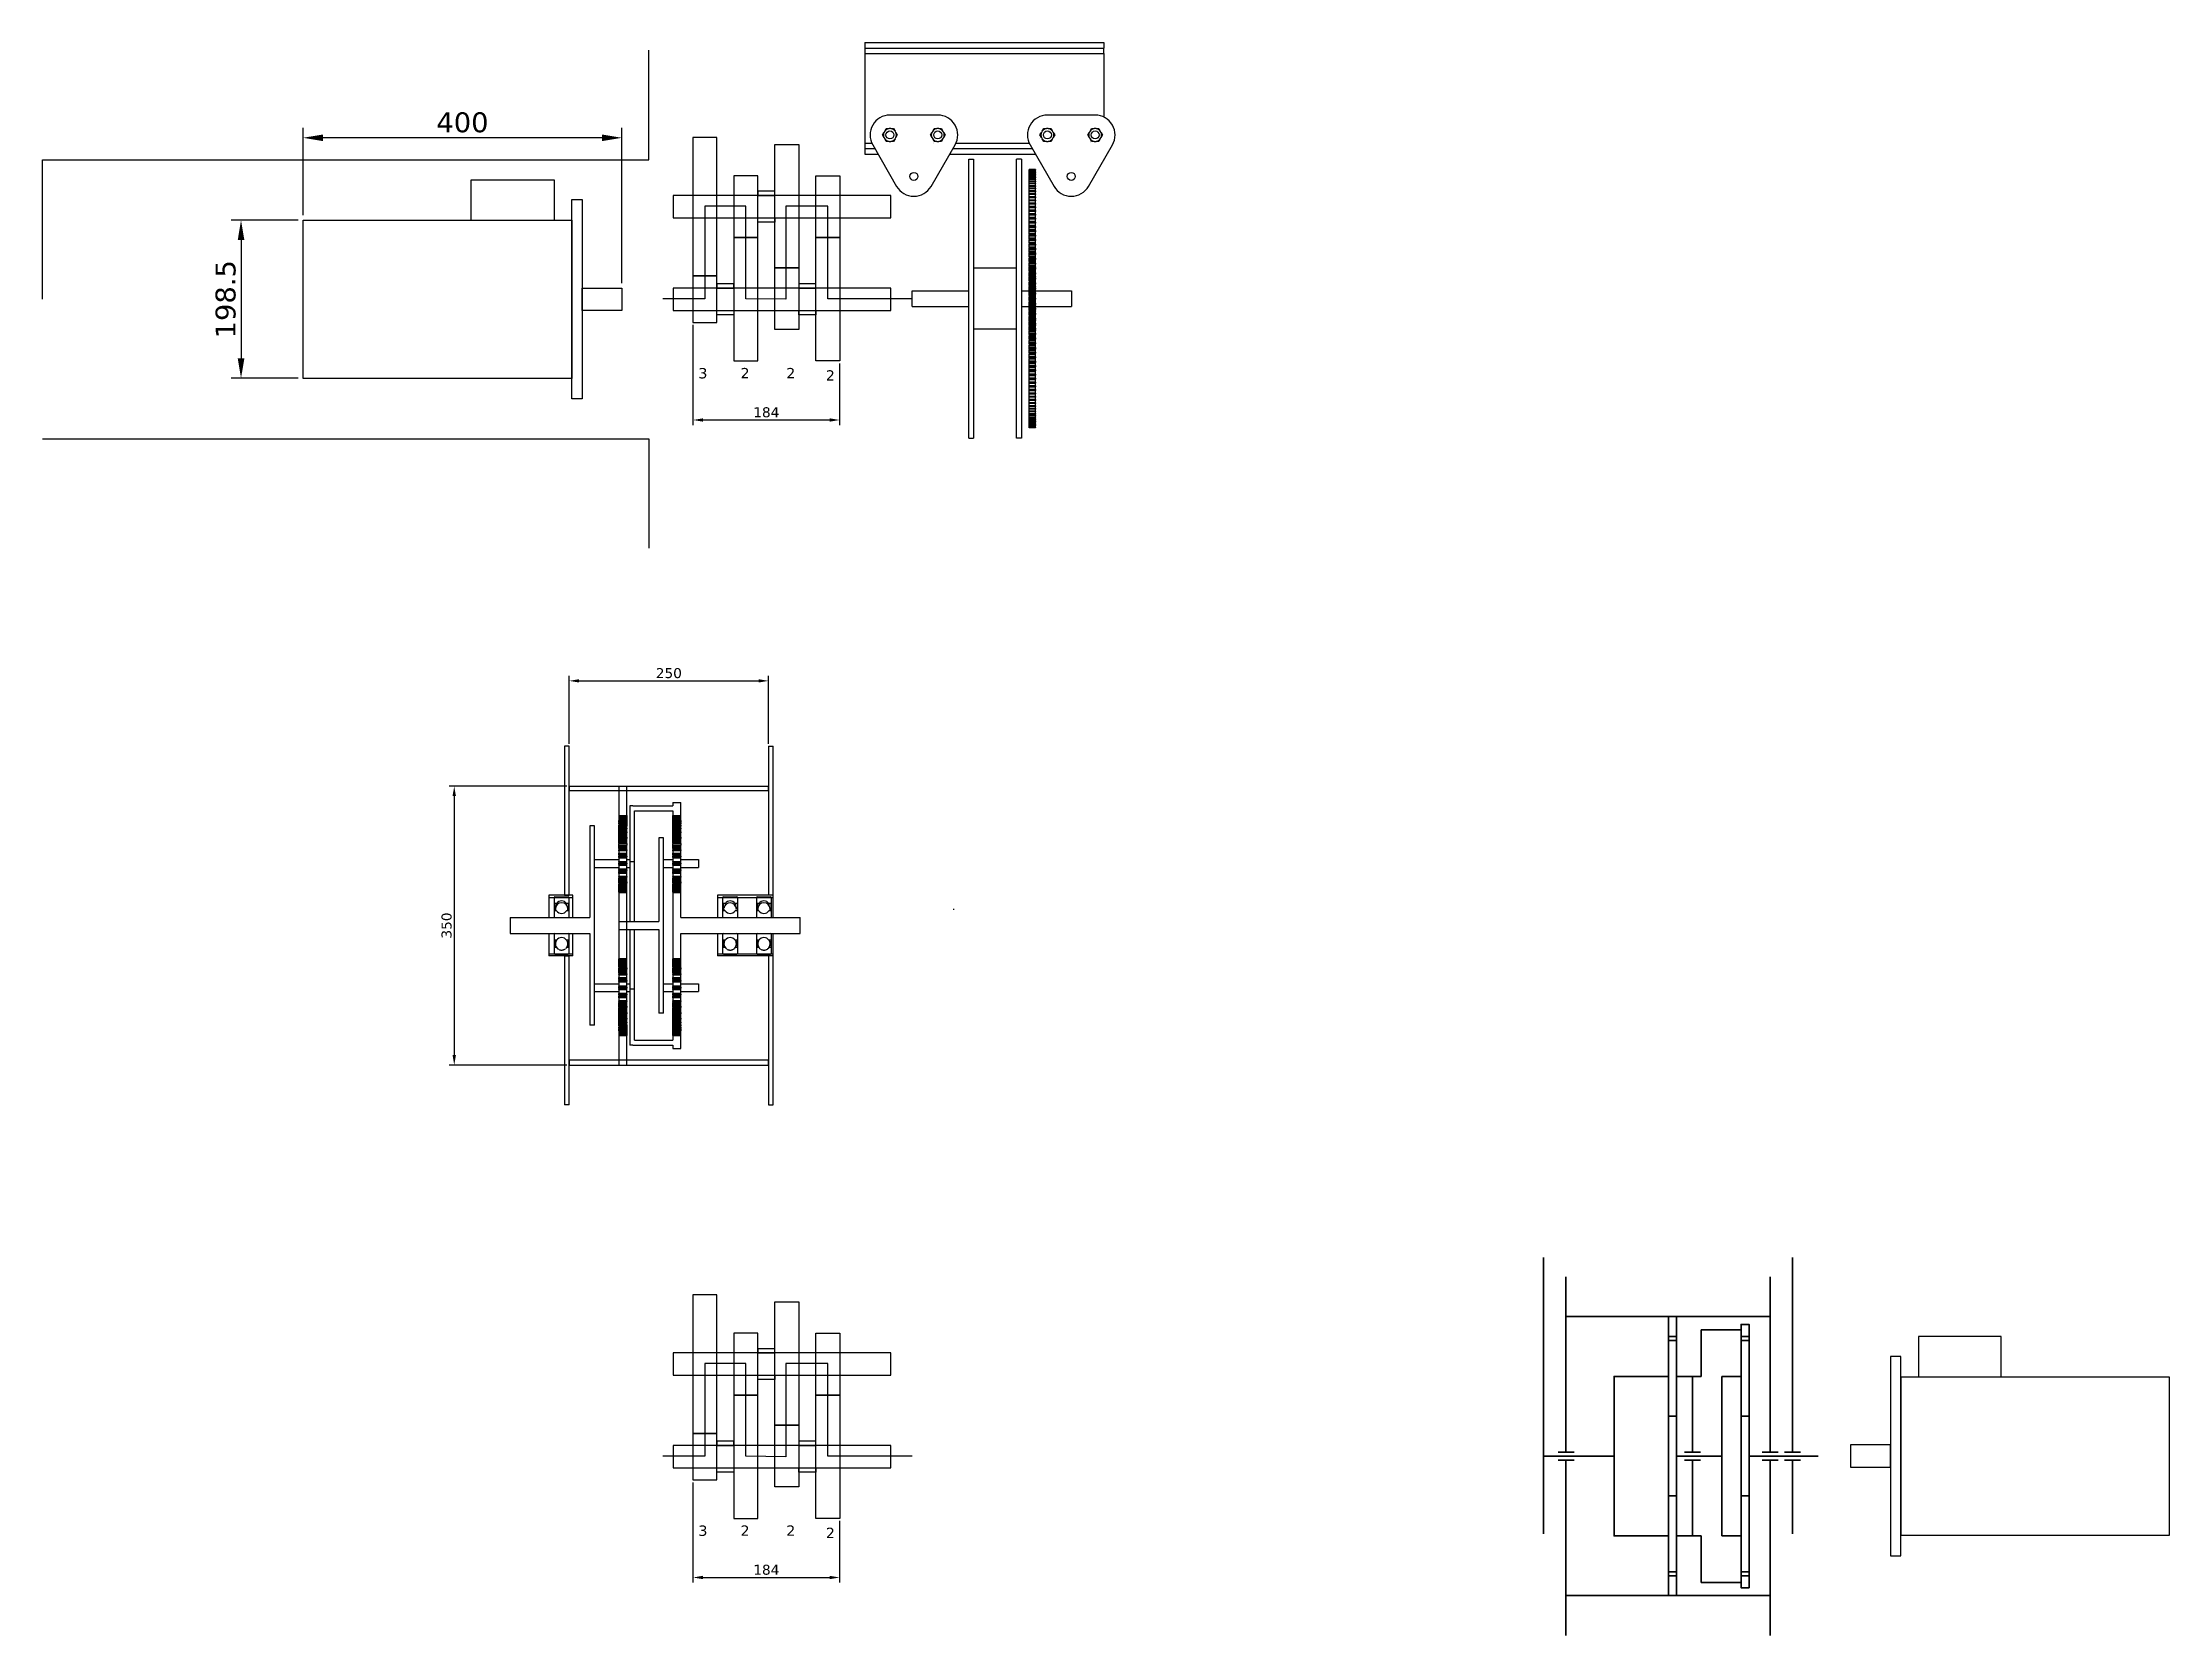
# Model space of a CAD drawing. Extents: x -518 to 2151, y -2845 to -846.
import ezdxf

# ---------------------------------------------------------------- set-up
doc = ezdxf.new("R2010")
doc.units = 0
doc.layers.get('0').update_dxf_attribs({"linetype": 'CONTINUOUS'})
doc.layers.get('Defpoints').update_dxf_attribs({"linetype": 'CONTINUOUS'})
doc.layers.add('gears', color=5, linetype='CONTINUOUS')
doc.layers.add('green', color=108, linetype='CONTINUOUS')
doc.styles.get("Standard").update_dxf_attribs({"font": 'DejaVuSans.ttf'})
doc.dimstyles.new('ISO-25', dxfattribs={"dimtxt": 2.5, "dimasz": 2.5, "dimexe": 1.25, "dimexo": 0.625, "dimtad": 1, "dimdec": 4, "dimdsep": 46, "dimtxsty": 'Standard', "dimcen": 2.5, "dimadec": 0, "dimazin": 0, "dimtfac": 1, "dimtdec": 4, "dimtmove": 0, "dimatfit": 3, "dimfxl": 1, "dimtolj": 1, "dimtzin": 0, "dimarcsym": 0})

msp = doc.modelspace()

# ---------------------------------------------------------------- texts
at = {"layer": 'gears'}
for s, p in [('3', (305.00462, -1267.59886)), ('2', (357.78715, -1267.52842)), ('2', (415.22853, -1267.52842)), ('2', (464.83956, -1270.37613)), ('3', (305.00462, -2719.8725)), ('2', (357.78715, -2719.80206)), ('2', (415.22853, -2719.80206)), ('2', (464.83956, -2722.64977))]:
    msp.add_text(s, height=13, dxfattribs=at).set_placement(p)

# ---------------------------------------------------------------- blocks, each defined once
blk = doc.blocks.new('*D6')
at = {"color": 0, "lineweight": -2}
for p, q in [((-197.2, -1069), (-281.3, -1069)), ((-268.8, -1094), (-268.8, -1242.5)), ((-197.2, -1267.5), (-281.3, -1267.5))]:
    blk.add_line(p, q, dxfattribs=at)
at = {"color": 0}
for points in [[(-264.6, -1094), (-272.9, -1094), (-268.8, -1069)], [(-272.9, -1242.5), (-264.6, -1242.5), (-268.8, -1267.5)]]:
    blk.add_solid(points, dxfattribs=at)
at = {"layer": 'Defpoints', "color": 0}
for p in [(-191, -1069), (-268.8, -1267.5), (-191, -1267.5)]:
    blk.add_point(p, dxfattribs=at)
at = {"color": 0, "insert": (-288, -1168.3), "char_height": 25, "attachment_point": 5, "rotation": 90}
blk.add_mtext('\\A1;198.5', dxfattribs=at)
blk = doc.blocks.new('*D7')
at = {"color": 0, "lineweight": -2}
for p, q in [((-191, -1062.8), (-191, -953.2)), ((209, -1148), (209, -953.2)), ((184, -965.7), (-166, -965.7))]:
    blk.add_line(p, q, dxfattribs=at)
at = {"color": 0}
for points in [[(-166, -961.6), (-166, -969.9), (-191, -965.7)], [(184, -969.9), (184, -961.6), (209, -965.7)]]:
    blk.add_solid(points, dxfattribs=at)
at = {"layer": 'Defpoints', "color": 0}
for p in [(-191, -965.7), (-191, -1069), (209, -1154.3)]:
    blk.add_point(p, dxfattribs=at)
at = {"color": 0, "insert": (9, -946.5), "char_height": 25, "attachment_point": 5}
blk.add_mtext('\\A1;400', dxfattribs=at)
blk = doc.blocks.new('*D9')
at = {"layer": 'Defpoints', "color": 0}
for p in [(298.2, -1197.5), (482.2, -1245.7), (482.2, -1319.8)]:
    blk.add_point(p, dxfattribs=at)
at = {"layer": 'green', "color": 0, "lineweight": -2}
for p, q in [((298.2, -1200.6), (298.2, -1326.1)), ((482.2, -1248.9), (482.2, -1326.1)), ((310.7, -1319.8), (469.7, -1319.8))]:
    blk.add_line(p, q, dxfattribs=at)
at = {"layer": 'green', "color": 0}
for points in [[(310.7, -1317.7), (310.7, -1321.9), (298.2, -1319.8)], [(469.7, -1321.9), (469.7, -1317.7), (482.2, -1319.8)]]:
    blk.add_solid(points, dxfattribs=at)
at = {"layer": 'green', "color": 0, "insert": (390.2, -1310.2), "char_height": 12.5, "attachment_point": 5}
blk.add_mtext('\\A1;184', dxfattribs=at)
blk = doc.blocks.new('*D20')
at = {"layer": 'Defpoints', "color": 0}
for p in [(298.2, -2649.8), (482.2, -2698), (482.2, -2772.1)]:
    blk.add_point(p, dxfattribs=at)
at = {"layer": 'green', "color": 0, "lineweight": -2}
for p, q in [((298.2, -2652.9), (298.2, -2778.4)), ((482.2, -2701.1), (482.2, -2778.4)), ((310.7, -2772.1), (469.7, -2772.1))]:
    blk.add_line(p, q, dxfattribs=at)
at = {"layer": 'green', "color": 0}
for points in [[(310.7, -2770), (310.7, -2774.2), (298.2, -2772.1)], [(469.7, -2774.2), (469.7, -2770), (482.2, -2772.1)]]:
    blk.add_solid(points, dxfattribs=at)
at = {"layer": 'green', "color": 0, "insert": (390.2, -2762.5), "char_height": 12.5, "attachment_point": 5}
blk.add_mtext('\\A1;184', dxfattribs=at)
blk = doc.blocks.new('*D26')
at = {"layer": 'Defpoints', "color": 0}
for p in [(142.9, -1779.1), (-1.3, -2129.1), (142.9, -2129.1)]:
    blk.add_point(p, dxfattribs=at)
at = {"layer": 'green', "color": 0, "lineweight": -2}
for p, q in [((139.8, -1779.1), (-7.6, -1779.1)), ((-1.3, -1791.6), (-1.3, -2116.6)), ((139.8, -2129.1), (-7.6, -2129.1))]:
    blk.add_line(p, q, dxfattribs=at)
at = {"layer": 'green', "color": 0}
for points in [[(0.8, -1791.6), (-3.4, -1791.6), (-1.3, -1779.1)], [(-3.4, -2116.6), (0.8, -2116.6), (-1.3, -2129.1)]]:
    blk.add_solid(points, dxfattribs=at)
at = {"layer": 'green', "color": 0, "lineweight": 25, "insert": (-10.9, -1954.1), "char_height": 12.5, "attachment_point": 5, "rotation": 90}
blk.add_mtext('\\A1;350', dxfattribs=at)
blk = doc.blocks.new('*D27')
at = {"layer": 'Defpoints', "color": 0}
for p in [(392.9, -1647.1), (142.9, -1729.1), (392.9, -1729.1)]:
    blk.add_point(p, dxfattribs=at)
at = {"layer": 'green', "color": 0, "lineweight": -2}
for p, q in [((142.9, -1726), (142.9, -1640.8)), ((155.4, -1647.1), (380.4, -1647.1)), ((392.9, -1726), (392.9, -1640.8))]:
    blk.add_line(p, q, dxfattribs=at)
at = {"layer": 'green', "color": 0}
for points in [[(155.4, -1645), (155.4, -1649.2), (142.9, -1647.1)], [(380.4, -1649.2), (380.4, -1645), (392.9, -1647.1)]]:
    blk.add_solid(points, dxfattribs=at)
at = {"layer": 'green', "color": 0, "lineweight": 25, "insert": (267.9, -1637.5), "char_height": 12.5, "attachment_point": 5}
blk.add_mtext('\\A1;250', dxfattribs=at)

# ---------------------------------------------------------------- dimensions: what is measured, and where the dimension line sits
for base, p1, p2, angle, picture, middle in [((-190.96074, -965.73119), (209.03926, -1154.29618), (-190.96074, -1069.04618), 180, '*D7', (9.03926, -946.50571)), ((-268.78035, -1267.54618), (-190.96074, -1069.04618), (-190.96074, -1267.54618), 90, '*D6', (-288.00582, -1168.29618))]:
    dim = msp.add_linear_dim(base=base, p1=p1, p2=p2, angle=angle, dimstyle='ISO-25', override={"dimscale": 10, "dimtmove": 2})
    dim.commit()
    dim.dimension.update_dxf_attribs({"geometry": picture, "text_midpoint": middle})
at = {"layer": 'green'}
for base, p1, p2, picture, middle in [((482.23535, -1319.83141), (298.16281, -1197.49921), (482.23535, -1245.72594), '*D9', (390.19908, -1310.21867)), ((482.23535, -2772.10505), (298.16281, -2649.77285), (482.23535, -2697.99958), '*D20', (390.19908, -2762.49231))]:
    dim = msp.add_linear_dim(base=base, p1=p1, p2=p2, dimstyle='ISO-25', override={"dimscale": 5, "dimrnd": 1, "dimtmove": 2}, dxfattribs=at)
    dim.commit()
    dim.dimension.update_dxf_attribs({"geometry": picture, "text_midpoint": middle})
at = {"layer": 'green', "lineweight": 25}
dim = msp.add_linear_dim(base=(392.88635, -1647.07279), p1=(142.88635, -1729.0952), p2=(392.88635, -1729.0952), dimstyle='ISO-25', override={"dimscale": 5, "dimrnd": 1, "dimtmove": 2}, dxfattribs=at)
dim.commit()
dim.dimension.update_dxf_attribs({"geometry": '*D27', "text_midpoint": (267.88635, -1637.46005)})
dim = msp.add_linear_dim(base=(-1.31196, -2129.0952), p1=(142.88635, -1779.0952), p2=(142.88635, -2129.0952), angle=90, dimstyle='ISO-25', override={"dimscale": 5, "dimrnd": 1, "dimtmove": 2}, dxfattribs=at)
dim.commit()
dim.dimension.update_dxf_attribs({"geometry": '*D26', "text_midpoint": (-10.92469, -1954.0952)})

# ---------------------------------------------------------------- linework, layer by layer
at = {"color": 1}
for p, q in [((513.72345, -846.19494), (813.72345, -846.19494)), ((513.72345, -846.19494), (513.72345, -853.09494)), ((513.72345, -853.09494), (513.72345, -860.09494)), ((513.72345, -853.09494), (813.72345, -853.09494)), ((813.72345, -846.19494), (813.72345, -853.09494)), ((813.72345, -860.09494), (813.72345, -853.09494)), ((513.72345, -860.09494), (813.72345, -860.09494)), ((513.72345, -860.09494), (513.72345, -972.29494)), ((813.72345, -860.09494), (813.72345, -939.75366)), ((536.05826, -962.194), (537.80059, -959.17677)), ((538.93477, -957.21231), (537.80059, -959.17677)), ((538.93477, -957.21231), (540.67661, -954.1948)), ((540.67661, -954.1948), (544.16168, -954.19454)), ((546.43008, -954.19454), (544.16168, -954.19454)), ((605.29588, -937.19454), (545.29588, -937.19454)), ((546.43008, -954.19454), (549.91515, -954.1948)), ((549.91515, -954.1948), (551.65699, -957.21231)), ((552.79117, -959.17677), (551.65699, -957.21231)), ((552.79117, -959.17677), (554.5335, -962.19508)), ((596.05826, -962.194), (597.80059, -959.17677)), ((598.93477, -957.21231), (597.80059, -959.17677)), ((598.93477, -957.21231), (600.67661, -954.1948)), ((600.67661, -954.1948), (604.16168, -954.19454)), ((606.43008, -954.19454), (604.16168, -954.19454)), ((606.43008, -954.19454), (609.91515, -954.1948)), ((609.91515, -954.1948), (611.65699, -957.21231)), ((612.79117, -959.17677), (611.65699, -957.21231)), ((612.79117, -959.17677), (614.5335, -962.19508)), ((733.53729, -962.194), (735.27962, -959.17677)), ((736.41379, -957.21231), (735.27962, -959.17677)), ((736.4138, -957.21231), (738.15564, -954.1948)), ((738.15564, -954.1948), (741.64071, -954.19454)), ((743.9091, -954.19454), (741.64071, -954.19454)), ((802.77491, -937.19454), (742.77491, -937.19454)), ((743.9091, -954.19454), (747.39418, -954.1948)), ((747.39418, -954.1948), (749.13602, -957.21231)), ((750.2702, -959.17677), (749.13602, -957.21231)), ((750.2702, -959.17677), (752.01252, -962.19508)), ((793.53729, -962.194), (795.27962, -959.17677)), ((796.41379, -957.21231), (795.27962, -959.17677)), ((796.4138, -957.21231), (798.15564, -954.1948)), ((798.15564, -954.1948), (801.64071, -954.19454)), ((803.9091, -954.19454), (801.64071, -954.19454)), ((803.9091, -954.19454), (807.39418, -954.1948)), ((807.39418, -954.1948), (809.13602, -957.21231)), ((810.2702, -959.17677), (809.13602, -957.21231)), ((810.2702, -959.17677), (812.01252, -962.19508)), ((513.72345, -972.29494), (513.72345, -979.29494)), ((513.72345, -972.29494), (522.43689, -972.29494)), ((513.72345, -979.29494), (513.72345, -986.19494)), ((513.72345, -979.29494), (526.30129, -979.29494)), ((513.72345, -986.19494), (530.285, -986.19494)), ((523.64525, -974.69454), (553.64525, -1026.65606)), ((537.80059, -965.21231), (536.05826, -962.194)), ((537.80059, -965.21231), (538.93477, -967.17677)), ((540.67661, -970.19428), (538.93477, -967.17677)), ((544.16168, -970.19454), (540.67661, -970.19428)), ((544.16168, -970.19454), (546.43008, -970.19454)), ((549.91515, -970.19428), (546.43008, -970.19454)), ((551.65699, -967.17677), (549.91515, -970.19428)), ((551.65699, -967.17677), (552.79117, -965.21231)), ((554.5335, -962.19508), (552.79117, -965.21231)), ((597.80059, -965.21231), (596.05826, -962.194)), ((596.94652, -1026.65606), (626.94652, -974.69454)), ((597.80059, -965.21231), (598.93477, -967.17677)), ((600.67661, -970.19428), (598.93477, -967.17677)), ((599.73997, -972.83088), (599.74107, -972.83146)), ((604.16168, -970.19454), (600.67661, -970.19428)), ((604.16168, -970.19454), (606.43008, -970.19454)), ((609.91515, -970.19428), (606.43008, -970.19454)), ((611.65699, -967.17677), (609.91515, -970.19428)), ((611.65699, -967.17677), (612.79117, -965.21231)), ((614.5335, -962.19508), (612.79117, -965.21231)), ((620.30676, -986.19494), (727.76403, -986.19494)), ((624.29047, -979.29494), (723.78032, -979.29494)), ((628.15487, -972.29494), (719.91592, -972.29494)), ((721.12427, -974.69454), (751.12427, -1026.65606)), ((735.27962, -965.21231), (733.53729, -962.194)), ((735.27962, -965.21231), (736.41379, -967.17677)), ((738.15564, -970.19428), (736.4138, -967.17677)), ((741.64071, -970.19454), (738.15564, -970.19428)), ((741.64071, -970.19454), (743.9091, -970.19454)), ((747.39418, -970.19428), (743.9091, -970.19454)), ((749.13602, -967.17677), (747.39418, -970.19428)), ((749.13602, -967.17677), (750.2702, -965.21231)), ((752.01252, -962.19508), (750.2702, -965.21231)), ((795.27962, -965.21231), (793.53729, -962.194)), ((794.42554, -1026.65606), (824.42554, -974.69454)), ((795.27962, -965.21231), (796.41379, -967.17677)), ((798.15564, -970.19428), (796.4138, -967.17677)), ((801.64071, -970.19454), (798.15564, -970.19428)), ((801.64071, -970.19454), (803.9091, -970.19454)), ((807.39418, -970.19428), (803.9091, -970.19454)), ((809.13602, -967.17677), (807.39418, -970.19428)), ((809.13602, -967.17677), (810.2702, -965.21231)), ((812.01252, -962.19508), (810.2702, -965.21231)), ((644.27634, -1342.57919), (644.27634, -992.57919)), ((644.27634, -992.57919), (650.27634, -992.57919)), ((650.27634, -992.57919), (650.27634, -1167.57919)), ((704.27634, -1167.57919), (704.27634, -992.57919)), ((710.27634, -992.57919), (704.27634, -992.57919)), ((710.27634, -992.57919), (710.27634, -1342.57919)), ((727.87102, -1005.57916), (719.87102, -1005.57916)), ((719.87102, -1005.58124), (719.87102, -1005.57916)), ((727.87102, -1005.58124), (719.87102, -1005.58124)), ((719.87102, -1005.67394), (719.87102, -1005.58124)), ((727.87102, -1005.67394), (719.87102, -1005.67394)), ((719.87102, -1005.73833), (719.87102, -1005.67394)), ((727.87102, -1005.73833), (719.87102, -1005.73833)), ((719.87102, -1006.01629), (719.87102, -1005.73833)), ((727.87102, -1006.01629), (719.87102, -1006.01629)), ((719.87102, -1006.14496), (719.87102, -1006.01629)), ((727.87102, -1006.14496), (719.87102, -1006.14496)), ((719.87102, -1006.60775), (719.87102, -1006.14496)), ((727.87102, -1006.60775), (719.87102, -1006.60775)), ((719.87102, -1006.80052), (719.87102, -1006.60775)), ((727.87102, -1006.80052), (719.87102, -1006.80052)), ((719.87102, -1007.44742), (719.87102, -1006.80052)), ((727.87102, -1007.44742), (719.87102, -1007.44742)), ((719.87102, -1007.70398), (719.87102, -1007.44742)), ((727.87102, -1007.70398), (719.87102, -1007.70398)), ((719.87102, -1008.534), (719.87102, -1007.70398)), ((727.87102, -1008.534), (719.87102, -1008.534)), ((719.87102, -1008.85396), (719.87102, -1008.534)), ((727.87102, -1008.85396), (719.87102, -1008.85396)), ((719.87102, -1009.86582), (719.87102, -1008.85396)), ((727.87102, -1009.86582), (719.87102, -1009.86582)), ((719.87102, -1010.24869), (719.87102, -1009.86582)), ((727.87102, -1010.24869), (719.87102, -1010.24869)), ((719.87102, -1011.44082), (719.87102, -1010.24869)), ((727.87102, -1011.44082), (719.87102, -1011.44082)), ((719.87102, -1011.886), (719.87102, -1011.44082)), ((727.87102, -1011.886), (719.87102, -1011.886)), ((719.87102, -1013.25658), (719.87102, -1011.886)), ((727.87102, -1013.25658), (719.87102, -1013.25658)), ((719.87102, -1013.76339), (719.87102, -1013.25658)), ((719.87102, -1015.31029), (719.87102, -1013.76339)), ((727.87102, -1013.76339), (719.87102, -1013.76339)), ((727.87102, -1005.57916), (727.87102, -1005.58124)), ((727.87102, -1005.67394), (727.87102, -1005.58124)), ((727.87102, -1005.67394), (727.87102, -1005.73833)), ((727.87102, -1006.01629), (727.87102, -1005.73833)), ((727.87102, -1006.01629), (727.87102, -1006.14496)), ((727.87102, -1006.60775), (727.87102, -1006.14496)), ((727.87102, -1006.60775), (727.87102, -1006.80052)), ((727.87102, -1007.44742), (727.87102, -1006.80052)), ((727.87102, -1007.44742), (727.87102, -1007.70398)), ((727.87102, -1008.534), (727.87102, -1007.70398)), ((727.87102, -1008.534), (727.87102, -1008.85396)), ((727.87102, -1009.86582), (727.87102, -1008.85396)), ((727.87102, -1009.86582), (727.87102, -1010.24869)), ((727.87102, -1011.44082), (727.87102, -1010.24869)), ((727.87102, -1011.44082), (727.87102, -1011.886)), ((727.87102, -1013.25658), (727.87102, -1011.886)), ((727.87102, -1013.25658), (727.87102, -1013.76339)), ((727.87102, -1015.31029), (727.87102, -1013.76339)), ((727.87102, -1015.31029), (719.87102, -1015.31029)), ((719.87102, -1015.87794), (719.87102, -1015.31029)), ((727.87102, -1015.87794), (719.87102, -1015.87794)), ((719.87102, -1017.59879), (719.87102, -1015.87794)), ((727.87102, -1017.59879), (719.87102, -1017.59879)), ((719.87102, -1018.22641), (719.87102, -1017.59879)), ((727.87102, -1018.22641), (719.87102, -1018.22641)), ((719.87102, -1020.11854), (719.87102, -1018.22641)), ((727.87102, -1020.11854), (719.87102, -1020.11854)), ((719.87102, -1020.80517), (719.87102, -1020.11854)), ((727.87102, -1020.80517), (719.87102, -1020.80517)), ((719.87102, -1022.86567), (719.87102, -1020.80517)), ((727.87102, -1022.86567), (719.87102, -1022.86567)), ((719.87102, -1023.61024), (719.87102, -1022.86567)), ((727.87102, -1023.61024), (719.87102, -1023.61024)), ((719.87102, -1025.83594), (719.87102, -1023.61024)), ((727.87102, -1025.83594), (719.87102, -1025.83594)), ((719.87102, -1026.63731), (719.87102, -1025.83594)), ((719.87102, -1029.02476), (719.87102, -1026.63731)), ((727.87102, -1026.63731), (719.87102, -1026.63731)), ((719.87102, -1029.88169), (719.87102, -1029.02476)), ((727.87102, -1029.02476), (719.87102, -1029.02476)), ((719.87102, -1032.42723), (719.87102, -1029.88169)), ((727.87102, -1029.88169), (719.87102, -1029.88169)), ((719.87102, -1033.3384), (719.87102, -1032.42723)), ((727.87102, -1032.42723), (719.87102, -1032.42723)), ((719.87102, -1036.03809), (719.87102, -1033.3384)), ((727.87102, -1033.3384), (719.87102, -1033.3384)), ((719.87102, -1037.00209), (719.87102, -1036.03809)), ((727.87102, -1036.03809), (719.87102, -1036.03809)), ((719.87102, -1039.85178), (719.87102, -1037.00209)), ((727.87102, -1037.00209), (719.87102, -1037.00209)), ((719.87102, -1040.86713), (719.87102, -1039.85178)), ((727.87102, -1039.85178), (719.87102, -1039.85178)), ((727.87102, -1015.31029), (727.87102, -1015.87794)), ((727.87102, -1017.59879), (727.87102, -1015.87794)), ((727.87102, -1017.59879), (727.87102, -1018.22641)), ((727.87102, -1020.11854), (727.87102, -1018.22641)), ((727.87102, -1020.11854), (727.87102, -1020.80517)), ((727.87102, -1022.86567), (727.87102, -1020.80517)), ((727.87102, -1022.86567), (727.87102, -1023.61024)), ((727.87102, -1025.83594), (727.87102, -1023.61024)), ((727.87102, -1025.83594), (727.87102, -1026.63731)), ((727.87102, -1029.02476), (727.87102, -1026.63731)), ((727.87102, -1029.02476), (727.87102, -1029.88169)), ((727.87102, -1032.42723), (727.87102, -1029.88169)), ((727.87102, -1032.42723), (727.87102, -1033.3384)), ((727.87102, -1036.03809), (727.87102, -1033.3384)), ((727.87102, -1036.03809), (727.87102, -1037.00209)), ((727.87102, -1039.85178), (727.87102, -1037.00209)), ((727.87102, -1039.85178), (727.87102, -1040.86713)), ((719.87102, -1043.86241), (719.87102, -1040.86713)), ((727.87102, -1040.86713), (719.87102, -1040.86713)), ((719.87102, -1044.92755), (719.87102, -1043.86241)), ((727.87102, -1043.86241), (719.87102, -1043.86241)), ((719.87102, -1047.91714), (719.87102, -1044.92755)), ((727.87102, -1044.92755), (719.87102, -1044.92755)), ((719.87102, -1048.06381), (719.87102, -1047.91714)), ((727.87102, -1047.91714), (719.87102, -1047.91714)), ((719.87102, -1049.17708), (719.87102, -1048.06381)), ((727.87102, -1048.06381), (719.87102, -1048.06381)), ((719.87102, -1052.12044), (719.87102, -1049.17708)), ((727.87102, -1049.17708), (719.87102, -1049.17708)), ((727.87102, -1052.12044), (719.87102, -1052.12044)), ((719.87102, -1052.44949), (719.87102, -1052.12044)), ((727.87102, -1052.44949), (719.87102, -1052.44949)), ((719.87102, -1053.60919), (719.87102, -1052.44949)), ((727.87102, -1053.60919), (719.87102, -1053.60919)), ((719.87102, -1056.50177), (719.87102, -1053.60919)), ((727.87102, -1056.50177), (719.87102, -1056.50177)), ((719.87102, -1057.01269), (719.87102, -1056.50177)), ((727.87102, -1057.01269), (719.87102, -1057.01269)), ((719.87102, -1058.21702), (719.87102, -1057.01269)), ((727.87102, -1058.21702), (719.87102, -1058.21702)), ((719.87102, -1061.05438), (719.87102, -1058.21702)), ((727.87102, -1061.05438), (719.87102, -1061.05438)), ((719.87102, -1061.74638), (719.87102, -1061.05438)), ((719.87102, -1062.99349), (719.87102, -1061.74638)), ((727.87102, -1061.74638), (719.87102, -1061.74638)), ((727.87102, -1062.99349), (719.87102, -1062.99349)), ((719.87102, -1065.77123), (719.87102, -1062.99349)), ((727.87102, -1065.77123), (719.87102, -1065.77123)), ((719.87102, -1066.64325), (719.87102, -1065.77123)), ((727.87102, -1066.64325), (719.87102, -1066.64325)), ((719.87102, -1067.93122), (719.87102, -1066.64325)), ((727.87102, -1043.86241), (727.87102, -1040.86713)), ((727.87102, -1043.86241), (727.87102, -1044.92755)), ((727.87102, -1047.91714), (727.87102, -1044.92755)), ((727.87102, -1048.06381), (727.87102, -1047.91714)), ((727.87102, -1048.06381), (727.87102, -1049.17708)), ((727.87102, -1052.12044), (727.87102, -1049.17708)), ((727.87102, -1052.44949), (727.87102, -1052.12044)), ((727.87102, -1052.44949), (727.87102, -1053.60919)), ((727.87102, -1056.50177), (727.87102, -1053.60919)), ((727.87102, -1057.01269), (727.87102, -1056.50177)), ((727.87102, -1057.01269), (727.87102, -1058.21702)), ((727.87102, -1061.05438), (727.87102, -1058.21702)), ((727.87102, -1061.74638), (727.87102, -1061.05438)), ((727.87102, -1061.74638), (727.87102, -1062.99349)), ((727.87102, -1065.77123), (727.87102, -1062.99349)), ((727.87102, -1066.64325), (727.87102, -1065.77123)), ((727.87102, -1066.64325), (727.87102, -1067.93122)), ((727.87102, -1067.93122), (719.87102, -1067.93122)), ((719.87102, -1070.64507), (719.87102, -1067.93122)), ((727.87102, -1070.64507), (719.87102, -1070.64507)), ((719.87102, -1071.52683), (719.87102, -1070.64507)), ((727.87102, -1071.52683), (719.87102, -1071.52683)), ((719.87102, -1071.52683), (719.87102, -1071.69576)), ((727.87102, -1071.69576), (719.87102, -1071.69576)), ((719.87102, -1073.0226), (719.87102, -1071.69576)), ((719.87102, -1075.66838), (719.87102, -1073.0226)), ((727.87102, -1073.0226), (719.87102, -1073.0226)), ((727.87102, -1075.66838), (719.87102, -1075.66838)), ((719.87102, -1076.52607), (719.87102, -1075.66838)), ((727.87102, -1076.52607), (719.87102, -1076.52607)), ((719.87102, -1076.52607), (719.87102, -1076.89612)), ((727.87102, -1076.89612), (719.87102, -1076.89612)), ((719.87102, -1078.25978), (719.87102, -1076.89612)), ((727.87102, -1078.25978), (719.87102, -1078.25978)), ((719.87102, -1080.8334), (719.87102, -1078.25978)), ((727.87102, -1080.8334), (719.87102, -1080.8334)), ((719.87102, -1081.6657), (719.87102, -1080.8334)), ((727.87102, -1081.6657), (719.87102, -1081.6657)), ((719.87102, -1081.6657), (719.87102, -1082.2363)), ((727.87102, -1082.2363), (719.87102, -1082.2363)), ((719.87102, -1083.63468), (719.87102, -1082.2363)), ((719.87102, -1086.13218), (719.87102, -1083.63468)), ((727.87102, -1083.63468), (719.87102, -1083.63468)), ((727.87102, -1086.13218), (719.87102, -1086.13218)), ((719.87102, -1086.93781), (719.87102, -1086.13218)), ((727.87102, -1086.93781), (719.87102, -1086.93781)), ((719.87102, -1086.93781), (719.87102, -1087.70807)), ((727.87102, -1087.70807), (719.87102, -1087.70807)), ((719.87102, -1089.13902), (719.87102, -1087.70807)), ((727.87102, -1089.13902), (719.87102, -1089.13902)), ((719.87102, -1091.55655), (719.87102, -1089.13902)), ((727.87102, -1091.55655), (719.87102, -1091.55655)), ((719.87102, -1092.33425), (719.87102, -1091.55655)), ((727.87102, -1092.33425), (719.87102, -1092.33425)), ((719.87102, -1092.33425), (719.87102, -1093.22957)), ((727.87102, -1093.22957), (719.87102, -1093.22957)), ((719.87102, -1093.303), (719.87102, -1093.22957)), ((727.87102, -1093.303), (719.87102, -1093.303)), ((719.87102, -1094.76431), (719.87102, -1093.303)), ((727.87102, -1070.64507), (727.87102, -1067.93122)), ((727.87102, -1071.52683), (727.87102, -1070.64507)), ((727.87102, -1071.69576), (727.87102, -1071.52683)), ((727.87102, -1071.69576), (727.87102, -1073.0226)), ((727.87102, -1075.66838), (727.87102, -1073.0226)), ((727.87102, -1076.52607), (727.87102, -1075.66838)), ((727.87102, -1076.89612), (727.87102, -1076.52607)), ((727.87102, -1076.89612), (727.87102, -1078.25978)), ((727.87102, -1080.8334), (727.87102, -1078.25978)), ((727.87102, -1081.6657), (727.87102, -1080.8334)), ((727.87102, -1082.2363), (727.87102, -1081.6657)), ((727.87102, -1082.2363), (727.87102, -1083.63468)), ((727.87102, -1086.13218), (727.87102, -1083.63468)), ((727.87102, -1086.93781), (727.87102, -1086.13218)), ((727.87102, -1087.70807), (727.87102, -1086.93781)), ((727.87102, -1087.70807), (727.87102, -1089.13902)), ((727.87102, -1091.55655), (727.87102, -1089.13902)), ((727.87102, -1092.33425), (727.87102, -1091.55655)), ((727.87102, -1093.22957), (727.87102, -1092.33425)), ((727.87102, -1093.22957), (727.87102, -1093.303)), ((727.87102, -1093.303), (727.87102, -1094.76431)), ((719.87102, -1097.09813), (719.87102, -1094.76431)), ((727.87102, -1094.76431), (719.87102, -1094.76431)), ((727.87102, -1097.09813), (719.87102, -1097.09813)), ((719.87102, -1097.84672), (719.87102, -1097.09813)), ((727.87102, -1097.84672), (719.87102, -1097.84672)), ((719.87102, -1097.84672), (719.87102, -1098.73798)), ((727.87102, -1098.73798), (719.87102, -1098.73798)), ((719.87102, -1098.95152), (719.87102, -1098.73798)), ((727.87102, -1098.95152), (719.87102, -1098.95152)), ((719.87102, -1098.95152), (719.87102, -1099.01246)), ((727.87102, -1099.01246), (719.87102, -1099.01246)), ((719.87102, -1100.50187), (719.87102, -1099.01246)), ((727.87102, -1100.50187), (719.87102, -1100.50187)), ((719.87102, -1102.74839), (719.87102, -1100.50187)), ((727.87102, -1102.74839), (719.87102, -1102.74839)), ((719.87102, -1103.46672), (719.87102, -1102.74839)), ((727.87102, -1103.46672), (719.87102, -1103.46672)), ((719.87102, -1103.46672), (719.87102, -1104.35255)), ((727.87102, -1104.35255), (719.87102, -1104.35255)), ((719.87102, -1104.56998), (719.87102, -1104.35255)), ((727.87102, -1104.56998), (719.87102, -1104.56998)), ((719.87102, -1104.56998), (719.87102, -1104.82765)), ((727.87102, -1104.82765), (719.87102, -1104.82765)), ((719.87102, -1106.34286), (719.87102, -1104.82765)), ((727.87102, -1106.34286), (719.87102, -1106.34286)), ((719.87102, -1108.49862), (719.87102, -1106.34286)), ((719.87102, -1109.18557), (719.87102, -1108.49862)), ((727.87102, -1108.49862), (719.87102, -1108.49862)), ((727.87102, -1109.18557), (719.87102, -1109.18557)), ((719.87102, -1109.18557), (719.87102, -1110.0646)), ((727.87102, -1110.0646), (719.87102, -1110.0646)), ((719.87102, -1110.2856), (719.87102, -1110.0646)), ((727.87102, -1110.2856), (719.87102, -1110.2856)), ((719.87102, -1110.2856), (719.87102, -1110.7247)), ((719.87102, -1110.7247), (727.87102, -1110.7247)), ((719.87102, -1110.73959), (719.87102, -1110.7247)), ((727.87102, -1110.73959), (719.87102, -1110.73959)), ((719.87102, -1112.27828), (719.87102, -1110.73959)), ((727.87102, -1112.27828), (719.87102, -1112.27828)), ((719.87102, -1114.33995), (719.87102, -1112.27828)), ((727.87102, -1114.33995), (719.87102, -1114.33995)), ((719.87102, -1114.99445), (719.87102, -1114.33995)), ((727.87102, -1114.99445), (719.87102, -1114.99445)), ((719.87102, -1114.99445), (719.87102, -1115.86533)), ((727.87102, -1115.86533), (719.87102, -1115.86533)), ((719.87102, -1116.08956), (719.87102, -1115.86533)), ((727.87102, -1116.08956), (719.87102, -1116.08956)), ((719.87102, -1116.08956), (719.87102, -1116.62887)), ((727.87102, -1116.62887), (719.87102, -1116.62887)), ((719.87102, -1116.73917), (719.87102, -1116.62887)), ((727.87102, -1116.73917), (719.87102, -1116.73917)), ((719.87102, -1118.29896), (719.87102, -1116.73917)), ((727.87102, -1118.29896), (719.87102, -1118.29896)), ((719.87102, -1120.26336), (719.87102, -1118.29896)), ((719.87102, -1120.88442), (719.87102, -1120.26336)), ((727.87102, -1120.26336), (719.87102, -1120.26336)), ((727.87102, -1097.09813), (727.87102, -1094.76431)), ((727.87102, -1097.84672), (727.87102, -1097.09813)), ((727.87102, -1098.73798), (727.87102, -1097.84672)), ((727.87102, -1098.73798), (727.87102, -1098.95152)), ((727.87102, -1099.01246), (727.87102, -1098.95152)), ((727.87102, -1099.01246), (727.87102, -1100.50187)), ((727.87102, -1102.74839), (727.87102, -1100.50187)), ((727.87102, -1103.46672), (727.87102, -1102.74839)), ((727.87102, -1104.35255), (727.87102, -1103.46672)), ((727.87102, -1104.35255), (727.87102, -1104.56998)), ((727.87102, -1104.82765), (727.87102, -1104.56998)), ((727.87102, -1104.82765), (727.87102, -1106.34286)), ((727.87102, -1108.49862), (727.87102, -1106.34286)), ((727.87102, -1109.18557), (727.87102, -1108.49862)), ((727.87102, -1110.0646), (727.87102, -1109.18557)), ((727.87102, -1110.0646), (727.87102, -1110.2856)), ((727.87102, -1110.7247), (727.87102, -1110.2856)), ((727.87102, -1110.73959), (727.87102, -1110.7247)), ((727.87102, -1110.73959), (727.87102, -1112.27828)), ((727.87102, -1114.33995), (727.87102, -1112.27828)), ((727.87102, -1114.99445), (727.87102, -1114.33995)), ((727.87102, -1115.86533), (727.87102, -1114.99445)), ((727.87102, -1115.86533), (727.87102, -1116.08956)), ((727.87102, -1116.62887), (727.87102, -1116.08956)), ((727.87102, -1116.73917), (727.87102, -1116.62887)), ((727.87102, -1116.73917), (727.87102, -1118.29896)), ((727.87102, -1120.26336), (727.87102, -1118.29896)), ((727.87102, -1120.88442), (727.87102, -1120.26336)), ((704.27634, -1129.42919), (650.27634, -1129.42919)), ((727.87102, -1120.88442), (719.87102, -1120.88442)), ((719.87102, -1120.88442), (719.87102, -1121.74581)), ((727.87102, -1121.74581), (719.87102, -1121.74581)), ((719.87102, -1121.97291), (719.87102, -1121.74581)), ((727.87102, -1121.97291), (719.87102, -1121.97291)), ((719.87102, -1121.97291), (719.87102, -1122.54537)), ((727.87102, -1122.54537), (719.87102, -1122.54537)), ((719.87102, -1122.58168), (719.87102, -1122.54537)), ((727.87102, -1122.58168), (719.87102, -1122.58168)), ((719.87102, -1122.81715), (719.87102, -1122.58168)), ((727.87102, -1122.81715), (719.87102, -1122.81715)), ((719.87102, -1124.39563), (719.87102, -1122.81715)), ((727.87102, -1124.39563), (719.87102, -1124.39563)), ((719.87102, -1126.25974), (719.87102, -1124.39563)), ((727.87102, -1126.25974), (719.87102, -1126.25974)), ((719.87102, -1126.84639), (719.87102, -1126.25974)), ((727.87102, -1126.84639), (719.87102, -1126.84639)), ((719.87102, -1126.84639), (719.87102, -1127.69696)), ((727.87102, -1127.69696), (719.87102, -1127.69696)), ((719.87102, -1127.92659), (719.87102, -1127.69696)), ((727.87102, -1127.92659), (719.87102, -1127.92659)), ((719.87102, -1127.92659), (719.87102, -1128.52584)), ((727.87102, -1128.52584), (719.87102, -1128.52584)), ((719.87102, -1128.60388), (719.87102, -1128.52584)), ((727.87102, -1128.60388), (719.87102, -1128.60388)), ((719.87102, -1128.96414), (719.87102, -1128.60388)), ((727.87102, -1128.96414), (719.87102, -1128.96414)), ((719.87102, -1130.55889), (719.87102, -1128.96414)), ((719.87102, -1132.31982), (719.87102, -1130.55889)), ((727.87102, -1130.55889), (719.87102, -1130.55889)), ((727.87102, -1132.31982), (719.87102, -1132.31982)), ((719.87102, -1132.87117), (719.87102, -1132.31982)), ((727.87102, -1132.87117), (719.87102, -1132.87117)), ((719.87102, -1132.87117), (719.87102, -1133.7096)), ((727.87102, -1133.7096), (719.87102, -1133.7096)), ((719.87102, -1133.94141), (719.87102, -1133.7096)), ((727.87102, -1133.94141), (719.87102, -1133.94141)), ((719.87102, -1133.94141), (719.87102, -1134.56653)), ((727.87102, -1134.56653), (719.87102, -1134.56653)), ((719.87102, -1134.68617), (719.87102, -1134.56653)), ((727.87102, -1134.68617), (719.87102, -1134.68617)), ((719.87102, -1135.17068), (719.87102, -1134.68617)), ((727.87102, -1135.17068), (719.87102, -1135.17068)), ((719.87102, -1136.77923), (719.87102, -1135.17068)), ((727.87102, -1136.77923), (719.87102, -1136.77923)), ((719.87102, -1138.43428), (719.87102, -1136.77923)), ((727.87102, -1138.43428), (719.87102, -1138.43428)), ((719.87102, -1138.94946), (719.87102, -1138.43428)), ((727.87102, -1138.94946), (719.87102, -1138.94946)), ((719.87102, -1138.94946), (719.87102, -1139.77446)), ((727.87102, -1139.77446), (719.87102, -1139.77446)), ((719.87102, -1140.00809), (719.87102, -1139.77446)), ((727.87102, -1140.00809), (719.87102, -1140.00809)), ((719.87102, -1140.00809), (719.87102, -1140.65812)), ((727.87102, -1140.65812), (719.87102, -1140.65812)), ((719.87102, -1140.81918), (719.87102, -1140.65812)), ((727.87102, -1140.81918), (719.87102, -1140.81918)), ((719.87102, -1141.42719), (719.87102, -1140.81918)), ((727.87102, -1141.42719), (719.87102, -1141.42719)), ((719.87102, -1143.04706), (719.87102, -1141.42719)), ((719.87102, -1144.59367), (719.87102, -1143.04706)), ((727.87102, -1143.04706), (719.87102, -1143.04706)), ((727.87102, -1144.59367), (719.87102, -1144.59367)), ((719.87102, -1145.0719), (719.87102, -1144.59367)), ((727.87102, -1145.0719), (719.87102, -1145.0719)), ((719.87102, -1145.0719), (719.87102, -1145.8822)), ((727.87102, -1145.8822), (719.87102, -1145.8822)), ((719.87102, -1146.11729), (719.87102, -1145.8822)), ((727.87102, -1146.11729), (719.87102, -1146.11729)), ((719.87102, -1146.11729), (719.87102, -1146.79122)), ((727.87102, -1146.79122), (719.87102, -1146.79122)), ((719.87102, -1146.99346), (719.87102, -1146.79122)), ((727.87102, -1146.99346), (719.87102, -1146.99346)), ((719.87102, -1147.72402), (719.87102, -1146.99346)), ((727.87102, -1121.74581), (727.87102, -1120.88442)), ((727.87102, -1121.74581), (727.87102, -1121.97291)), ((727.87102, -1122.54537), (727.87102, -1121.97291)), ((727.87102, -1122.58168), (727.87102, -1122.54537)), ((727.87102, -1122.81715), (727.87102, -1122.58168)), ((727.87102, -1122.81715), (727.87102, -1124.39563)), ((727.87102, -1126.25974), (727.87102, -1124.39563)), ((727.87102, -1126.84639), (727.87102, -1126.25974)), ((727.87102, -1127.69696), (727.87102, -1126.84639)), ((727.87102, -1127.69696), (727.87102, -1127.92659)), ((727.87102, -1128.52584), (727.87102, -1127.92659)), ((727.87102, -1128.60388), (727.87102, -1128.52584)), ((727.87102, -1128.96414), (727.87102, -1128.60388)), ((727.87102, -1128.96414), (727.87102, -1130.55889)), ((727.87102, -1132.31982), (727.87102, -1130.55889)), ((727.87102, -1132.87117), (727.87102, -1132.31982)), ((727.87102, -1133.7096), (727.87102, -1132.87117)), ((727.87102, -1133.7096), (727.87102, -1133.94141)), ((727.87102, -1134.56653), (727.87102, -1133.94141)), ((727.87102, -1134.68617), (727.87102, -1134.56653)), ((727.87102, -1135.17068), (727.87102, -1134.68617)), ((727.87102, -1135.17068), (727.87102, -1136.77923)), ((727.87102, -1138.43428), (727.87102, -1136.77923)), ((727.87102, -1138.94946), (727.87102, -1138.43428)), ((727.87102, -1139.77446), (727.87102, -1138.94946)), ((727.87102, -1139.77446), (727.87102, -1140.00809)), ((727.87102, -1140.65812), (727.87102, -1140.00809)), ((727.87102, -1140.81918), (727.87102, -1140.65812)), ((727.87102, -1141.42719), (727.87102, -1140.81918)), ((727.87102, -1141.42719), (727.87102, -1143.04706)), ((727.87102, -1144.59367), (727.87102, -1143.04706)), ((727.87102, -1145.0719), (727.87102, -1144.59367)), ((727.87102, -1145.8822), (727.87102, -1145.0719)), ((727.87102, -1145.8822), (727.87102, -1146.11729)), ((727.87102, -1146.79122), (727.87102, -1146.11729)), ((727.87102, -1146.99346), (727.87102, -1146.79122)), ((727.87102, -1147.72402), (727.87102, -1146.99346)), ((573.15157, -1157.57919), (644.27634, -1157.57919)), ((573.15157, -1167.57919), (573.15157, -1157.57919)), ((573.15157, -1177.57919), (573.15157, -1167.57919)), ((650.27634, -1167.57919), (650.27634, -1342.57919)), ((704.27634, -1342.57919), (704.27634, -1167.57919)), ((710.27634, -1157.57919), (719.87102, -1157.57919)), ((727.87102, -1147.72402), (719.87102, -1147.72402)), ((719.87102, -1149.35271), (719.87102, -1147.72402)), ((727.87102, -1149.35271), (719.87102, -1149.35271)), ((719.87102, -1150.7885), (719.87102, -1149.35271)), ((727.87102, -1150.7885), (719.87102, -1150.7885)), ((719.87102, -1151.22905), (719.87102, -1150.7885)), ((727.87102, -1151.22905), (719.87102, -1151.22905)), ((719.87102, -1151.22905), (719.87102, -1152.0234)), ((727.87102, -1152.0234), (719.87102, -1152.0234)), ((719.87102, -1152.25958), (719.87102, -1152.0234)), ((727.87102, -1152.25958), (719.87102, -1152.25958)), ((719.87102, -1152.25958), (719.87102, -1152.95638)), ((727.87102, -1152.95638), (719.87102, -1152.95638)), ((719.87102, -1153.19947), (719.87102, -1152.95638)), ((727.87102, -1153.19947), (719.87102, -1153.19947)), ((719.87102, -1154.05147), (719.87102, -1153.19947)), ((719.87102, -1155.68647), (719.87102, -1154.05147)), ((727.87102, -1154.05147), (719.87102, -1154.05147)), ((727.87102, -1155.68647), (719.87102, -1155.68647)), ((719.87102, -1157.00923), (719.87102, -1155.68647)), ((727.87102, -1157.00923), (719.87102, -1157.00923)), ((719.87102, -1157.4114), (719.87102, -1157.00923)), ((727.87102, -1157.4114), (719.87102, -1157.4114)), ((719.87102, -1157.4114), (719.87102, -1158.18858)), ((727.87102, -1158.18858), (719.87102, -1158.18858)), ((719.87102, -1158.42549), (719.87102, -1158.18858)), ((727.87102, -1158.42549), (719.87102, -1158.42549)), ((719.87102, -1158.42549), (719.87102, -1159.14408)), ((727.87102, -1159.14408), (719.87102, -1159.14408)), ((719.87102, -1159.42766), (719.87102, -1159.14408)), ((727.87102, -1159.42766), (719.87102, -1159.42766)), ((719.87102, -1160.39978), (719.87102, -1159.42766)), ((727.87102, -1160.39978), (719.87102, -1160.39978)), ((719.87102, -1162.03857), (719.87102, -1160.39978)), ((727.87102, -1162.03857), (719.87102, -1162.03857)), ((719.87102, -1163.24625), (719.87102, -1162.03857)), ((727.87102, -1163.24625), (719.87102, -1163.24625)), ((719.87102, -1163.60943), (719.87102, -1163.24625)), ((727.87102, -1163.60943), (719.87102, -1163.60943)), ((719.87102, -1163.60943), (719.87102, -1164.36824)), ((727.87102, -1164.36824), (719.87102, -1164.36824)), ((719.87102, -1164.60552), (719.87102, -1164.36824)), ((727.87102, -1164.60552), (719.87102, -1164.60552)), ((719.87102, -1164.60552), (719.87102, -1165.34479)), ((727.87102, -1165.34479), (719.87102, -1165.34479)), ((719.87102, -1165.66842), (719.87102, -1165.34479)), ((727.87102, -1165.66842), (719.87102, -1165.66842)), ((719.87102, -1166.75916), (719.87102, -1165.66842)), ((719.87102, -1168.39922), (719.87102, -1166.75916)), ((727.87102, -1166.75916), (719.87102, -1166.75916)), ((727.87102, -1168.39922), (719.87102, -1168.39922)), ((719.87102, -1169.48995), (719.87102, -1168.39922)), ((727.87102, -1169.48995), (719.87102, -1169.48995)), ((719.87102, -1169.81359), (719.87102, -1169.48995)), ((727.87102, -1169.81359), (719.87102, -1169.81359)), ((719.87102, -1169.81359), (719.87102, -1170.55285)), ((727.87102, -1170.55285), (719.87102, -1170.55285)), ((719.87102, -1170.79013), (719.87102, -1170.55285)), ((727.87102, -1170.79013), (719.87102, -1170.79013)), ((719.87102, -1170.79013), (719.87102, -1171.54894)), ((727.87102, -1171.54894), (719.87102, -1171.54894)), ((719.87102, -1171.91212), (719.87102, -1171.54894)), ((727.87102, -1171.91212), (719.87102, -1171.91212)), ((719.87102, -1173.1198), (719.87102, -1171.91212)), ((727.87102, -1173.1198), (719.87102, -1173.1198)), ((719.87102, -1174.75859), (719.87102, -1173.1198)), ((727.87102, -1147.72402), (727.87102, -1149.35271)), ((727.87102, -1150.7885), (727.87102, -1149.35271)), ((727.87102, -1151.22905), (727.87102, -1150.7885)), ((727.87102, -1152.0234), (727.87102, -1151.22905)), ((727.87102, -1152.0234), (727.87102, -1152.25958)), ((727.87102, -1152.95638), (727.87102, -1152.25958)), ((727.87102, -1153.19947), (727.87102, -1152.95638)), ((727.87102, -1154.05147), (727.87102, -1153.19947)), ((727.87102, -1154.05147), (727.87102, -1155.68647)), ((727.87102, -1157.00923), (727.87102, -1155.68647)), ((727.87102, -1157.4114), (727.87102, -1157.00923)), ((727.87102, -1158.18858), (727.87102, -1157.4114)), ((727.87102, -1157.57919), (773.15157, -1157.57919)), ((727.87102, -1158.18858), (727.87102, -1158.42549)), ((727.87102, -1159.14408), (727.87102, -1158.42549)), ((727.87102, -1159.42766), (727.87102, -1159.14408)), ((727.87102, -1160.39978), (727.87102, -1159.42766)), ((727.87102, -1160.39978), (727.87102, -1162.03857)), ((727.87102, -1163.24625), (727.87102, -1162.03857)), ((727.87102, -1163.60943), (727.87102, -1163.24625)), ((727.87102, -1164.36824), (727.87102, -1163.60943)), ((727.87102, -1164.36824), (727.87102, -1164.60552)), ((727.87102, -1165.34479), (727.87102, -1164.60552)), ((727.87102, -1165.66842), (727.87102, -1165.34479)), ((727.87102, -1166.75916), (727.87102, -1165.66842)), ((727.87102, -1166.75916), (727.87102, -1168.39922)), ((727.87102, -1169.48995), (727.87102, -1168.39922)), ((727.87102, -1169.81359), (727.87102, -1169.48995)), ((727.87102, -1170.55285), (727.87102, -1169.81359)), ((727.87102, -1170.55285), (727.87102, -1170.79013)), ((727.87102, -1171.54894), (727.87102, -1170.79013)), ((727.87102, -1171.91212), (727.87102, -1171.54894)), ((727.87102, -1173.1198), (727.87102, -1171.91212)), ((727.87102, -1173.1198), (727.87102, -1174.75859)), ((773.15157, -1157.57919), (773.15157, -1177.57919)), ((573.15157, -1177.57919), (644.27634, -1177.57919)), ((710.27634, -1177.57919), (719.87102, -1177.57919)), ((727.87102, -1174.75859), (719.87102, -1174.75859)), ((719.87102, -1175.73071), (719.87102, -1174.75859)), ((727.87102, -1175.73071), (719.87102, -1175.73071)), ((719.87102, -1176.01429), (719.87102, -1175.73071)), ((727.87102, -1176.01429), (719.87102, -1176.01429)), ((719.87102, -1176.01429), (719.87102, -1176.73288)), ((727.87102, -1176.73288), (719.87102, -1176.73288)), ((719.87102, -1176.96979), (719.87102, -1176.73288)), ((727.87102, -1176.96979), (719.87102, -1176.96979)), ((719.87102, -1176.96979), (719.87102, -1177.74697)), ((727.87102, -1177.74697), (719.87102, -1177.74697)), ((719.87102, -1178.14914), (719.87102, -1177.74697)), ((719.87102, -1179.4719), (719.87102, -1178.14914)), ((727.87102, -1178.14914), (719.87102, -1178.14914)), ((727.87102, -1179.4719), (719.87102, -1179.4719)), ((719.87102, -1181.1069), (719.87102, -1179.4719)), ((727.87102, -1181.1069), (719.87102, -1181.1069)), ((719.87102, -1181.9589), (719.87102, -1181.1069)), ((727.87102, -1181.9589), (719.87102, -1181.9589)), ((719.87102, -1182.20199), (719.87102, -1181.9589)), ((727.87102, -1182.20199), (719.87102, -1182.20199)), ((719.87102, -1182.20199), (719.87102, -1182.89879)), ((727.87102, -1182.89879), (719.87102, -1182.89879)), ((719.87102, -1183.13497), (719.87102, -1182.89879)), ((727.87102, -1183.13497), (719.87102, -1183.13497)), ((719.87102, -1183.13497), (719.87102, -1183.92933)), ((727.87102, -1183.92933), (719.87102, -1183.92933)), ((719.87102, -1184.36987), (719.87102, -1183.92933)), ((727.87102, -1184.36987), (719.87102, -1184.36987)), ((719.87102, -1185.80566), (719.87102, -1184.36987)), ((727.87102, -1185.80566), (719.87102, -1185.80566)), ((719.87102, -1187.43435), (719.87102, -1185.80566)), ((727.87102, -1187.43435), (719.87102, -1187.43435)), ((719.87102, -1188.16491), (719.87102, -1187.43435)), ((727.87102, -1188.16491), (719.87102, -1188.16491)), ((719.87102, -1188.36715), (719.87102, -1188.16491)), ((727.87102, -1188.36715), (719.87102, -1188.36715)), ((719.87102, -1188.36715), (719.87102, -1189.04108)), ((727.87102, -1189.04108), (719.87102, -1189.04108)), ((719.87102, -1189.27617), (719.87102, -1189.04108)), ((727.87102, -1189.27617), (719.87102, -1189.27617)), ((719.87102, -1189.27617), (719.87102, -1190.08647)), ((719.87102, -1190.5647), (719.87102, -1190.08647)), ((727.87102, -1190.08647), (719.87102, -1190.08647)), ((727.87102, -1190.5647), (719.87102, -1190.5647)), ((719.87102, -1192.11131), (719.87102, -1190.5647)), ((727.87102, -1192.11131), (719.87102, -1192.11131)), ((719.87102, -1193.73118), (719.87102, -1192.11131)), ((727.87102, -1193.73118), (719.87102, -1193.73118)), ((719.87102, -1194.33919), (719.87102, -1193.73118)), ((727.87102, -1194.33919), (719.87102, -1194.33919)), ((719.87102, -1194.50025), (719.87102, -1194.33919)), ((727.87102, -1194.50025), (719.87102, -1194.50025)), ((719.87102, -1194.50152), (719.87102, -1195.15028)), ((727.87102, -1195.15028), (719.87102, -1195.15028)), ((719.87102, -1195.38391), (719.87102, -1195.15028)), ((727.87102, -1195.38391), (719.87102, -1195.38391)), ((719.87102, -1195.38391), (719.87102, -1196.20891)), ((727.87102, -1196.20891), (719.87102, -1196.20891)), ((719.87102, -1196.72409), (719.87102, -1196.20891)), ((727.87102, -1196.72409), (719.87102, -1196.72409)), ((719.87102, -1198.37914), (719.87102, -1196.72409)), ((727.87102, -1198.37914), (719.87102, -1198.37914)), ((719.87102, -1199.98769), (719.87102, -1198.37914)), ((727.87102, -1199.98769), (719.87102, -1199.98769)), ((719.87102, -1200.4722), (719.87102, -1199.98769)), ((727.87102, -1200.4722), (719.87102, -1200.4722)), ((719.87102, -1200.59184), (719.87102, -1200.4722)), ((727.87102, -1200.59184), (719.87102, -1200.59184)), ((719.87102, -1200.59184), (719.87102, -1201.21696)), ((727.87102, -1175.73071), (727.87102, -1174.75859)), ((727.87102, -1176.01429), (727.87102, -1175.73071)), ((727.87102, -1176.73288), (727.87102, -1176.01429)), ((727.87102, -1176.73288), (727.87102, -1176.96979)), ((727.87102, -1177.74697), (727.87102, -1176.96979)), ((727.87102, -1177.57919), (773.15157, -1177.57919)), ((727.87102, -1178.14914), (727.87102, -1177.74697)), ((727.87102, -1179.4719), (727.87102, -1178.14914)), ((727.87102, -1179.4719), (727.87102, -1181.1069)), ((727.87102, -1181.9589), (727.87102, -1181.1069)), ((727.87102, -1182.20199), (727.87102, -1181.9589)), ((727.87102, -1182.89879), (727.87102, -1182.20199)), ((727.87102, -1182.89879), (727.87102, -1183.13497)), ((727.87102, -1183.92933), (727.87102, -1183.13497)), ((727.87102, -1184.36987), (727.87102, -1183.92933)), ((727.87102, -1185.80566), (727.87102, -1184.36987)), ((727.87102, -1185.80566), (727.87102, -1187.43435)), ((727.87102, -1188.16491), (727.87102, -1187.43435)), ((727.87102, -1188.36715), (727.87102, -1188.16491)), ((727.87102, -1189.04108), (727.87102, -1188.36715)), ((727.87102, -1189.04108), (727.87102, -1189.27617)), ((727.87102, -1190.08647), (727.87102, -1189.27617)), ((727.87102, -1190.5647), (727.87102, -1190.08647)), ((727.87102, -1192.11131), (727.87102, -1190.5647)), ((727.87102, -1192.11131), (727.87102, -1193.73118)), ((727.87102, -1194.33919), (727.87102, -1193.73118)), ((727.87102, -1194.50025), (727.87102, -1194.33919)), ((727.87102, -1195.15028), (727.87102, -1194.50025)), ((727.87102, -1195.15028), (727.87102, -1195.38391)), ((727.87102, -1196.20891), (727.87102, -1195.38391)), ((727.87102, -1196.72409), (727.87102, -1196.20891)), ((727.87102, -1198.37914), (727.87102, -1196.72409)), ((727.87102, -1198.37914), (727.87102, -1199.98769)), ((727.87102, -1200.4722), (727.87102, -1199.98769)), ((727.87102, -1200.59184), (727.87102, -1200.4722)), ((727.87102, -1201.21696), (727.87102, -1200.59184)), ((704.27634, -1205.72919), (650.27634, -1205.72919)), ((727.87102, -1201.21696), (719.87102, -1201.21696)), ((719.87102, -1201.44877), (719.87102, -1201.21696)), ((719.87102, -1201.44877), (719.87102, -1202.2872)), ((727.87102, -1201.44877), (719.87102, -1201.44877)), ((727.87102, -1202.2872), (719.87102, -1202.2872)), ((719.87102, -1202.83855), (719.87102, -1202.2872)), ((727.87102, -1202.83855), (719.87102, -1202.83855)), ((719.87102, -1204.59948), (719.87102, -1202.83855)), ((727.87102, -1204.59948), (719.87102, -1204.59948)), ((719.87102, -1206.19423), (719.87102, -1204.59948)), ((727.87102, -1206.19423), (719.87102, -1206.19423)), ((719.87102, -1206.55449), (719.87102, -1206.19423)), ((727.87102, -1206.55449), (719.87102, -1206.55449)), ((719.87102, -1206.63253), (719.87102, -1206.55449)), ((727.87102, -1206.63253), (719.87102, -1206.63253)), ((719.87102, -1206.63331), (719.87102, -1207.23178)), ((727.87102, -1207.23178), (719.87102, -1207.23178)), ((719.87102, -1207.46141), (719.87102, -1207.23178)), ((727.87102, -1207.46141), (719.87102, -1207.46141)), ((719.87102, -1207.46141), (719.87102, -1208.31198)), ((727.87102, -1208.31198), (719.87102, -1208.31198)), ((719.87102, -1208.89863), (719.87102, -1208.31198)), ((727.87102, -1208.89863), (719.87102, -1208.89863)), ((719.87102, -1210.76274), (719.87102, -1208.89863)), ((727.87102, -1210.76274), (719.87102, -1210.76274)), ((719.87102, -1212.34122), (719.87102, -1210.76274)), ((727.87102, -1212.34122), (719.87102, -1212.34122)), ((719.87102, -1212.57669), (719.87102, -1212.34122)), ((727.87102, -1212.57669), (719.87102, -1212.57669)), ((719.87102, -1212.613), (719.87102, -1212.57669)), ((727.87102, -1212.613), (719.87102, -1212.613)), ((719.87102, -1212.613), (719.87102, -1213.18546)), ((727.87102, -1213.18546), (719.87102, -1213.18546)), ((719.87102, -1213.41256), (719.87102, -1213.18546)), ((719.87102, -1213.41256), (719.87102, -1214.27395)), ((727.87102, -1213.41256), (719.87102, -1213.41256)), ((727.87102, -1214.27395), (719.87102, -1214.27395)), ((719.87102, -1214.89501), (719.87102, -1214.27395)), ((727.87102, -1214.89501), (719.87102, -1214.89501)), ((719.87102, -1216.85941), (719.87102, -1214.89501)), ((727.87102, -1216.85941), (719.87102, -1216.85941)), ((719.87102, -1218.4192), (719.87102, -1216.85941)), ((727.87102, -1218.4192), (719.87102, -1218.4192)), ((719.87102, -1218.5295), (719.87102, -1218.4192)), ((727.87102, -1218.5295), (719.87102, -1218.5295)), ((719.87102, -1218.5295), (719.87102, -1219.06881)), ((727.87102, -1219.06881), (719.87102, -1219.06881)), ((719.87102, -1219.29304), (719.87102, -1219.06881)), ((727.87102, -1219.29304), (719.87102, -1219.29304)), ((719.87102, -1219.29304), (719.87102, -1220.16392)), ((727.87102, -1220.16392), (719.87102, -1220.16392)), ((719.87102, -1220.81842), (719.87102, -1220.16392)), ((727.87102, -1220.81842), (719.87102, -1220.81842)), ((719.87102, -1222.88009), (719.87102, -1220.81842)), ((727.87102, -1222.88009), (719.87102, -1222.88009)), ((719.87102, -1224.41878), (719.87102, -1222.88009)), ((727.87102, -1224.41878), (719.87102, -1224.41878)), ((719.87102, -1224.43367), (719.87102, -1224.41878)), ((719.87102, -1224.43367), (727.87102, -1224.43367)), ((719.87102, -1224.43367), (719.87102, -1224.87277)), ((727.87102, -1224.87277), (719.87102, -1224.87277)), ((719.87102, -1225.09377), (719.87102, -1224.87277)), ((719.87102, -1225.09377), (719.87102, -1225.97281)), ((727.87102, -1225.09377), (719.87102, -1225.09377)), ((727.87102, -1225.97281), (719.87102, -1225.97281)), ((719.87102, -1226.65975), (719.87102, -1225.97281)), ((727.87102, -1226.65975), (719.87102, -1226.65975)), ((719.87102, -1228.81551), (719.87102, -1226.65975)), ((727.87102, -1201.21696), (727.87102, -1201.44877)), ((727.87102, -1202.2872), (727.87102, -1201.44877)), ((727.87102, -1202.83855), (727.87102, -1202.2872)), ((727.87102, -1204.59948), (727.87102, -1202.83855)), ((727.87102, -1204.59948), (727.87102, -1206.19423)), ((727.87102, -1206.55449), (727.87102, -1206.19423)), ((727.87102, -1206.63253), (727.87102, -1206.55449)), ((727.87102, -1207.23178), (727.87102, -1206.63331)), ((727.87102, -1207.23178), (727.87102, -1207.46141)), ((727.87102, -1208.31198), (727.87102, -1207.46141)), ((727.87102, -1208.89863), (727.87102, -1208.31198)), ((727.87102, -1210.76274), (727.87102, -1208.89863)), ((727.87102, -1210.76274), (727.87102, -1212.34122)), ((727.87102, -1212.57669), (727.87102, -1212.34122)), ((727.87102, -1212.613), (727.87102, -1212.57669)), ((727.87102, -1213.18546), (727.87102, -1212.613)), ((727.87102, -1213.18546), (727.87102, -1213.41256)), ((727.87102, -1214.27395), (727.87102, -1213.41256)), ((727.87102, -1214.89501), (727.87102, -1214.27395)), ((727.87102, -1216.85941), (727.87102, -1214.89501)), ((727.87102, -1216.85941), (727.87102, -1218.4192)), ((727.87102, -1218.5295), (727.87102, -1218.4192)), ((727.87102, -1219.06881), (727.87102, -1218.5295)), ((727.87102, -1219.06881), (727.87102, -1219.29304)), ((727.87102, -1220.16392), (727.87102, -1219.29304)), ((727.87102, -1220.81842), (727.87102, -1220.16392)), ((727.87102, -1222.88009), (727.87102, -1220.81842)), ((727.87102, -1222.88009), (727.87102, -1224.41878)), ((727.87102, -1224.43367), (727.87102, -1224.41878)), ((727.87102, -1224.87277), (727.87102, -1224.43367)), ((727.87102, -1224.87277), (727.87102, -1225.09377)), ((727.87102, -1225.97281), (727.87102, -1225.09377)), ((727.87102, -1226.65975), (727.87102, -1225.97281)), ((727.87102, -1228.81551), (727.87102, -1226.65975)), ((727.87102, -1228.81551), (719.87102, -1228.81551)), ((719.87102, -1230.33072), (719.87102, -1228.81551)), ((727.87102, -1230.33072), (719.87102, -1230.33072)), ((719.87102, -1230.33072), (719.87102, -1230.58839)), ((727.87102, -1230.58839), (719.87102, -1230.58839)), ((719.87102, -1230.80583), (719.87102, -1230.58839)), ((727.87102, -1230.80583), (719.87102, -1230.80583)), ((719.87102, -1230.80583), (719.87102, -1231.69165)), ((727.87102, -1231.69165), (719.87102, -1231.69165)), ((719.87102, -1232.40998), (719.87102, -1231.69165)), ((727.87102, -1232.40998), (719.87102, -1232.40998)), ((719.87102, -1234.6565), (719.87102, -1232.40998)), ((727.87102, -1234.6565), (719.87102, -1234.6565)), ((719.87102, -1236.14591), (719.87102, -1234.6565)), ((727.87102, -1236.14591), (719.87102, -1236.14591)), ((719.87102, -1236.14591), (719.87102, -1236.20686)), ((727.87102, -1236.20686), (719.87102, -1236.20686)), ((719.87102, -1236.42039), (719.87102, -1236.20686)), ((727.87102, -1236.42039), (719.87102, -1236.42039)), ((719.87102, -1236.42039), (719.87102, -1237.31165)), ((719.87102, -1238.06024), (719.87102, -1237.31165)), ((727.87102, -1237.31165), (719.87102, -1237.31165)), ((727.87102, -1238.06024), (719.87102, -1238.06024)), ((719.87102, -1240.39406), (719.87102, -1238.06024)), ((727.87102, -1240.39406), (719.87102, -1240.39406)), ((719.87102, -1241.85537), (719.87102, -1240.39406)), ((727.87102, -1241.85537), (719.87102, -1241.85537)), ((719.87102, -1241.9288), (719.87102, -1241.85537)), ((727.87102, -1241.9288), (719.87102, -1241.9288)), ((719.87102, -1241.9288), (719.87102, -1242.82412)), ((727.87102, -1242.82412), (719.87102, -1242.82412)), ((719.87102, -1243.60183), (719.87102, -1242.82412)), ((727.87102, -1243.60183), (719.87102, -1243.60183)), ((719.87102, -1246.01935), (719.87102, -1243.60183)), ((727.87102, -1246.01935), (719.87102, -1246.01935)), ((719.87102, -1247.4503), (719.87102, -1246.01935)), ((727.87102, -1247.4503), (719.87102, -1247.4503)), ((719.87102, -1247.4503), (719.87102, -1248.22056)), ((719.87102, -1249.02619), (719.87102, -1248.22056)), ((727.87102, -1248.22056), (719.87102, -1248.22056)), ((727.87102, -1249.02619), (719.87102, -1249.02619)), ((719.87102, -1251.52369), (719.87102, -1249.02619)), ((727.87102, -1251.52369), (719.87102, -1251.52369)), ((719.87102, -1252.92207), (719.87102, -1251.52369)), ((727.87102, -1252.92207), (719.87102, -1252.92207)), ((719.87102, -1252.92207), (719.87102, -1253.49267)), ((727.87102, -1253.49267), (719.87102, -1253.49267)), ((719.87102, -1254.32497), (719.87102, -1253.49267)), ((727.87102, -1228.81551), (727.87102, -1230.33072)), ((727.87102, -1230.58839), (727.87102, -1230.33072)), ((727.87102, -1230.58839), (727.87102, -1230.80583)), ((727.87102, -1231.69165), (727.87102, -1230.80583)), ((727.87102, -1232.40998), (727.87102, -1231.69165)), ((727.87102, -1234.6565), (727.87102, -1232.40998)), ((727.87102, -1234.6565), (727.87102, -1236.14591)), ((727.87102, -1236.20686), (727.87102, -1236.14591)), ((727.87102, -1236.20686), (727.87102, -1236.42039)), ((727.87102, -1237.31165), (727.87102, -1236.42039)), ((727.87102, -1238.06024), (727.87102, -1237.31165)), ((727.87102, -1240.39406), (727.87102, -1238.06024)), ((727.87102, -1240.39406), (727.87102, -1241.85537)), ((727.87102, -1241.85537), (727.87102, -1241.9288)), ((727.87102, -1242.82412), (727.87102, -1241.9288)), ((727.87102, -1243.60183), (727.87102, -1242.82412)), ((727.87102, -1246.01935), (727.87102, -1243.60183)), ((727.87102, -1246.01935), (727.87102, -1247.4503)), ((727.87102, -1248.22056), (727.87102, -1247.4503)), ((727.87102, -1249.02619), (727.87102, -1248.22056)), ((727.87102, -1251.52369), (727.87102, -1249.02619)), ((727.87102, -1251.52369), (727.87102, -1252.92207)), ((727.87102, -1253.49267), (727.87102, -1252.92207)), ((727.87102, -1254.32497), (727.87102, -1253.49267)), ((727.87102, -1254.32497), (719.87102, -1254.32497)), ((719.87102, -1256.89859), (719.87102, -1254.32497)), ((727.87102, -1256.89859), (719.87102, -1256.89859)), ((719.87102, -1258.26225), (719.87102, -1256.89859)), ((727.87102, -1258.26225), (719.87102, -1258.26225)), ((719.87102, -1258.26225), (719.87102, -1258.6323)), ((727.87102, -1258.6323), (719.87102, -1258.6323)), ((719.87102, -1259.48999), (719.87102, -1258.6323)), ((719.87102, -1262.13577), (719.87102, -1259.48999)), ((727.87102, -1259.48999), (719.87102, -1259.48999)), ((727.87102, -1262.13577), (719.87102, -1262.13577)), ((719.87102, -1263.46261), (719.87102, -1262.13577)), ((727.87102, -1263.46261), (719.87102, -1263.46261)), ((719.87102, -1263.46261), (719.87102, -1263.63154)), ((727.87102, -1263.63154), (719.87102, -1263.63154)), ((719.87102, -1264.5133), (719.87102, -1263.63154)), ((727.87102, -1264.5133), (719.87102, -1264.5133)), ((719.87102, -1267.22715), (719.87102, -1264.5133)), ((727.87102, -1267.22715), (719.87102, -1267.22715)), ((719.87102, -1268.51512), (719.87102, -1267.22715)), ((727.87102, -1268.51512), (719.87102, -1268.51512)), ((719.87102, -1269.38714), (719.87102, -1268.51512)), ((727.87102, -1269.38714), (719.87102, -1269.38714)), ((719.87102, -1272.16488), (719.87102, -1269.38714)), ((719.87102, -1273.41199), (719.87102, -1272.16488)), ((727.87102, -1272.16488), (719.87102, -1272.16488)), ((727.87102, -1273.41199), (719.87102, -1273.41199)), ((719.87102, -1274.10399), (719.87102, -1273.41199)), ((727.87102, -1274.10399), (719.87102, -1274.10399)), ((719.87102, -1276.94135), (719.87102, -1274.10399)), ((727.87102, -1276.94135), (719.87102, -1276.94135)), ((719.87102, -1278.14568), (719.87102, -1276.94135)), ((727.87102, -1278.14568), (719.87102, -1278.14568)), ((719.87102, -1278.6566), (719.87102, -1278.14568)), ((727.87102, -1278.6566), (719.87102, -1278.6566)), ((719.87102, -1281.54918), (719.87102, -1278.6566)), ((727.87102, -1256.89859), (727.87102, -1254.32497)), ((727.87102, -1256.89859), (727.87102, -1258.26225)), ((727.87102, -1258.6323), (727.87102, -1258.26225)), ((727.87102, -1259.48999), (727.87102, -1258.6323)), ((727.87102, -1262.13577), (727.87102, -1259.48999)), ((727.87102, -1262.13577), (727.87102, -1263.46261)), ((727.87102, -1263.63154), (727.87102, -1263.46261)), ((727.87102, -1264.5133), (727.87102, -1263.63154)), ((727.87102, -1267.22715), (727.87102, -1264.5133)), ((727.87102, -1267.22715), (727.87102, -1268.51512)), ((727.87102, -1269.38714), (727.87102, -1268.51512)), ((727.87102, -1272.16488), (727.87102, -1269.38714)), ((727.87102, -1272.16488), (727.87102, -1273.41199)), ((727.87102, -1274.10399), (727.87102, -1273.41199)), ((727.87102, -1276.94135), (727.87102, -1274.10399)), ((727.87102, -1276.94135), (727.87102, -1278.14568)), ((727.87102, -1278.6566), (727.87102, -1278.14568)), ((727.87102, -1281.54918), (727.87102, -1278.6566)), ((727.87102, -1281.54918), (719.87102, -1281.54918)), ((719.87102, -1282.70888), (719.87102, -1281.54918)), ((727.87102, -1282.70888), (719.87102, -1282.70888)), ((719.87102, -1283.03793), (719.87102, -1282.70888)), ((719.87102, -1285.98129), (719.87102, -1283.03793)), ((727.87102, -1283.03793), (719.87102, -1283.03793)), ((719.87102, -1287.09456), (719.87102, -1285.98129)), ((727.87102, -1285.98129), (719.87102, -1285.98129)), ((719.87102, -1287.24123), (719.87102, -1287.09456)), ((727.87102, -1287.09456), (719.87102, -1287.09456)), ((719.87102, -1290.23082), (719.87102, -1287.24123)), ((727.87102, -1287.24123), (719.87102, -1287.24123)), ((719.87102, -1291.29596), (719.87102, -1290.23082)), ((727.87102, -1290.23082), (719.87102, -1290.23082)), ((719.87102, -1294.29124), (719.87102, -1291.29596)), ((727.87102, -1291.29596), (719.87102, -1291.29596)), ((719.87102, -1295.30659), (719.87102, -1294.29124)), ((727.87102, -1294.29124), (719.87102, -1294.29124)), ((719.87102, -1298.15628), (719.87102, -1295.30659)), ((727.87102, -1295.30659), (719.87102, -1295.30659)), ((719.87102, -1299.12028), (719.87102, -1298.15628)), ((727.87102, -1298.15628), (719.87102, -1298.15628)), ((719.87102, -1301.81997), (719.87102, -1299.12028)), ((727.87102, -1299.12028), (719.87102, -1299.12028)), ((719.87102, -1302.73114), (719.87102, -1301.81997)), ((727.87102, -1301.81997), (719.87102, -1301.81997)), ((719.87102, -1305.27668), (719.87102, -1302.73114)), ((727.87102, -1302.73114), (719.87102, -1302.73114)), ((719.87102, -1306.13361), (719.87102, -1305.27668)), ((727.87102, -1305.27668), (719.87102, -1305.27668)), ((719.87102, -1308.52106), (719.87102, -1306.13361)), ((727.87102, -1306.13361), (719.87102, -1306.13361)), ((727.87102, -1281.54918), (727.87102, -1282.70888)), ((727.87102, -1283.03793), (727.87102, -1282.70888)), ((727.87102, -1285.98129), (727.87102, -1283.03793)), ((727.87102, -1285.98129), (727.87102, -1287.09456)), ((727.87102, -1287.24123), (727.87102, -1287.09456)), ((727.87102, -1290.23082), (727.87102, -1287.24123)), ((727.87102, -1290.23082), (727.87102, -1291.29596)), ((727.87102, -1294.29124), (727.87102, -1291.29596)), ((727.87102, -1294.29124), (727.87102, -1295.30659)), ((727.87102, -1298.15628), (727.87102, -1295.30659)), ((727.87102, -1298.15628), (727.87102, -1299.12028)), ((727.87102, -1301.81997), (727.87102, -1299.12028)), ((727.87102, -1301.81997), (727.87102, -1302.73114)), ((727.87102, -1305.27668), (727.87102, -1302.73114)), ((727.87102, -1305.27668), (727.87102, -1306.13361)), ((727.87102, -1308.52106), (727.87102, -1306.13361)), ((727.87102, -1308.52106), (719.87102, -1308.52106)), ((719.87102, -1309.32243), (719.87102, -1308.52106)), ((727.87102, -1309.32243), (719.87102, -1309.32243)), ((719.87102, -1311.54813), (719.87102, -1309.32243)), ((727.87102, -1311.54813), (719.87102, -1311.54813)), ((719.87102, -1312.2927), (719.87102, -1311.54813)), ((727.87102, -1312.2927), (719.87102, -1312.2927)), ((719.87102, -1314.3532), (719.87102, -1312.2927)), ((727.87102, -1314.3532), (719.87102, -1314.3532)), ((719.87102, -1315.03983), (719.87102, -1314.3532)), ((727.87102, -1315.03983), (719.87102, -1315.03983)), ((719.87102, -1316.93196), (719.87102, -1315.03983)), ((727.87102, -1316.93196), (719.87102, -1316.93196)), ((719.87102, -1317.55958), (719.87102, -1316.93196)), ((719.87102, -1319.28043), (719.87102, -1317.55958)), ((727.87102, -1317.55958), (719.87102, -1317.55958)), ((727.87102, -1319.28043), (719.87102, -1319.28043)), ((719.87102, -1319.84808), (719.87102, -1319.28043)), ((727.87102, -1319.84808), (719.87102, -1319.84808)), ((719.87102, -1321.39499), (719.87102, -1319.84808)), ((727.87102, -1321.39499), (719.87102, -1321.39499)), ((719.87102, -1321.90179), (719.87102, -1321.39499)), ((727.87102, -1321.90179), (719.87102, -1321.90179)), ((719.87102, -1323.27237), (719.87102, -1321.90179)), ((727.87102, -1323.27237), (719.87102, -1323.27237)), ((719.87102, -1323.71755), (719.87102, -1323.27237)), ((727.87102, -1323.71755), (719.87102, -1323.71755)), ((719.87102, -1324.90968), (719.87102, -1323.71755)), ((727.87102, -1324.90968), (719.87102, -1324.90968)), ((719.87102, -1325.29255), (719.87102, -1324.90968)), ((727.87102, -1325.29255), (719.87102, -1325.29255)), ((719.87102, -1326.30441), (719.87102, -1325.29255)), ((727.87102, -1326.30441), (719.87102, -1326.30441)), ((719.87102, -1326.62437), (719.87102, -1326.30441)), ((727.87102, -1326.62437), (719.87102, -1326.62437)), ((719.87102, -1327.45439), (719.87102, -1326.62437)), ((727.87102, -1327.45439), (719.87102, -1327.45439)), ((719.87102, -1327.71095), (719.87102, -1327.45439)), ((727.87102, -1327.71095), (719.87102, -1327.71095)), ((719.87102, -1328.35785), (719.87102, -1327.71095)), ((727.87102, -1328.35785), (719.87102, -1328.35785)), ((719.87102, -1328.55062), (719.87102, -1328.35785)), ((727.87102, -1328.55062), (719.87102, -1328.55062)), ((719.87102, -1329.01341), (719.87102, -1328.55062)), ((727.87102, -1329.01341), (719.87102, -1329.01341)), ((719.87102, -1329.14209), (719.87102, -1329.01341)), ((727.87102, -1329.14209), (719.87102, -1329.14209)), ((719.87102, -1329.42004), (719.87102, -1329.14209)), ((727.87102, -1329.42004), (719.87102, -1329.42004)), ((719.87102, -1329.48443), (719.87102, -1329.42004)), ((727.87102, -1329.48443), (719.87102, -1329.48443)), ((719.87102, -1329.57713), (719.87102, -1329.48443)), ((727.87102, -1329.57713), (719.87102, -1329.57713)), ((719.87102, -1329.57921), (719.87102, -1329.57713)), ((727.87102, -1329.57921), (719.87102, -1329.57921)), ((727.87102, -1308.52106), (727.87102, -1309.32243)), ((727.87102, -1311.54813), (727.87102, -1309.32243)), ((727.87102, -1311.54813), (727.87102, -1312.2927)), ((727.87102, -1314.3532), (727.87102, -1312.2927)), ((727.87102, -1314.3532), (727.87102, -1315.03983)), ((727.87102, -1316.93196), (727.87102, -1315.03983)), ((727.87102, -1316.93196), (727.87102, -1317.55958)), ((727.87102, -1319.28043), (727.87102, -1317.55958)), ((727.87102, -1319.28043), (727.87102, -1319.84808)), ((727.87102, -1321.39499), (727.87102, -1319.84808)), ((727.87102, -1321.39499), (727.87102, -1321.90179)), ((727.87102, -1323.27237), (727.87102, -1321.90179)), ((727.87102, -1323.27237), (727.87102, -1323.71755)), ((727.87102, -1324.90968), (727.87102, -1323.71755)), ((727.87102, -1324.90968), (727.87102, -1325.29255)), ((727.87102, -1326.30441), (727.87102, -1325.29255)), ((727.87102, -1326.30441), (727.87102, -1326.62437)), ((727.87102, -1327.45439), (727.87102, -1326.62437)), ((727.87102, -1327.45439), (727.87102, -1327.71095)), ((727.87102, -1328.35785), (727.87102, -1327.71095)), ((727.87102, -1328.35785), (727.87102, -1328.55062)), ((727.87102, -1329.01341), (727.87102, -1328.55062)), ((727.87102, -1329.01341), (727.87102, -1329.14209)), ((727.87102, -1329.42004), (727.87102, -1329.14209)), ((727.87102, -1329.42004), (727.87102, -1329.48443)), ((727.87102, -1329.57713), (727.87102, -1329.48443)), ((727.87102, -1329.57713), (727.87102, -1329.57921)), ((644.27634, -1342.57919), (650.27634, -1342.57919)), ((710.27634, -1342.57919), (704.27634, -1342.57919))]:
    msp.add_line(p, q, dxfattribs=at)
for p, q in [((20.01135, -1069.04618), (20.01135, -1018.29618)), ((20.01135, -1018.29618), (123.86543, -1018.29618)), ((123.86543, -1018.29618), (123.86543, -1069.04618))]:
    msp.add_line(p, q)
at = {"lineweight": 25}
for p, q in [((136.88635, -1729.0952), (136.88635, -1915.9452)), ((142.88635, -1729.0952), (136.88635, -1729.0952)), ((142.88635, -1915.9452), (142.88635, -1729.0952)), ((392.88635, -1729.0952), (392.88635, -1915.9452)), ((392.88635, -1729.0952), (398.88635, -1729.0952)), ((398.88635, -1915.9452), (398.88635, -1729.0952)), ((142.88635, -1779.0952), (392.88635, -1779.0952)), ((142.88635, -1779.0952), (392.88635, -1779.0952)), ((142.88635, -1779.0952), (142.88635, -1785.0952)), ((392.88635, -1785.0952), (142.88635, -1785.0952)), ((205.29301, -1779.0952), (205.29301, -1816.09502)), ((215.29301, -1816.09502), (215.29301, -1779.0952)), ((392.88635, -1785.0952), (392.88635, -1779.0952)), ((218.82101, -1804.0952), (218.82101, -1874.0952)), ((222.84419, -1804.0952), (218.82101, -1804.0952)), ((222.84419, -1804.0952), (218.82101, -1804.0952)), ((222.84419, -1804.0952), (272.84419, -1804.0952)), ((222.84419, -1804.0952), (272.84419, -1804.0952)), ((224.82101, -1874.0952), (224.82101, -1810.0952)), ((224.82101, -1810.0952), (272.84419, -1810.0952)), ((272.84419, -1799.89912), (272.84419, -1804.0952)), ((272.84419, -1810.0952), (272.84419, -1816.09502)), ((282.84419, -1816.09502), (282.84419, -1799.89912)), ((168.82101, -1829.0952), (168.82101, -1944.0952)), ((174.82101, -1829.0952), (168.82101, -1829.0952)), ((174.82101, -1829.0952), (168.82101, -1829.0952)), ((174.82101, -2079.0952), (174.82101, -1829.0952)), ((205.29301, -1816.09502), (215.29301, -1816.09502)), ((272.84419, -1816.09502), (282.84419, -1816.09502)), ((215.29301, -1860.23421), (205.29301, -1860.23421)), ((205.29301, -1860.23421), (205.29301, -1863.29208)), ((205.29301, -1863.29208), (215.29301, -1863.29208)), ((215.29301, -1863.29208), (215.29301, -1860.23421)), ((255.29301, -1844.0952), (255.29301, -1949.0952)), ((261.29301, -1844.0952), (255.29301, -1844.0952)), ((261.29301, -2064.0952), (261.29301, -1844.0952)), ((272.84419, -1860.23421), (272.84419, -1863.29208)), ((282.84419, -1860.23421), (272.84419, -1860.23421)), ((272.84419, -1863.29208), (282.84419, -1863.29208)), ((282.84419, -1863.29208), (282.84419, -1860.23421)), ((215.29301, -1869.23458), (205.29301, -1869.23458)), ((205.29301, -1869.23458), (205.29301, -1873.76031)), ((205.29301, -1873.76031), (215.29301, -1873.76031)), ((205.29301, -1878.54551), (205.29301, -1883.07125)), ((215.29301, -1878.54551), (205.29301, -1878.54551)), ((205.29301, -1883.07125), (215.29301, -1883.07125)), ((215.29301, -1889.01375), (205.29301, -1889.01375)), ((205.29301, -1889.01375), (205.29301, -1892.07161)), ((205.29301, -1892.07161), (215.29301, -1892.07161)), ((215.29301, -1873.76031), (215.29301, -1869.23458)), ((215.29301, -1883.07125), (215.29301, -1878.54551)), ((215.29301, -1892.07161), (215.29301, -1889.01375)), ((218.82101, -1874.0952), (218.82101, -1949.0952)), ((224.82101, -1874.0952), (218.82101, -1874.0952)), ((224.82101, -1949.0952), (224.82101, -1874.0952)), ((272.84419, -1869.23458), (272.84419, -1873.76031)), ((282.84419, -1869.23458), (272.84419, -1869.23458)), ((272.84419, -1873.76031), (282.84419, -1873.76031)), ((272.84419, -1878.54551), (272.84419, -1883.07125)), ((282.84419, -1878.54551), (272.84419, -1878.54551)), ((272.84419, -1883.07125), (282.84419, -1883.07125)), ((272.84419, -1889.01375), (272.84419, -1892.07161)), ((282.84419, -1889.01375), (272.84419, -1889.01375)), ((272.84419, -1892.07161), (282.84419, -1892.07161)), ((282.84419, -1873.76031), (282.84419, -1869.23458)), ((282.84419, -1883.07125), (282.84419, -1878.54551)), ((282.84419, -1892.07161), (282.84419, -1889.01375)), ((117.32193, -1915.9452), (117.32193, -1918.7452)), ((123.88635, -1919.1952), (123.88635, -1925.5902)), ((124.98635, -1918.0952), (141.78635, -1918.0952)), ((136.88635, -1915.9452), (142.88635, -1915.9452)), ((142.88635, -1925.5902), (142.88635, -1919.1952)), ((147.32193, -1918.7452), (147.32193, -1915.9452)), ((205.29301, -1912.8452), (205.29301, -1995.3452)), ((205.29301, -1912.8452), (215.29301, -1912.8452)), ((215.29301, -1995.3452), (215.29301, -1912.8452)), ((272.84419, -1912.8452), (272.84419, -1995.3452)), ((272.84419, -1912.8452), (282.84419, -1912.8452)), ((282.84419, -1944.0952), (282.84419, -1912.8452)), ((328.88635, -1915.9452), (328.88635, -1918.7452)), ((335.34403, -1919.1952), (335.34403, -1925.5902)), ((336.44403, -1918.0952), (353.24403, -1918.0952)), ((354.34403, -1925.5902), (354.34403, -1919.1952)), ((377.69752, -1919.1952), (377.69752, -1925.5902)), ((378.79752, -1918.0952), (395.59752, -1918.0952)), ((398.88635, -1915.9452), (392.88635, -1915.9452)), ((396.69752, -1925.5902), (396.69752, -1919.1952)), ((398.88635, -1918.7452), (398.88635, -1915.9452)), ((68.82101, -1944.0952), (168.82101, -1944.0952)), ((68.82101, -1944.0952), (68.82101, -1964.0952)), ((123.88635, -1925.5902), (123.88635, -1936.6002)), ((124.71135, -1926.4152), (123.88635, -1925.5902)), ((124.71135, -1935.7752), (123.88635, -1936.6002)), ((123.88635, -1936.6002), (123.88635, -1942.9952)), ((123.88635, -1942.9952), (123.88635, -1944.0952)), ((124.71135, -1926.4152), (124.71135, -1935.7752)), ((127.14635, -1926.4152), (124.71135, -1926.4152)), ((127.14635, -1935.7752), (124.71135, -1935.7752)), ((124.98635, -1944.0952), (141.78635, -1944.0952)), ((127.14635, -1926.4152), (127.14635, -1928.7085)), ((139.62635, -1926.4152), (139.62635, -1928.7085)), ((142.06135, -1926.4152), (139.62635, -1926.4152)), ((142.06135, -1935.7752), (139.62635, -1935.7752)), ((142.88635, -1925.5902), (142.06135, -1926.4152)), ((142.06135, -1926.4152), (142.06135, -1935.7752)), ((142.88635, -1936.6002), (142.06135, -1935.7752)), ((142.88635, -1936.6002), (142.88635, -1925.5902)), ((142.88635, -1942.9952), (142.88635, -1936.6002)), ((142.88635, -1943.04865), (142.88635, -1942.9952)), ((142.88635, -1944.0952), (142.88635, -1942.9952)), ((282.84419, -1944.0952), (432.84419, -1944.0952)), ((335.34403, -1925.5902), (335.34403, -1936.6002)), ((336.16903, -1926.4152), (335.34403, -1925.5902)), ((336.16903, -1935.7752), (335.34403, -1936.6002)), ((335.34403, -1936.6002), (335.34403, -1942.9952)), ((335.34403, -1942.9952), (335.34403, -1944.0952)), ((336.16903, -1926.4152), (336.16903, -1935.7752)), ((338.60403, -1926.4152), (336.16903, -1926.4152)), ((338.60403, -1935.7752), (336.16903, -1935.7752)), ((336.44403, -1944.0952), (353.24403, -1944.0952)), ((338.60403, -1926.4152), (338.60403, -1928.7085)), ((351.08403, -1926.4152), (351.08403, -1928.7085)), ((353.51903, -1926.4152), (351.08403, -1926.4152)), ((353.51903, -1935.7752), (351.08403, -1935.7752)), ((354.34403, -1925.5902), (353.51903, -1926.4152)), ((353.51903, -1926.4152), (353.51903, -1935.7752)), ((354.34403, -1936.6002), (353.51903, -1935.7752)), ((354.34403, -1936.6002), (354.34403, -1925.5902)), ((354.34403, -1942.9952), (354.34403, -1936.6002)), ((354.34403, -1944.0952), (354.34403, -1942.9952)), ((377.69752, -1925.5902), (377.69752, -1936.6002)), ((378.52252, -1926.4152), (377.69752, -1925.5902)), ((378.52252, -1935.7752), (377.69752, -1936.6002)), ((377.69752, -1936.6002), (377.69752, -1942.9952)), ((377.69752, -1942.9952), (377.69752, -1944.0952)), ((378.52252, -1926.4152), (378.52252, -1935.7752)), ((380.95752, -1926.4152), (378.52252, -1926.4152)), ((380.95752, -1935.7752), (378.52252, -1935.7752)), ((378.79752, -1944.0952), (395.59752, -1944.0952)), ((380.95752, -1926.4152), (380.95752, -1928.7085)), ((393.43752, -1926.4152), (393.43752, -1928.7085)), ((395.87252, -1926.4152), (393.43752, -1926.4152)), ((395.87252, -1935.7752), (393.43752, -1935.7752)), ((396.69752, -1925.5902), (395.87252, -1926.4152)), ((395.87252, -1926.4152), (395.87252, -1935.7752)), ((396.69752, -1936.6002), (395.87252, -1935.7752)), ((396.69752, -1938.25867), (396.69752, -1925.5902)), ((396.69752, -1942.9952), (396.69752, -1936.6002)), ((396.69752, -1944.0952), (396.69752, -1942.9952)), ((432.84419, -1964.0952), (432.84419, -1944.0952)), ((68.82101, -1964.0952), (168.82101, -1964.0952)), ((123.88635, -1964.0952), (123.88635, -1965.1952)), ((123.88635, -1965.14175), (123.88635, -1965.1952)), ((123.88635, -1965.1952), (123.88635, -1971.5902)), ((123.88635, -1969.93173), (123.88635, -1982.6002)), ((124.71135, -1972.4152), (123.88635, -1971.5902)), ((124.71135, -1972.4152), (124.71135, -1981.7752)), ((127.14635, -1972.4152), (124.71135, -1972.4152)), ((124.98635, -1964.0952), (141.78635, -1964.0952)), ((142.06135, -1972.4152), (139.62635, -1972.4152)), ((142.88635, -1971.5902), (142.06135, -1972.4152)), ((142.06135, -1972.4152), (142.06135, -1981.7752)), ((142.88635, -1965.1952), (142.88635, -1964.0952)), ((142.88635, -1971.5902), (142.88635, -1965.1952)), ((142.88635, -1982.6002), (142.88635, -1971.5902)), ((168.82101, -1964.0952), (168.82101, -2079.0952)), ((205.29301, -1949.0952), (205.29301, -1959.0952)), ((205.29301, -1949.0952), (255.29301, -1949.0952)), ((205.29301, -1959.0952), (255.29301, -1959.0952)), ((218.82101, -1959.0952), (218.82101, -2034.0952)), ((224.82101, -2034.0952), (224.82101, -1959.0952)), ((255.29301, -1959.0952), (255.29301, -2064.0952)), ((282.84419, -1964.0952), (432.84419, -1964.0952)), ((282.84419, -1995.3452), (282.84419, -1964.0952)), ((335.34403, -1964.0952), (335.34403, -1965.1952)), ((335.34403, -1965.1952), (335.34403, -1971.5902)), ((335.34403, -1969.93173), (335.34403, -1982.6002)), ((336.16903, -1972.4152), (335.34403, -1971.5902)), ((336.16903, -1972.4152), (336.16903, -1981.7752)), ((338.60403, -1972.4152), (336.16903, -1972.4152)), ((336.44403, -1964.0952), (353.24403, -1964.0952)), ((353.51903, -1972.4152), (351.08403, -1972.4152)), ((354.34403, -1971.5902), (353.51903, -1972.4152)), ((353.51903, -1972.4152), (353.51903, -1981.7752)), ((354.34403, -1965.1952), (354.34403, -1964.0952)), ((354.34403, -1971.5902), (354.34403, -1965.1952)), ((354.34403, -1982.6002), (354.34403, -1971.5902)), ((377.69752, -1964.0952), (377.69752, -1965.1952)), ((377.69752, -1964.71724), (377.69752, -1964.98191)), ((377.69752, -1965.1952), (377.69752, -1971.5902)), ((377.69752, -1971.5902), (377.69752, -1982.6002)), ((378.52252, -1972.4152), (377.69752, -1971.5902)), ((378.52252, -1972.4152), (378.52252, -1981.7752)), ((380.95752, -1972.4152), (378.52252, -1972.4152)), ((378.79752, -1964.0952), (395.59752, -1964.0952)), ((395.87252, -1972.4152), (393.43752, -1972.4152)), ((396.69752, -1971.5902), (395.87252, -1972.4152)), ((395.87252, -1972.4152), (395.87252, -1981.7752)), ((396.69752, -1965.1952), (396.69752, -1964.0952)), ((396.69752, -1971.5902), (396.69752, -1965.1952)), ((396.69752, -1982.6002), (396.69752, -1971.5902)), ((117.32193, -1989.4452), (117.32193, -1992.2452)), ((124.71135, -1981.7752), (123.88635, -1982.6002)), ((123.88635, -1982.6002), (123.88635, -1988.9952)), ((127.14635, -1981.7752), (124.71135, -1981.7752)), ((124.98635, -1990.0952), (141.78635, -1990.0952)), ((127.14635, -1981.75961), (127.14635, -1981.7752)), ((136.88635, -1992.2452), (136.88635, -2179.0952)), ((136.88635, -1992.2452), (142.88635, -1992.2452)), ((139.62635, -1981.75961), (139.62635, -1981.7752)), ((142.06135, -1981.7752), (139.62635, -1981.7752)), ((142.88635, -1982.6002), (142.06135, -1981.7752)), ((142.88635, -1988.9952), (142.88635, -1982.6002)), ((142.88635, -2179.0952), (142.88635, -1992.2452)), ((147.32193, -1992.2452), (147.32193, -1989.4452)), ((205.29301, -1995.3452), (215.29301, -1995.3452)), ((272.84419, -1995.3452), (282.84419, -1995.3452)), ((328.88635, -1989.4452), (328.88635, -1992.2452)), ((336.16903, -1981.7752), (335.34403, -1982.6002)), ((335.34403, -1982.6002), (335.34403, -1988.9952)), ((338.60403, -1981.7752), (336.16903, -1981.7752)), ((336.44403, -1990.0952), (353.24403, -1990.0952)), ((338.60403, -1981.75961), (338.60403, -1981.7752)), ((351.08403, -1981.75961), (351.08403, -1981.7752)), ((353.51903, -1981.7752), (351.08403, -1981.7752)), ((354.34403, -1982.6002), (353.51903, -1981.7752)), ((354.34403, -1988.9952), (354.34403, -1982.6002)), ((378.52252, -1981.7752), (377.69752, -1982.6002)), ((377.69752, -1982.6002), (377.69752, -1988.9952)), ((380.95752, -1981.7752), (378.52252, -1981.7752)), ((378.79752, -1990.0952), (395.59752, -1990.0952)), ((380.95752, -1981.75961), (380.95752, -1981.7752)), ((392.88635, -1992.2452), (392.88635, -2179.0952)), ((398.88635, -1992.2452), (392.88635, -1992.2452)), ((393.43752, -1981.75961), (393.43752, -1981.7752)), ((395.87252, -1981.7752), (393.43752, -1981.7752)), ((396.69752, -1982.6002), (395.87252, -1981.7752)), ((396.69752, -1988.9952), (396.69752, -1982.6002)), ((398.88635, -1992.2452), (398.88635, -1989.4452)), ((398.88635, -2179.0952), (398.88635, -1992.2452)), ((215.29301, -2016.11878), (205.29301, -2016.11878)), ((205.29301, -2016.11878), (205.29301, -2019.17665)), ((205.29301, -2019.17665), (215.29301, -2019.17665)), ((215.29301, -2025.11915), (205.29301, -2025.11915)), ((205.29301, -2025.11915), (205.29301, -2029.64488)), ((215.29301, -2019.17665), (215.29301, -2016.11878)), ((215.29301, -2029.64488), (215.29301, -2025.11915)), ((282.84419, -2016.11878), (272.84419, -2016.11878)), ((272.84419, -2016.11878), (272.84419, -2019.17665)), ((272.84419, -2019.17665), (282.84419, -2019.17665)), ((272.84419, -2025.11915), (272.84419, -2029.64488)), ((282.84419, -2025.11915), (272.84419, -2025.11915)), ((282.84419, -2019.17665), (282.84419, -2016.11878)), ((282.84419, -2029.64488), (282.84419, -2025.11915)), ((205.29301, -2029.64488), (215.29301, -2029.64488)), ((205.29301, -2034.43009), (205.29301, -2038.95582)), ((215.29301, -2034.43009), (205.29301, -2034.43009)), ((205.29301, -2038.95582), (215.29301, -2038.95582)), ((215.29301, -2044.89832), (205.29301, -2044.89832)), ((205.29301, -2044.89832), (205.29301, -2047.95618)), ((205.29301, -2047.95618), (215.29301, -2047.95618)), ((215.29301, -2038.95582), (215.29301, -2034.43009)), ((215.29301, -2047.95618), (215.29301, -2044.89832)), ((218.82101, -2034.0952), (218.82101, -2104.0952)), ((224.82101, -2034.0952), (218.82101, -2034.0952)), ((224.82101, -2098.0952), (224.82101, -2034.0952)), ((272.84419, -2029.64488), (282.84419, -2029.64488)), ((272.84419, -2034.43009), (272.84419, -2038.95582)), ((282.84419, -2034.43009), (272.84419, -2034.43009)), ((272.84419, -2038.95582), (282.84419, -2038.95582)), ((282.84419, -2044.89832), (272.84419, -2044.89832)), ((272.84419, -2044.89832), (272.84419, -2047.95618)), ((272.84419, -2047.95618), (282.84419, -2047.95618)), ((282.84419, -2038.95582), (282.84419, -2034.43009)), ((282.84419, -2047.95618), (282.84419, -2044.89832)), ((174.82101, -2079.0952), (168.82101, -2079.0952)), ((174.82101, -2079.0952), (168.82101, -2079.0952)), ((261.29301, -2064.0952), (255.29301, -2064.0952)), ((205.29301, -2092.09538), (205.29301, -2129.0952)), ((205.29301, -2092.09538), (215.29301, -2092.09538)), ((215.29301, -2129.0952), (215.29301, -2092.09538)), ((222.84419, -2104.0952), (218.82101, -2104.0952)), ((222.84419, -2104.0952), (218.82101, -2104.0952)), ((222.84419, -2104.0952), (272.84419, -2104.0952)), ((222.84419, -2104.0952), (272.84419, -2104.0952)), ((224.82101, -2098.0952), (272.84419, -2098.0952)), ((272.84419, -2092.09538), (272.84419, -2098.0952)), ((272.84419, -2092.09538), (282.84419, -2092.09538)), ((272.84419, -2104.0952), (272.84419, -2108.29128)), ((282.84419, -2108.29128), (282.84419, -2092.09538)), ((392.88635, -2123.0952), (142.88635, -2123.0952)), ((142.88635, -2123.0952), (142.88635, -2129.0952)), ((142.88635, -2129.0952), (392.88635, -2129.0952)), ((142.88635, -2129.0952), (392.88635, -2129.0952)), ((392.88635, -2129.0952), (392.88635, -2123.0952)), ((142.88635, -2179.0952), (136.88635, -2179.0952)), ((392.88635, -2179.0952), (398.88635, -2179.0952)), ((1939.53375, -2469.85282), (1835.67967, -2469.85282)), ((1835.67967, -2469.85282), (1835.67967, -2520.60282)), ((1939.53375, -2520.60282), (1939.53375, -2469.85282))]:
    msp.add_line(p, q, dxfattribs=at)
at = {"color": 6, "lineweight": 25}
for p, q in [((205.29301, -1779.0952), (215.29301, -1779.0952)), ((272.84419, -1799.89912), (282.84419, -1799.89912)), ((205.29301, -1816.09633), (205.29301, -1816.10028)), ((205.29301, -1816.10028), (215.29301, -1816.10028)), ((205.29301, -1816.10028), (205.29301, -1817.20136)), ((205.29301, -1817.20136), (215.29301, -1817.20136)), ((205.29301, -1817.20136), (205.29301, -1818.47856)), ((205.29301, -1818.47856), (215.29301, -1818.47856)), ((205.29301, -1818.47856), (205.29301, -1819.67804)), ((205.29301, -1819.67804), (215.29301, -1819.67804)), ((205.29301, -1819.67804), (205.29301, -1820.60009)), ((205.29301, -1820.60009), (215.29301, -1820.60009)), ((205.29301, -1820.60009), (205.29301, -1821.39118)), ((205.29301, -1821.39118), (215.29301, -1821.39118)), ((205.29301, -1821.39118), (205.29301, -1822.13579)), ((205.29301, -1822.13579), (215.29301, -1822.13579)), ((205.29301, -1822.91823), (205.29301, -1822.13579)), ((205.29301, -1822.91796), (205.29301, -1822.93268)), ((205.29301, -1822.91823), (215.29301, -1822.91823)), ((205.29301, -1822.93268), (215.29301, -1822.93268)), ((205.29301, -1822.93742), (205.29301, -1822.93268)), ((205.29301, -1822.93742), (215.29301, -1822.93742)), ((205.29301, -1823.54232), (205.29301, -1822.93742)), ((205.29301, -1823.54232), (215.29301, -1823.54232)), ((205.29301, -1823.54232), (205.29301, -1823.58641)), ((205.29301, -1823.58641), (215.29301, -1823.58641)), ((205.29301, -1823.60107), (205.29301, -1823.58641)), ((205.29301, -1823.60107), (215.29301, -1823.60107)), ((205.29301, -1823.60107), (205.29301, -1823.87559)), ((205.29301, -1823.87559), (215.29301, -1823.87559)), ((205.29301, -1824.80273), (205.29301, -1823.87559)), ((205.29301, -1824.80273), (215.29301, -1824.80273)), ((205.29301, -1824.80273), (205.29301, -1824.87597)), ((205.29301, -1824.87597), (215.29301, -1824.87597)), ((205.29301, -1824.90596), (205.29301, -1824.87597)), ((205.29301, -1824.90596), (215.29301, -1824.90596)), ((205.29301, -1824.90596), (205.29301, -1824.92957)), ((205.29301, -1824.92957), (215.29301, -1824.92957)), ((205.29301, -1824.92957), (205.29301, -1825.70001)), ((205.29301, -1825.70001), (215.29301, -1825.70001)), ((205.29301, -1826.69303), (205.29301, -1825.70001)), ((205.29301, -1826.69303), (215.29301, -1826.69303)), ((205.29301, -1826.69303), (205.29301, -1826.79506)), ((205.29301, -1826.79506), (215.29301, -1826.79506)), ((205.29301, -1826.84573), (205.29301, -1826.79506)), ((205.29301, -1826.84573), (215.29301, -1826.84573)), ((205.29301, -1826.84573), (205.29301, -1827.37837)), ((205.29301, -1827.37837), (215.29301, -1827.37837)), ((205.29301, -1827.37837), (205.29301, -1828.14996)), ((205.29301, -1828.14997), (215.29301, -1828.14997)), ((205.29301, -1828.98157), (205.29301, -1828.14997)), ((205.29301, -1828.98157), (215.29301, -1828.98157)), ((205.29301, -1829.44103), (205.29301, -1828.98157)), ((205.29301, -1829.44103), (215.29301, -1829.44103)), ((205.29301, -1830.69013), (205.29301, -1829.44103)), ((205.29301, -1830.69013), (215.29301, -1830.69013)), ((205.29301, -1831.86216), (205.29301, -1830.69013)), ((205.29301, -1831.86216), (215.29301, -1831.86216)), ((205.29301, -1832.761), (205.29301, -1831.86216)), ((205.29301, -1832.761), (215.29301, -1832.761)), ((205.29301, -1834.0438), (205.29301, -1832.761)), ((205.29301, -1834.0438), (215.29301, -1834.0438)), ((205.29301, -1835.39843), (205.29301, -1834.0438)), ((205.29301, -1835.39843), (215.29301, -1835.39843)), ((205.29301, -1836.52118), (205.29301, -1835.39843)), ((205.29301, -1836.52118), (215.29301, -1836.52118)), ((205.29301, -1836.67846), (205.29301, -1836.52118)), ((205.29301, -1836.67846), (215.29301, -1836.67846)), ((205.29301, -1837.97741), (205.29301, -1836.67846)), ((205.29301, -1839.23785), (205.29301, -1837.9774)), ((205.29301, -1837.97741), (215.29301, -1837.97741)), ((205.29301, -1839.23785), (215.29301, -1839.23785)), ((205.29301, -1840.5505), (205.29301, -1839.23785)), ((205.29301, -1840.5505), (215.29301, -1840.5505)), ((205.29301, -1841.62142), (205.29301, -1840.5505)), ((215.29301, -1816.10028), (215.29301, -1816.09633)), ((215.29301, -1816.10028), (215.29301, -1817.20136)), ((215.29301, -1817.20136), (215.29301, -1818.47856)), ((215.29301, -1818.47856), (215.29301, -1819.67804)), ((215.29301, -1819.67804), (215.29301, -1820.60009)), ((215.29301, -1820.60009), (215.29301, -1821.39118)), ((215.29301, -1821.39118), (215.29301, -1822.13579)), ((215.29301, -1822.13579), (215.29301, -1822.91823)), ((215.29301, -1822.93268), (215.29301, -1822.91796)), ((215.29301, -1822.93268), (215.29301, -1822.93742)), ((215.29301, -1822.93742), (215.29301, -1823.54232)), ((215.29301, -1823.58641), (215.29301, -1823.54232)), ((215.29301, -1823.58641), (215.29301, -1823.60107)), ((215.29301, -1823.60107), (215.29301, -1823.87559)), ((215.29301, -1823.87559), (215.29301, -1824.80273)), ((215.29301, -1824.87597), (215.29301, -1824.80273)), ((215.29301, -1824.87597), (215.29301, -1824.90596)), ((215.29301, -1824.90596), (215.29301, -1824.92957)), ((215.29301, -1824.92957), (215.29301, -1825.70001)), ((215.29301, -1825.70001), (215.29301, -1826.69303)), ((215.29301, -1826.79506), (215.29301, -1826.69303)), ((215.29301, -1826.79506), (215.29301, -1826.84573)), ((215.29301, -1826.84573), (215.29301, -1827.37837)), ((215.29301, -1827.37837), (215.29301, -1828.14996)), ((215.29301, -1828.14997), (215.29301, -1828.98157)), ((215.29301, -1828.98157), (215.29301, -1829.44103)), ((215.29301, -1830.69013), (215.29301, -1829.44103)), ((215.29301, -1831.86216), (215.29301, -1830.69013)), ((215.29301, -1831.86216), (215.29301, -1832.761)), ((215.29301, -1834.0438), (215.29301, -1832.761)), ((215.29301, -1835.39843), (215.29301, -1834.0438)), ((215.29301, -1836.52118), (215.29301, -1835.39843)), ((215.29301, -1836.67846), (215.29301, -1836.52118)), ((215.29301, -1836.67846), (215.29301, -1837.97741)), ((215.29301, -1839.23785), (215.29301, -1837.9774)), ((215.29301, -1840.5505), (215.29301, -1839.23785)), ((215.29301, -1841.62142), (215.29301, -1840.5505)), ((272.84419, -1816.09502), (272.84419, -1816.10028)), ((272.84419, -1816.10028), (282.84419, -1816.10028)), ((272.84419, -1817.20136), (272.84419, -1816.10028)), ((272.84419, -1817.20136), (282.84419, -1817.20136)), ((272.84419, -1818.47856), (272.84419, -1817.20136)), ((272.84419, -1818.47856), (282.84419, -1818.47856)), ((272.84419, -1819.67804), (272.84419, -1818.47856)), ((272.84419, -1819.67804), (282.84419, -1819.67804)), ((272.84419, -1820.60009), (272.84419, -1819.67804)), ((272.84419, -1820.60009), (282.84419, -1820.60009)), ((272.84419, -1821.39118), (272.84419, -1820.60009)), ((272.84419, -1821.39118), (282.84419, -1821.39118)), ((272.84419, -1822.13579), (272.84419, -1821.39118)), ((272.84419, -1822.13579), (282.84419, -1822.13579)), ((272.84419, -1822.91823), (272.84419, -1822.13579)), ((272.84419, -1822.89638), (272.84419, -1822.89478)), ((272.84419, -1822.91796), (272.84419, -1822.93268)), ((272.84419, -1822.91823), (282.84419, -1822.91823)), ((272.84419, -1822.93268), (282.84419, -1822.93268)), ((272.84419, -1822.93742), (272.84419, -1822.93268)), ((272.84419, -1822.93742), (282.84419, -1822.93742)), ((272.84419, -1823.54232), (272.84419, -1822.93742)), ((272.84419, -1823.54232), (282.84419, -1823.54232)), ((272.84419, -1823.54232), (272.84419, -1823.58641)), ((272.84419, -1823.58641), (282.84419, -1823.58641)), ((272.84419, -1823.60107), (272.84419, -1823.58641)), ((272.84419, -1823.60107), (282.84419, -1823.60107)), ((272.84419, -1823.87559), (272.84419, -1823.60107)), ((272.84419, -1824.80273), (272.84419, -1823.87559)), ((272.84419, -1823.87559), (282.84419, -1823.87559)), ((272.84419, -1824.80273), (282.84419, -1824.80273)), ((272.84419, -1824.80273), (272.84419, -1824.87597)), ((272.84419, -1824.87597), (282.84419, -1824.87597)), ((272.84419, -1824.90596), (272.84419, -1824.87597)), ((272.84419, -1824.90596), (282.84419, -1824.90596)), ((272.84419, -1824.92957), (272.84419, -1824.90596)), ((272.84419, -1824.92957), (282.84419, -1824.92957)), ((272.84419, -1825.70001), (272.84419, -1824.92957)), ((272.84419, -1825.70001), (282.84419, -1825.70001)), ((272.84419, -1826.69303), (272.84419, -1825.70001)), ((272.84419, -1826.69303), (282.84419, -1826.69303)), ((272.84419, -1826.69303), (272.84419, -1826.79506)), ((272.84419, -1826.79506), (282.84419, -1826.79506)), ((272.84419, -1826.84573), (272.84419, -1826.79506)), ((272.84419, -1826.79675), (272.84419, -1826.79506)), ((272.84419, -1826.84573), (282.84419, -1826.84573)), ((272.84419, -1827.37837), (272.84419, -1826.84573)), ((272.84419, -1827.37837), (282.84419, -1827.37837)), ((272.84419, -1828.14996), (272.84419, -1827.37837)), ((272.84419, -1828.14996), (282.84419, -1828.14996)), ((272.84419, -1828.98157), (272.84419, -1828.14997)), ((272.84419, -1828.98157), (282.84419, -1828.98157)), ((272.84419, -1829.44103), (272.84419, -1828.98157)), ((272.84419, -1829.44103), (282.84419, -1829.44103)), ((272.84419, -1830.69013), (272.84419, -1829.44103)), ((272.84419, -1830.69013), (282.84419, -1830.69013)), ((272.84419, -1831.86216), (272.84419, -1830.69013)), ((272.84419, -1831.86216), (282.84419, -1831.86216)), ((272.84419, -1832.761), (272.84419, -1831.86216)), ((272.84419, -1832.761), (282.84419, -1832.761)), ((272.84419, -1834.0438), (272.84419, -1832.761)), ((272.84419, -1835.39843), (272.84419, -1834.0438)), ((272.84419, -1834.0438), (282.84419, -1834.0438)), ((272.84419, -1835.39843), (282.84419, -1835.39843)), ((272.84419, -1836.52118), (272.84419, -1835.39843)), ((272.84419, -1836.52118), (282.84419, -1836.52118)), ((272.84419, -1836.67846), (272.84419, -1836.52118)), ((272.84419, -1836.67846), (282.84419, -1836.67846)), ((272.84419, -1837.97741), (272.84419, -1836.67846)), ((272.84419, -1839.23785), (272.84419, -1837.9774)), ((272.84419, -1837.97741), (282.84419, -1837.97741)), ((272.84419, -1839.23785), (282.84419, -1839.23785)), ((272.84419, -1840.5505), (272.84419, -1839.23785)), ((272.84419, -1840.5505), (282.84419, -1840.5505)), ((272.84419, -1841.62142), (272.84419, -1840.5505)), ((282.84419, -1816.10028), (282.84419, -1816.09502)), ((282.84419, -1817.20136), (282.84419, -1816.10028)), ((282.84419, -1818.47856), (282.84419, -1817.20136)), ((282.84419, -1819.67804), (282.84419, -1818.47856)), ((282.84419, -1820.60009), (282.84419, -1819.67804)), ((282.84419, -1821.39118), (282.84419, -1820.60009)), ((282.84419, -1822.13579), (282.84419, -1821.39118)), ((282.84419, -1822.13579), (282.84419, -1822.91823)), ((282.84419, -1822.93268), (282.84419, -1822.91796)), ((282.84419, -1822.93268), (282.84419, -1822.93742)), ((282.84419, -1822.93742), (282.84419, -1823.54232)), ((282.84419, -1823.58641), (282.84419, -1823.54232)), ((282.84419, -1823.58641), (282.84419, -1823.60107)), ((282.84419, -1823.87559), (282.84419, -1823.60107)), ((282.84419, -1823.87559), (282.84419, -1824.80273)), ((282.84419, -1824.87597), (282.84419, -1824.80273)), ((282.84419, -1824.87597), (282.84419, -1824.90596)), ((282.84419, -1824.92957), (282.84419, -1824.90596)), ((282.84419, -1825.70001), (282.84419, -1824.92957)), ((282.84419, -1825.70001), (282.84419, -1826.69303)), ((282.84419, -1826.79506), (282.84419, -1826.69303)), ((282.84419, -1826.79506), (282.84419, -1826.84573)), ((282.84419, -1826.79675), (282.84419, -1826.79506)), ((282.84419, -1827.37837), (282.84419, -1826.84573)), ((282.84419, -1828.14996), (282.84419, -1827.37837)), ((282.84419, -1828.14997), (282.84419, -1828.98157)), ((282.84419, -1828.98157), (282.84419, -1829.44103)), ((282.84419, -1830.69013), (282.84419, -1829.44103)), ((282.84419, -1831.86216), (282.84419, -1830.69013)), ((282.84419, -1831.86216), (282.84419, -1832.761)), ((282.84419, -1834.0438), (282.84419, -1832.761)), ((282.84419, -1835.39843), (282.84419, -1834.0438)), ((282.84419, -1836.52118), (282.84419, -1835.39843)), ((282.84419, -1836.67846), (282.84419, -1836.52118)), ((282.84419, -1836.67846), (282.84419, -1837.97741)), ((282.84419, -1839.23785), (282.84419, -1837.9774)), ((282.84419, -1840.5505), (282.84419, -1839.23785)), ((282.84419, -1841.62142), (282.84419, -1840.5505)), ((205.29301, -1841.62142), (215.29301, -1841.62142)), ((205.29301, -1842.32435), (205.29301, -1841.62142)), ((205.29301, -1842.32435), (215.29301, -1842.32435)), ((205.29301, -1842.68773), (205.29301, -1842.32435)), ((205.29301, -1842.68773), (215.29301, -1842.68773)), ((205.29301, -1842.75443), (205.29301, -1842.68773)), ((205.29301, -1842.75443), (215.29301, -1842.75443)), ((205.29301, -1842.96086), (205.29301, -1842.75443)), ((205.29301, -1842.96086), (215.29301, -1842.96086)), ((205.29301, -1843.06868), (205.29301, -1842.96086)), ((205.29301, -1843.06868), (215.29301, -1843.06868)), ((205.29301, -1843.15907), (205.29301, -1843.06868)), ((205.29301, -1843.15907), (215.29301, -1843.15907)), ((205.29301, -1843.21999), (205.29301, -1843.15907)), ((205.29301, -1843.21999), (215.29301, -1843.21999)), ((205.29301, -1844.86226), (205.29301, -1843.21999)), ((205.29301, -1844.86226), (215.29301, -1844.86226)), ((205.29301, -1846.04526), (205.29301, -1844.86226)), ((205.29301, -1846.04526), (215.29301, -1846.04526)), ((205.29301, -1847.25855), (205.29301, -1846.04526)), ((205.29301, -1847.25855), (215.29301, -1847.25855)), ((205.29301, -1848.23084), (205.29301, -1847.25855)), ((205.29301, -1848.23084), (215.29301, -1848.23084)), ((205.29301, -1848.85802), (205.29301, -1848.23084)), ((205.29301, -1848.85802), (215.29301, -1848.85802)), ((205.29301, -1849.17769), (205.29301, -1848.85802)), ((205.29301, -1849.17769), (215.29301, -1849.17769)), ((205.29301, -1849.23599), (205.29301, -1849.17769)), ((205.29301, -1849.23599), (215.29301, -1849.23599)), ((205.29301, -1849.41554), (205.29301, -1849.23599)), ((205.29301, -1849.41554), (215.29301, -1849.41554)), ((205.29301, -1849.50873), (205.29301, -1849.41554)), ((205.29301, -1849.50873), (215.29301, -1849.50873)), ((205.29301, -1849.58651), (205.29301, -1849.50873)), ((205.29301, -1849.58651), (215.29301, -1849.58651)), ((205.29301, -1849.74553), (205.29301, -1849.58651)), ((205.29301, -1849.74553), (215.29301, -1849.74553)), ((205.29301, -1849.75296), (205.29301, -1849.74553)), ((205.29301, -1849.75296), (215.29301, -1849.75296)), ((205.29301, -1849.91722), (205.29301, -1849.75296)), ((205.29301, -1849.91722), (215.29301, -1849.91722)), ((205.29301, -1849.99371), (205.29301, -1849.91722)), ((205.29301, -1849.99371), (215.29301, -1849.99371)), ((205.29301, -1850.21085), (205.29301, -1849.99371)), ((205.29301, -1850.21085), (215.29301, -1850.21085)), ((205.29301, -1850.21085), (205.29301, -1851.20084)), ((205.29301, -1851.20084), (215.29301, -1851.20084)), ((205.29301, -1853.11467), (205.29301, -1851.20084)), ((205.29301, -1853.11467), (215.29301, -1853.11467)), ((205.29301, -1854.16853), (205.29301, -1853.11467)), ((205.29301, -1854.16853), (215.29301, -1854.16853)), ((205.29301, -1855.22943), (205.29301, -1854.16853)), ((205.29301, -1855.22943), (215.29301, -1855.22943)), ((205.29301, -1856.0606), (205.29301, -1855.22943)), ((205.29301, -1856.0606), (215.29301, -1856.0606)), ((205.29301, -1856.58461), (205.29301, -1856.0606)), ((205.29301, -1856.8466), (205.29301, -1856.5846)), ((205.29301, -1856.58461), (215.29301, -1856.58461)), ((205.29301, -1856.8466), (215.29301, -1856.8466)), ((205.29301, -1856.89394), (205.29301, -1856.8466)), ((205.29301, -1856.89394), (215.29301, -1856.89394)), ((205.29301, -1857.03876), (205.29301, -1856.89394)), ((205.29301, -1857.03876), (215.29301, -1857.03876)), ((205.29301, -1857.11326), (205.29301, -1857.03876)), ((205.29301, -1857.11326), (215.29301, -1857.11326)), ((205.29301, -1857.17503), (205.29301, -1857.11326)), ((205.29301, -1857.17503), (215.29301, -1857.17503)), ((205.29301, -1857.29995), (205.29301, -1857.17503)), ((205.29301, -1857.29995), (215.29301, -1857.29995)), ((205.29301, -1857.30574), (205.29301, -1857.29995)), ((205.29301, -1857.30574), (215.29301, -1857.30574)), ((205.29301, -1857.43207), (205.29301, -1857.30574)), ((205.29301, -1857.43207), (215.29301, -1857.43207)), ((205.29301, -1857.48948), (205.29301, -1857.43207)), ((205.29301, -1857.48948), (215.29301, -1857.48948)), ((205.29301, -1857.64516), (205.29301, -1857.48948)), ((205.29301, -1857.64516), (215.29301, -1857.64516)), ((205.29301, -1857.64516), (205.29301, -1858.96479)), ((205.29301, -1858.96479), (215.29301, -1858.96479)), ((205.29301, -1859.78726), (205.29301, -1858.96479)), ((205.29301, -1859.78726), (215.29301, -1859.78726)), ((205.29301, -1859.78726), (205.29301, -1860.02862)), ((205.29301, -1860.02862), (215.29301, -1860.02862)), ((205.29301, -1860.11098), (205.29301, -1860.02862)), ((205.29301, -1860.11098), (215.29301, -1860.11098)), ((205.29301, -1860.23421), (205.29301, -1860.11098)), ((205.29301, -1864.11477), (205.29301, -1863.29208)), ((205.29301, -1864.11477), (215.29301, -1864.11477)), ((205.29301, -1864.76849), (205.29301, -1864.11477)), ((205.29301, -1864.76849), (215.29301, -1864.76849)), ((205.29301, -1865.16642), (205.29301, -1864.76849)), ((205.29301, -1865.16642), (215.29301, -1865.16642)), ((205.29301, -1865.35929), (205.29301, -1865.16642)), ((205.29301, -1865.35929), (215.29301, -1865.35929)), ((205.29301, -1865.39361), (205.29301, -1865.35929)), ((205.29301, -1865.39361), (215.29301, -1865.39361)), ((205.29301, -1865.49736), (205.29301, -1865.39361)), ((205.29301, -1865.49736), (215.29301, -1865.49736)), ((205.29301, -1865.54991), (205.29301, -1865.49736)), ((205.29301, -1865.54991), (215.29301, -1865.54991)), ((205.29301, -1865.59297), (205.29301, -1865.54991)), ((205.29301, -1865.59297), (215.29301, -1865.59297)), ((205.29301, -1865.67834), (205.29301, -1865.59297)), ((205.29301, -1865.67834), (215.29301, -1865.67834)), ((205.29301, -1865.68223), (205.29301, -1865.67834)), ((205.29301, -1865.68223), (215.29301, -1865.68223)), ((205.29301, -1865.76512), (205.29301, -1865.68223)), ((205.29301, -1865.76512), (215.29301, -1865.76512)), ((205.29301, -1865.80093), (205.29301, -1865.76512)), ((205.29301, -1865.80093), (215.29301, -1865.80093)), ((205.29301, -1865.88835), (205.29301, -1865.80093)), ((205.29301, -1865.88835), (215.29301, -1865.88835)), ((205.29301, -1865.88835), (205.29301, -1867.13675)), ((205.29301, -1867.13675), (215.29301, -1867.13675)), ((205.29301, -1868.01738), (205.29301, -1867.13675)), ((215.29301, -1842.32435), (215.29301, -1841.62142)), ((215.29301, -1842.68773), (215.29301, -1842.32435)), ((215.29301, -1842.75443), (215.29301, -1842.68773)), ((215.29301, -1842.96086), (215.29301, -1842.75443)), ((215.29301, -1843.06868), (215.29301, -1842.96086)), ((215.29301, -1843.15907), (215.29301, -1843.06868)), ((215.29301, -1843.21999), (215.29301, -1843.15907)), ((215.29301, -1843.21999), (215.29301, -1844.86226)), ((215.29301, -1846.04526), (215.29301, -1844.86226)), ((215.29301, -1847.25855), (215.29301, -1846.04526)), ((215.29301, -1848.23084), (215.29301, -1847.25855)), ((215.29301, -1848.85802), (215.29301, -1848.23084)), ((215.29301, -1849.17769), (215.29301, -1848.85802)), ((215.29301, -1849.23599), (215.29301, -1849.17769)), ((215.29301, -1849.41554), (215.29301, -1849.23599)), ((215.29301, -1849.50873), (215.29301, -1849.41554)), ((215.29301, -1849.58651), (215.29301, -1849.50873)), ((215.29301, -1849.74553), (215.29301, -1849.58651)), ((215.29301, -1849.75296), (215.29301, -1849.74553)), ((215.29301, -1849.91722), (215.29301, -1849.75296)), ((215.29301, -1849.99371), (215.29301, -1849.91722)), ((215.29301, -1850.21085), (215.29301, -1849.99371)), ((215.29301, -1851.20084), (215.29301, -1850.21085)), ((215.29301, -1851.20084), (215.29301, -1853.11467)), ((215.29301, -1854.16853), (215.29301, -1853.11467)), ((215.29301, -1855.22943), (215.29301, -1854.16853)), ((215.29301, -1856.0606), (215.29301, -1855.22943)), ((215.29301, -1856.58461), (215.29301, -1856.0606)), ((215.29301, -1856.8466), (215.29301, -1856.5846)), ((215.29301, -1856.89394), (215.29301, -1856.8466)), ((215.29301, -1857.03876), (215.29301, -1856.89394)), ((215.29301, -1857.11326), (215.29301, -1857.03876)), ((215.29301, -1857.17503), (215.29301, -1857.11326)), ((215.29301, -1857.29995), (215.29301, -1857.17503)), ((215.29301, -1857.30574), (215.29301, -1857.29995)), ((215.29301, -1857.43207), (215.29301, -1857.30574)), ((215.29301, -1857.48948), (215.29301, -1857.43207)), ((215.29301, -1857.64516), (215.29301, -1857.48948)), ((215.29301, -1858.96479), (215.29301, -1857.64516)), ((215.29301, -1858.96479), (215.29301, -1859.78726)), ((215.29301, -1860.02862), (215.29301, -1859.78726)), ((215.29301, -1860.11098), (215.29301, -1860.02862)), ((215.29301, -1860.23421), (215.29301, -1860.11098)), ((215.29301, -1864.11477), (215.29301, -1863.29208)), ((215.29301, -1864.76849), (215.29301, -1864.11477)), ((215.29301, -1865.16642), (215.29301, -1864.76849)), ((215.29301, -1865.35929), (215.29301, -1865.16642)), ((215.29301, -1865.39361), (215.29301, -1865.35929)), ((215.29301, -1865.49736), (215.29301, -1865.39361)), ((215.29301, -1865.54991), (215.29301, -1865.49736)), ((215.29301, -1865.59297), (215.29301, -1865.54991)), ((215.29301, -1865.67834), (215.29301, -1865.59297)), ((215.29301, -1865.68223), (215.29301, -1865.67834)), ((215.29301, -1865.76512), (215.29301, -1865.68223)), ((215.29301, -1865.80093), (215.29301, -1865.76512)), ((215.29301, -1865.88835), (215.29301, -1865.80093)), ((215.29301, -1867.13675), (215.29301, -1865.88835)), ((215.29301, -1867.13675), (215.29301, -1868.01738)), ((272.84419, -1841.62142), (282.84419, -1841.62142)), ((272.84419, -1842.32435), (272.84419, -1841.62142)), ((272.84419, -1842.32435), (282.84419, -1842.32435)), ((272.84419, -1842.68773), (272.84419, -1842.32435)), ((272.84419, -1842.68773), (282.84419, -1842.68773)), ((272.84419, -1842.75443), (272.84419, -1842.68773)), ((272.84419, -1842.75443), (282.84419, -1842.75443)), ((272.84419, -1842.96086), (272.84419, -1842.75443)), ((272.84419, -1842.96086), (282.84419, -1842.96086)), ((272.84419, -1843.06868), (272.84419, -1842.96086)), ((272.84419, -1843.06868), (282.84419, -1843.06868)), ((272.84419, -1843.15907), (272.84419, -1843.06868)), ((272.84419, -1843.15907), (282.84419, -1843.15907)), ((272.84419, -1843.21999), (272.84419, -1843.15907)), ((272.84419, -1844.86226), (272.84419, -1843.21999)), ((272.84419, -1843.21999), (282.84419, -1843.21999)), ((272.84419, -1844.86226), (282.84419, -1844.86226)), ((272.84419, -1846.04526), (272.84419, -1844.86226)), ((272.84419, -1846.04526), (282.84419, -1846.04526)), ((272.84419, -1847.25855), (272.84419, -1846.04526)), ((272.84419, -1847.25855), (282.84419, -1847.25855)), ((272.84419, -1848.23084), (272.84419, -1847.25855)), ((272.84419, -1848.23084), (282.84419, -1848.23084)), ((272.84419, -1848.85802), (272.84419, -1848.23084)), ((272.84419, -1848.85802), (282.84419, -1848.85802)), ((272.84419, -1849.17769), (272.84419, -1848.85802)), ((272.84419, -1849.17769), (282.84419, -1849.17769)), ((272.84419, -1849.23599), (272.84419, -1849.17769)), ((272.84419, -1849.23599), (282.84419, -1849.23599)), ((272.84419, -1849.41554), (272.84419, -1849.23599)), ((272.84419, -1849.41554), (282.84419, -1849.41554)), ((272.84419, -1849.50873), (272.84419, -1849.41554)), ((272.84419, -1849.50873), (282.84419, -1849.50873)), ((272.84419, -1849.58651), (272.84419, -1849.50873)), ((272.84419, -1849.58651), (282.84419, -1849.58651)), ((272.84419, -1849.74553), (272.84419, -1849.58651)), ((272.84419, -1849.74553), (282.84419, -1849.74553)), ((272.84419, -1849.75296), (272.84419, -1849.74553)), ((272.84419, -1849.75296), (282.84419, -1849.75296)), ((272.84419, -1849.91722), (272.84419, -1849.75296)), ((272.84419, -1849.91722), (282.84419, -1849.91722)), ((272.84419, -1849.99371), (272.84419, -1849.91722)), ((272.84419, -1849.99371), (282.84419, -1849.99371)), ((272.84419, -1850.21085), (272.84419, -1849.99371)), ((272.84419, -1850.21085), (282.84419, -1850.21085)), ((272.84419, -1850.21085), (272.84419, -1851.20084)), ((272.84419, -1851.20084), (282.84419, -1851.20084)), ((272.84419, -1853.11467), (272.84419, -1851.20084)), ((272.84419, -1854.16853), (272.84419, -1853.11467)), ((272.84419, -1853.11467), (282.84419, -1853.11467)), ((272.84419, -1854.16853), (282.84419, -1854.16853)), ((272.84419, -1855.22943), (272.84419, -1854.16853)), ((272.84419, -1855.22943), (282.84419, -1855.22943)), ((272.84419, -1856.0606), (272.84419, -1855.22943)), ((272.84419, -1856.0606), (282.84419, -1856.0606)), ((272.84419, -1856.58461), (272.84419, -1856.0606)), ((272.84419, -1856.8466), (272.84419, -1856.5846)), ((272.84419, -1856.58461), (282.84419, -1856.58461)), ((272.84419, -1856.8466), (282.84419, -1856.8466)), ((272.84419, -1856.89394), (272.84419, -1856.8466)), ((272.84419, -1856.89394), (282.84419, -1856.89394)), ((272.84419, -1857.03876), (272.84419, -1856.89394)), ((272.84419, -1857.03876), (282.84419, -1857.03876)), ((272.84419, -1857.11326), (272.84419, -1857.03876)), ((272.84419, -1857.11326), (282.84419, -1857.11326)), ((272.84419, -1857.17503), (272.84419, -1857.11326)), ((272.84419, -1857.17503), (282.84419, -1857.17503)), ((272.84419, -1857.29995), (272.84419, -1857.17503)), ((272.84419, -1857.29995), (282.84419, -1857.29995)), ((272.84419, -1857.30574), (272.84419, -1857.29995)), ((272.84419, -1857.30574), (282.84419, -1857.30574)), ((272.84419, -1857.43207), (272.84419, -1857.30574)), ((272.84419, -1857.43207), (282.84419, -1857.43207)), ((272.84419, -1857.48948), (272.84419, -1857.43207)), ((272.84419, -1857.48948), (282.84419, -1857.48948)), ((272.84419, -1857.64516), (272.84419, -1857.48948)), ((272.84419, -1857.64516), (282.84419, -1857.64516)), ((272.84419, -1857.64516), (272.84419, -1858.96479)), ((272.84419, -1858.96479), (282.84419, -1858.96479)), ((272.84419, -1859.78726), (272.84419, -1858.96479)), ((272.84419, -1859.78726), (282.84419, -1859.78726)), ((272.84419, -1859.78726), (272.84419, -1860.02862)), ((272.84419, -1860.02862), (282.84419, -1860.02862)), ((272.84419, -1860.11098), (272.84419, -1860.02862)), ((272.84419, -1860.11098), (282.84419, -1860.11098)), ((272.84419, -1860.23421), (272.84419, -1860.11098)), ((272.84419, -1864.11477), (272.84419, -1863.29208)), ((272.84419, -1864.11477), (282.84419, -1864.11477)), ((272.84419, -1864.76849), (272.84419, -1864.11477)), ((272.84419, -1864.76849), (282.84419, -1864.76849)), ((272.84419, -1865.16642), (272.84419, -1864.76849)), ((272.84419, -1865.16642), (282.84419, -1865.16642)), ((272.84419, -1865.35929), (272.84419, -1865.16642)), ((272.84419, -1865.35929), (282.84419, -1865.35929)), ((272.84419, -1865.39361), (272.84419, -1865.35929)), ((272.84419, -1865.39361), (282.84419, -1865.39361)), ((272.84419, -1865.49736), (272.84419, -1865.39361)), ((272.84419, -1865.49736), (282.84419, -1865.49736)), ((272.84419, -1865.54991), (272.84419, -1865.49736)), ((272.84419, -1865.54991), (282.84419, -1865.54991)), ((272.84419, -1865.59297), (272.84419, -1865.54991)), ((272.84419, -1865.59297), (282.84419, -1865.59297)), ((272.84419, -1865.67834), (272.84419, -1865.59297)), ((272.84419, -1865.67834), (282.84419, -1865.67834)), ((272.84419, -1865.68223), (272.84419, -1865.67834)), ((272.84419, -1865.68223), (282.84419, -1865.68223)), ((272.84419, -1865.76512), (272.84419, -1865.68223)), ((272.84419, -1865.76512), (282.84419, -1865.76512)), ((272.84419, -1865.80093), (272.84419, -1865.76512)), ((272.84419, -1865.80093), (282.84419, -1865.80093)), ((272.84419, -1865.88835), (272.84419, -1865.80093)), ((272.84419, -1865.88835), (282.84419, -1865.88835)), ((272.84419, -1865.88835), (272.84419, -1867.13675)), ((272.84419, -1867.13675), (282.84419, -1867.13675)), ((272.84419, -1868.01738), (272.84419, -1867.13675)), ((282.84419, -1842.32435), (282.84419, -1841.62142)), ((282.84419, -1842.68773), (282.84419, -1842.32435)), ((282.84419, -1842.75443), (282.84419, -1842.68773)), ((282.84419, -1842.96086), (282.84419, -1842.75443)), ((282.84419, -1843.06868), (282.84419, -1842.96086)), ((282.84419, -1843.15907), (282.84419, -1843.06868)), ((282.84419, -1843.21999), (282.84419, -1843.15907)), ((282.84419, -1843.21999), (282.84419, -1844.86226)), ((282.84419, -1846.04526), (282.84419, -1844.86226)), ((282.84419, -1847.25855), (282.84419, -1846.04526)), ((282.84419, -1848.23084), (282.84419, -1847.25855)), ((282.84419, -1848.85802), (282.84419, -1848.23084)), ((282.84419, -1849.17769), (282.84419, -1848.85802)), ((282.84419, -1849.23599), (282.84419, -1849.17769)), ((282.84419, -1849.41554), (282.84419, -1849.23599)), ((282.84419, -1849.50873), (282.84419, -1849.41554)), ((282.84419, -1849.58651), (282.84419, -1849.50873)), ((282.84419, -1849.74553), (282.84419, -1849.58651)), ((282.84419, -1849.75296), (282.84419, -1849.74553)), ((282.84419, -1849.91722), (282.84419, -1849.75296)), ((282.84419, -1849.99371), (282.84419, -1849.91722)), ((282.84419, -1850.21085), (282.84419, -1849.99371)), ((282.84419, -1851.20084), (282.84419, -1850.21085)), ((282.84419, -1851.20084), (282.84419, -1853.11467)), ((282.84419, -1854.16853), (282.84419, -1853.11467)), ((282.84419, -1855.22943), (282.84419, -1854.16853)), ((282.84419, -1856.0606), (282.84419, -1855.22943)), ((282.84419, -1856.58461), (282.84419, -1856.0606)), ((282.84419, -1856.8466), (282.84419, -1856.5846)), ((282.84419, -1856.89394), (282.84419, -1856.8466)), ((282.84419, -1857.03876), (282.84419, -1856.89394)), ((282.84419, -1857.11326), (282.84419, -1857.03876)), ((282.84419, -1857.17503), (282.84419, -1857.11326)), ((282.84419, -1857.29995), (282.84419, -1857.17503)), ((282.84419, -1857.30574), (282.84419, -1857.29995)), ((282.84419, -1857.43207), (282.84419, -1857.30574)), ((282.84419, -1857.48948), (282.84419, -1857.43207)), ((282.84419, -1857.64516), (282.84419, -1857.48948)), ((282.84419, -1858.96479), (282.84419, -1857.64516)), ((282.84419, -1858.96479), (282.84419, -1859.78726)), ((282.84419, -1860.02862), (282.84419, -1859.78726)), ((282.84419, -1860.11098), (282.84419, -1860.02862)), ((282.84419, -1860.23421), (282.84419, -1860.11098)), ((282.84419, -1864.11477), (282.84419, -1863.29208)), ((282.84419, -1864.76849), (282.84419, -1864.11477)), ((282.84419, -1865.16642), (282.84419, -1864.76849)), ((282.84419, -1865.35929), (282.84419, -1865.16642)), ((282.84419, -1865.39361), (282.84419, -1865.35929)), ((282.84419, -1865.49736), (282.84419, -1865.39361)), ((282.84419, -1865.54991), (282.84419, -1865.49736)), ((282.84419, -1865.59297), (282.84419, -1865.54991)), ((282.84419, -1865.67834), (282.84419, -1865.59297)), ((282.84419, -1865.68223), (282.84419, -1865.67834)), ((282.84419, -1865.76512), (282.84419, -1865.68223)), ((282.84419, -1865.80093), (282.84419, -1865.76512)), ((282.84419, -1865.88835), (282.84419, -1865.80093)), ((282.84419, -1867.13675), (282.84419, -1865.88835)), ((282.84419, -1867.13675), (282.84419, -1868.01738)), ((205.29301, -1868.01738), (215.29301, -1868.01738)), ((205.29301, -1868.01738), (205.29301, -1868.88049)), ((205.29301, -1868.88049), (215.29301, -1868.88049)), ((205.29301, -1868.88419), (205.29301, -1868.88049)), ((205.29301, -1868.88448), (215.29301, -1868.88448)), ((205.29301, -1868.90406), (205.29301, -1868.88448)), ((205.29301, -1868.90406), (215.29301, -1868.90406)), ((205.29301, -1868.93134), (205.29301, -1868.90406)), ((205.29301, -1868.93134), (215.29301, -1868.93134)), ((205.29301, -1869.03122), (205.29301, -1868.93134)), ((205.29301, -1869.03122), (215.29301, -1869.03122)), ((205.29301, -1869.23458), (205.29301, -1869.03122)), ((205.29301, -1873.97393), (205.29301, -1873.76031)), ((205.29301, -1873.97393), (215.29301, -1873.97393)), ((205.29301, -1874.2284), (205.29301, -1873.97393)), ((205.29301, -1874.2284), (215.29301, -1874.2284)), ((205.29301, -1874.34371), (205.29301, -1874.2284)), ((205.29301, -1874.34371), (215.29301, -1874.34371)), ((205.29301, -1874.36351), (205.29301, -1874.34371)), ((205.29301, -1874.36351), (215.29301, -1874.36351)), ((205.29301, -1874.42166), (205.29301, -1874.36351)), ((205.29301, -1874.42166), (215.29301, -1874.42166)), ((205.29301, -1874.44996), (205.29301, -1874.42166)), ((205.29301, -1874.44996), (215.29301, -1874.44996)), ((205.29301, -1874.47243), (205.29301, -1874.44996)), ((205.29301, -1874.47243), (215.29301, -1874.47243)), ((205.29301, -1874.51452), (205.29301, -1874.47243)), ((205.29301, -1874.51452), (215.29301, -1874.51452)), ((205.29301, -1874.51634), (205.29301, -1874.51452)), ((205.29301, -1874.51634), (215.29301, -1874.51634)), ((205.29301, -1874.55216), (205.29301, -1874.51634)), ((205.29301, -1874.55216), (215.29301, -1874.55216)), ((205.29301, -1874.5648), (205.29301, -1874.55216)), ((205.29301, -1874.5648), (215.29301, -1874.5648)), ((205.29301, -1874.58015), (205.29301, -1874.5648)), ((205.29301, -1874.58015), (215.29301, -1874.58015)), ((205.29301, -1874.58015), (205.29301, -1875.70276)), ((205.29301, -1875.70276), (215.29301, -1875.70276)), ((205.29301, -1876.60307), (205.29301, -1875.70276)), ((205.29301, -1876.60307), (215.29301, -1876.60307)), ((205.29301, -1876.60307), (205.29301, -1877.72567)), ((205.29301, -1877.72567), (215.29301, -1877.72567)), ((205.29301, -1877.74102), (205.29301, -1877.72567)), ((205.29301, -1877.74102), (215.29301, -1877.74102)), ((205.29301, -1877.75001), (205.29301, -1877.74102)), ((205.29301, -1877.75001), (215.29301, -1877.75001)), ((205.29301, -1877.7746), (205.29301, -1877.75001)), ((205.29301, -1877.7746), (215.29301, -1877.7746)), ((205.29301, -1877.81826), (205.29301, -1877.7746)), ((205.29301, -1877.81826), (215.29301, -1877.81826)), ((205.29301, -1877.83339), (205.29301, -1877.81826)), ((205.29301, -1877.83339), (215.29301, -1877.83339)), ((205.29301, -1877.88416), (205.29301, -1877.83339)), ((205.29301, -1877.88416), (215.29301, -1877.88416)), ((205.29301, -1877.88637), (205.29301, -1877.88416)), ((205.29301, -1877.88637), (215.29301, -1877.88637)), ((205.29301, -1877.98436), (205.29301, -1877.88637)), ((205.29301, -1877.98436), (215.29301, -1877.98436)), ((205.29301, -1878.07743), (205.29301, -1877.98436)), ((205.29301, -1878.07743), (215.29301, -1878.07743)), ((205.29301, -1878.3319), (205.29301, -1878.07743)), ((205.29301, -1878.3319), (215.29301, -1878.3319)), ((205.29301, -1878.54551), (205.29301, -1878.3319)), ((205.29301, -1883.2746), (205.29301, -1883.07125)), ((205.29301, -1883.2746), (215.29301, -1883.2746)), ((205.29301, -1883.37448), (205.29301, -1883.2746)), ((205.29301, -1883.37448), (215.29301, -1883.37448)), ((205.29301, -1883.4072), (205.29301, -1883.37448)), ((205.29301, -1883.4072), (215.29301, -1883.4072)), ((205.29301, -1883.41161), (205.29301, -1883.4072)), ((205.29301, -1883.41161), (215.29301, -1883.41161)), ((205.29301, -1883.42163), (205.29301, -1883.41161)), ((205.29301, -1883.42163), (215.29301, -1883.42163)), ((205.29301, -1883.42444), (205.29301, -1883.42163)), ((205.29301, -1883.42444), (215.29301, -1883.42444)), ((205.29301, -1883.42444), (205.29301, -1884.28844)), ((205.29301, -1884.28844), (215.29301, -1884.28844)), ((205.29301, -1885.16908), (205.29301, -1884.28844)), ((205.29301, -1885.16908), (215.29301, -1885.16908)), ((205.29301, -1885.16908), (205.29301, -1886.41747)), ((205.29301, -1886.41747), (215.29301, -1886.41747)), ((205.29301, -1886.5049), (205.29301, -1886.41747)), ((205.29301, -1886.5049), (215.29301, -1886.5049)), ((205.29301, -1886.53107), (205.29301, -1886.5049)), ((205.29301, -1886.53107), (215.29301, -1886.53107)), ((205.29301, -1886.59089), (205.29301, -1886.53107)), ((205.29301, -1886.59089), (215.29301, -1886.59089)), ((205.29301, -1886.68299), (205.29301, -1886.59089)), ((205.29301, -1886.68299), (215.29301, -1886.68299)), ((205.29301, -1886.71285), (205.29301, -1886.68299)), ((205.29301, -1886.71285), (215.29301, -1886.71285)), ((205.29301, -1886.80846), (205.29301, -1886.71285)), ((205.29301, -1886.80846), (215.29301, -1886.80846)), ((205.29301, -1886.8125), (205.29301, -1886.80846)), ((205.29301, -1886.8125), (215.29301, -1886.8125)), ((205.29301, -1886.98461), (205.29301, -1886.8125)), ((205.29301, -1886.98461), (215.29301, -1886.98461)), ((205.29301, -1887.1394), (205.29301, -1886.98461)), ((205.29301, -1887.1394), (215.29301, -1887.1394)), ((205.29301, -1887.53734), (205.29301, -1887.1394)), ((205.29301, -1887.53734), (215.29301, -1887.53734)), ((205.29301, -1888.19105), (205.29301, -1887.53734)), ((205.29301, -1888.19105), (215.29301, -1888.19105)), ((205.29301, -1889.01375), (205.29301, -1888.19105)), ((205.29301, -1892.19484), (205.29301, -1892.07161)), ((205.29301, -1892.19484), (215.29301, -1892.19484)), ((205.29301, -1892.2772), (205.29301, -1892.19484)), ((205.29301, -1892.2772), (215.29301, -1892.2772)), ((205.29301, -1892.2772), (205.29301, -1892.51856)), ((205.29301, -1892.51856), (215.29301, -1892.51856)), ((205.29301, -1893.34104), (205.29301, -1892.51856)), ((205.29301, -1893.34104), (215.29301, -1893.34104)), ((205.29301, -1893.34104), (205.29301, -1894.66066)), ((215.29301, -1868.88419), (215.29301, -1868.01738)), ((215.29301, -1868.88419), (215.29301, -1868.88049)), ((215.29301, -1868.90406), (215.29301, -1868.88448)), ((215.29301, -1868.93134), (215.29301, -1868.90406)), ((215.29301, -1869.03122), (215.29301, -1868.93134)), ((215.29301, -1869.23458), (215.29301, -1869.03122)), ((215.29301, -1873.97393), (215.29301, -1873.76031)), ((215.29301, -1874.2284), (215.29301, -1873.97393)), ((215.29301, -1874.34371), (215.29301, -1874.2284)), ((215.29301, -1874.36351), (215.29301, -1874.34371)), ((215.29301, -1874.42166), (215.29301, -1874.36351)), ((215.29301, -1874.44996), (215.29301, -1874.42166)), ((215.29301, -1874.47243), (215.29301, -1874.44996)), ((215.29301, -1874.51452), (215.29301, -1874.47243)), ((215.29301, -1874.51634), (215.29301, -1874.51452)), ((215.29301, -1874.55216), (215.29301, -1874.51634)), ((215.29301, -1874.5648), (215.29301, -1874.55216)), ((215.29301, -1874.58015), (215.29301, -1874.5648)), ((215.29301, -1875.70276), (215.29301, -1874.58015)), ((215.29301, -1875.70276), (215.29301, -1876.60307)), ((215.29301, -1877.72567), (215.29301, -1876.60307)), ((215.29301, -1877.74102), (215.29301, -1877.72567)), ((215.29301, -1877.75001), (215.29301, -1877.74102)), ((215.29301, -1877.7746), (215.29301, -1877.75001)), ((215.29301, -1877.81826), (215.29301, -1877.7746)), ((215.29301, -1877.83339), (215.29301, -1877.81826)), ((215.29301, -1877.88416), (215.29301, -1877.83339)), ((215.29301, -1877.88637), (215.29301, -1877.88416)), ((215.29301, -1877.98436), (215.29301, -1877.88637)), ((215.29301, -1878.07743), (215.29301, -1877.98436)), ((215.29301, -1878.3319), (215.29301, -1878.07743)), ((215.29301, -1878.54551), (215.29301, -1878.3319)), ((215.29301, -1883.2746), (215.29301, -1883.07125)), ((215.29301, -1883.37448), (215.29301, -1883.2746)), ((215.29301, -1883.4072), (215.29301, -1883.37448)), ((215.29301, -1883.41161), (215.29301, -1883.4072)), ((215.29301, -1883.42163), (215.29301, -1883.41161)), ((215.29301, -1883.42444), (215.29301, -1883.42163)), ((215.29301, -1884.28844), (215.29301, -1883.42444)), ((215.29301, -1884.28844), (215.29301, -1885.16908)), ((215.29301, -1886.41747), (215.29301, -1885.16908)), ((215.29301, -1886.5049), (215.29301, -1886.41747)), ((215.29301, -1886.53107), (215.29301, -1886.5049)), ((215.29301, -1886.59089), (215.29301, -1886.53107)), ((215.29301, -1886.68299), (215.29301, -1886.59089)), ((215.29301, -1886.71285), (215.29301, -1886.68299)), ((215.29301, -1886.80846), (215.29301, -1886.71285)), ((215.29301, -1886.8125), (215.29301, -1886.80846)), ((215.29301, -1886.98461), (215.29301, -1886.8125)), ((215.29301, -1887.1394), (215.29301, -1886.98461)), ((215.29301, -1887.53734), (215.29301, -1887.1394)), ((215.29301, -1888.19105), (215.29301, -1887.53734)), ((215.29301, -1889.01375), (215.29301, -1888.19105)), ((215.29301, -1892.19484), (215.29301, -1892.07161)), ((215.29301, -1892.2772), (215.29301, -1892.19484)), ((215.29301, -1892.51856), (215.29301, -1892.2772)), ((215.29301, -1892.51856), (215.29301, -1893.34104)), ((215.29301, -1894.66066), (215.29301, -1893.34104)), ((272.84419, -1868.01738), (282.84419, -1868.01738)), ((272.84419, -1868.01738), (272.84419, -1868.88049)), ((272.84419, -1868.88049), (282.84419, -1868.88049)), ((272.84419, -1868.88419), (272.84419, -1868.88049)), ((272.84419, -1868.88419), (282.84419, -1868.88419)), ((272.84419, -1868.88448), (282.84419, -1868.88448)), ((272.84419, -1868.90406), (272.84419, -1868.88448)), ((272.84419, -1868.90406), (282.84419, -1868.90406)), ((272.84419, -1868.93134), (272.84419, -1868.90406)), ((272.84419, -1868.93134), (282.84419, -1868.93134)), ((272.84419, -1869.03122), (272.84419, -1868.93134)), ((272.84419, -1869.03122), (282.84419, -1869.03122)), ((272.84419, -1869.23458), (272.84419, -1869.03122)), ((272.84419, -1873.97393), (272.84419, -1873.76031)), ((272.84419, -1873.97393), (282.84419, -1873.97393)), ((272.84419, -1874.2284), (272.84419, -1873.97393)), ((272.84419, -1874.2284), (282.84419, -1874.2284)), ((272.84419, -1874.34371), (272.84419, -1874.2284)), ((272.84419, -1874.34371), (282.84419, -1874.34371)), ((272.84419, -1874.36351), (272.84419, -1874.34371)), ((272.84419, -1874.36351), (282.84419, -1874.36351)), ((272.84419, -1874.42166), (272.84419, -1874.36351)), ((272.84419, -1874.42166), (282.84419, -1874.42166)), ((272.84419, -1874.44996), (272.84419, -1874.42166)), ((272.84419, -1874.44996), (282.84419, -1874.44996)), ((272.84419, -1874.47243), (272.84419, -1874.44996)), ((272.84419, -1874.47243), (282.84419, -1874.47243)), ((272.84419, -1874.51452), (272.84419, -1874.47243)), ((272.84419, -1874.51452), (282.84419, -1874.51452)), ((272.84419, -1874.51634), (272.84419, -1874.51452)), ((272.84419, -1874.51634), (282.84419, -1874.51634)), ((272.84419, -1874.55216), (272.84419, -1874.51634)), ((272.84419, -1874.55216), (282.84419, -1874.55216)), ((272.84419, -1874.5648), (272.84419, -1874.55216)), ((272.84419, -1874.5648), (282.84419, -1874.5648)), ((272.84419, -1874.58015), (272.84419, -1874.5648)), ((272.84419, -1874.58015), (282.84419, -1874.58015)), ((272.84419, -1874.58015), (272.84419, -1875.70276)), ((272.84419, -1875.70276), (282.84419, -1875.70276)), ((272.84419, -1876.60307), (272.84419, -1875.70276)), ((272.84419, -1876.60307), (282.84419, -1876.60307)), ((272.84419, -1876.60307), (272.84419, -1877.72567)), ((272.84419, -1877.72567), (282.84419, -1877.72567)), ((272.84419, -1877.74102), (272.84419, -1877.72567)), ((272.84419, -1877.74102), (282.84419, -1877.74102)), ((272.84419, -1877.75001), (272.84419, -1877.74102)), ((272.84419, -1877.75001), (282.84419, -1877.75001)), ((272.84419, -1877.7746), (272.84419, -1877.75001)), ((272.84419, -1877.7746), (282.84419, -1877.7746)), ((272.84419, -1877.81826), (272.84419, -1877.7746)), ((272.84419, -1877.81826), (282.84419, -1877.81826)), ((272.84419, -1877.83339), (272.84419, -1877.81826)), ((272.84419, -1877.83339), (282.84419, -1877.83339)), ((272.84419, -1877.88416), (272.84419, -1877.83339)), ((272.84419, -1877.88416), (282.84419, -1877.88416)), ((272.84419, -1877.88637), (272.84419, -1877.88416)), ((272.84419, -1877.88637), (282.84419, -1877.88637)), ((272.84419, -1877.98436), (272.84419, -1877.88637)), ((272.84419, -1877.98436), (282.84419, -1877.98436)), ((272.84419, -1878.07743), (272.84419, -1877.98436)), ((272.84419, -1878.07743), (282.84419, -1878.07743)), ((272.84419, -1878.3319), (272.84419, -1878.07743)), ((272.84419, -1878.3319), (282.84419, -1878.3319)), ((272.84419, -1878.54551), (272.84419, -1878.3319)), ((272.84419, -1883.2746), (272.84419, -1883.07125)), ((272.84419, -1883.2746), (282.84419, -1883.2746)), ((272.84419, -1883.37448), (272.84419, -1883.2746)), ((272.84419, -1883.37448), (282.84419, -1883.37448)), ((272.84419, -1883.4072), (272.84419, -1883.37448)), ((272.84419, -1883.4072), (282.84419, -1883.4072)), ((272.84419, -1883.41161), (272.84419, -1883.4072)), ((272.84419, -1883.41161), (282.84419, -1883.41161)), ((272.84419, -1883.42163), (272.84419, -1883.41161)), ((272.84419, -1883.42163), (282.84419, -1883.42163)), ((272.84419, -1883.42444), (272.84419, -1883.42163)), ((272.84419, -1883.42444), (282.84419, -1883.42444)), ((272.84419, -1883.42444), (272.84419, -1884.28844)), ((272.84419, -1883.42533), (282.84419, -1883.42533)), ((272.84419, -1884.28844), (282.84419, -1884.28844)), ((272.84419, -1885.16908), (272.84419, -1884.28844)), ((272.84419, -1885.16908), (282.84419, -1885.16908)), ((272.84419, -1885.16908), (272.84419, -1886.41747)), ((272.84419, -1886.41747), (282.84419, -1886.41747)), ((272.84419, -1886.5049), (272.84419, -1886.41747)), ((272.84419, -1886.5049), (282.84419, -1886.5049)), ((272.84419, -1886.53107), (272.84419, -1886.5049)), ((272.84419, -1886.53107), (282.84419, -1886.53107)), ((272.84419, -1886.59089), (272.84419, -1886.53107)), ((272.84419, -1886.59089), (282.84419, -1886.59089)), ((272.84419, -1886.68299), (272.84419, -1886.59089)), ((272.84419, -1886.68299), (282.84419, -1886.68299)), ((272.84419, -1886.71285), (272.84419, -1886.68299)), ((272.84419, -1886.71285), (282.84419, -1886.71285)), ((272.84419, -1886.80846), (272.84419, -1886.71285)), ((272.84419, -1886.80846), (282.84419, -1886.80846)), ((272.84419, -1886.8125), (272.84419, -1886.80846)), ((272.84419, -1886.8125), (282.84419, -1886.8125)), ((272.84419, -1886.98461), (272.84419, -1886.8125)), ((272.84419, -1886.98461), (282.84419, -1886.98461)), ((272.84419, -1887.1394), (272.84419, -1886.98461)), ((272.84419, -1887.1394), (282.84419, -1887.1394)), ((272.84419, -1887.53734), (272.84419, -1887.1394)), ((272.84419, -1887.53734), (282.84419, -1887.53734)), ((272.84419, -1888.19105), (272.84419, -1887.53734)), ((272.84419, -1888.19105), (282.84419, -1888.19105)), ((272.84419, -1889.01375), (272.84419, -1888.19105)), ((272.84419, -1892.19484), (272.84419, -1892.07161)), ((272.84419, -1892.19335), (272.84419, -1892.19484)), ((272.84419, -1892.19484), (282.84419, -1892.19484)), ((272.84419, -1892.2772), (272.84419, -1892.19484)), ((272.84419, -1892.2772), (282.84419, -1892.2772)), ((272.84419, -1892.2772), (272.84419, -1892.51856)), ((272.84419, -1892.51856), (282.84419, -1892.51856)), ((272.84419, -1893.34104), (272.84419, -1892.51856)), ((272.84419, -1893.34104), (282.84419, -1893.34104)), ((272.84419, -1893.34104), (272.84419, -1894.66066)), ((282.84419, -1868.88049), (282.84419, -1868.01738)), ((282.84419, -1868.88419), (282.84419, -1868.88049)), ((282.84419, -1868.90406), (282.84419, -1868.88448)), ((282.84419, -1868.93134), (282.84419, -1868.90406)), ((282.84419, -1869.03122), (282.84419, -1868.93134)), ((282.84419, -1869.23458), (282.84419, -1869.03122)), ((282.84419, -1873.97393), (282.84419, -1873.76031)), ((282.84419, -1874.2284), (282.84419, -1873.97393)), ((282.84419, -1874.34371), (282.84419, -1874.2284)), ((282.84419, -1874.36351), (282.84419, -1874.34371)), ((282.84419, -1874.42166), (282.84419, -1874.36351)), ((282.84419, -1874.44996), (282.84419, -1874.42166)), ((282.84419, -1874.47243), (282.84419, -1874.44996)), ((282.84419, -1874.51452), (282.84419, -1874.47243)), ((282.84419, -1874.51634), (282.84419, -1874.51452)), ((282.84419, -1874.55216), (282.84419, -1874.51634)), ((282.84419, -1874.5648), (282.84419, -1874.55216)), ((282.84419, -1874.58015), (282.84419, -1874.5648)), ((282.84419, -1875.70276), (282.84419, -1874.58015)), ((282.84419, -1875.70276), (282.84419, -1876.60307)), ((282.84419, -1877.72567), (282.84419, -1876.60307)), ((282.84419, -1877.74102), (282.84419, -1877.72567)), ((282.84419, -1877.75001), (282.84419, -1877.74102)), ((282.84419, -1877.7746), (282.84419, -1877.75001)), ((282.84419, -1877.81826), (282.84419, -1877.7746)), ((282.84419, -1877.83339), (282.84419, -1877.81826)), ((282.84419, -1877.88416), (282.84419, -1877.83339)), ((282.84419, -1877.88637), (282.84419, -1877.88416)), ((282.84419, -1877.98436), (282.84419, -1877.88637)), ((282.84419, -1878.07743), (282.84419, -1877.98436)), ((282.84419, -1878.3319), (282.84419, -1878.07743)), ((282.84419, -1878.54551), (282.84419, -1878.3319)), ((282.84419, -1883.2746), (282.84419, -1883.07125)), ((282.84419, -1883.37448), (282.84419, -1883.2746)), ((282.84419, -1883.4072), (282.84419, -1883.37448)), ((282.84419, -1883.41161), (282.84419, -1883.4072)), ((282.84419, -1883.42163), (282.84419, -1883.41161)), ((282.84419, -1883.42444), (282.84419, -1883.42163)), ((282.84419, -1884.28844), (282.84419, -1883.42444)), ((282.84419, -1884.28844), (282.84419, -1885.16908)), ((282.84419, -1886.41747), (282.84419, -1885.16908)), ((282.84419, -1886.5049), (282.84419, -1886.41747)), ((282.84419, -1886.53107), (282.84419, -1886.5049)), ((282.84419, -1886.59089), (282.84419, -1886.53107)), ((282.84419, -1886.68299), (282.84419, -1886.59089)), ((282.84419, -1886.71285), (282.84419, -1886.68299)), ((282.84419, -1886.80846), (282.84419, -1886.71285)), ((282.84419, -1886.8125), (282.84419, -1886.80846)), ((282.84419, -1886.98461), (282.84419, -1886.8125)), ((282.84419, -1887.1394), (282.84419, -1886.98461)), ((282.84419, -1887.53734), (282.84419, -1887.1394)), ((282.84419, -1888.19105), (282.84419, -1887.53734)), ((282.84419, -1889.01375), (282.84419, -1888.19105)), ((282.84419, -1892.19484), (282.84419, -1892.07161)), ((282.84419, -1892.2772), (282.84419, -1892.19484)), ((282.84419, -1892.51856), (282.84419, -1892.2772)), ((282.84419, -1892.51856), (282.84419, -1893.34104)), ((282.84419, -1894.66066), (282.84419, -1893.34104)), ((205.29301, -1894.66066), (215.29301, -1894.66066)), ((205.29301, -1894.81634), (205.29301, -1894.66066)), ((205.29301, -1894.81634), (215.29301, -1894.81634)), ((205.29301, -1894.85856), (205.29301, -1894.81634)), ((205.29301, -1894.85856), (215.29301, -1894.85856)), ((205.29301, -1894.95099), (205.29301, -1894.85856)), ((205.29301, -1894.95099), (215.29301, -1894.95099)), ((205.29301, -1895.08751), (205.29301, -1894.95099)), ((205.29301, -1895.08751), (215.29301, -1895.08751)), ((205.29301, -1895.13079), (205.29301, -1895.08751)), ((205.29301, -1895.13079), (215.29301, -1895.13079)), ((205.29301, -1895.26706), (205.29301, -1895.13079)), ((205.29301, -1895.26706), (215.29301, -1895.26706)), ((205.29301, -1895.27276), (205.29301, -1895.26706)), ((205.29301, -1895.27276), (215.29301, -1895.27276)), ((205.29301, -1895.51147), (205.29301, -1895.27276)), ((205.29301, -1895.51147), (215.29301, -1895.51147)), ((205.29301, -1895.72122), (205.29301, -1895.51147)), ((205.29301, -1895.72122), (215.29301, -1895.72122)), ((205.29301, -1896.24522), (205.29301, -1895.72122)), ((205.29301, -1896.24522), (215.29301, -1896.24522)), ((205.29301, -1897.07639), (205.29301, -1896.24522)), ((205.29301, -1897.07639), (215.29301, -1897.07639)), ((205.29301, -1898.1373), (205.29301, -1897.07639)), ((205.29301, -1898.1373), (215.29301, -1898.1373)), ((205.29301, -1899.19115), (205.29301, -1898.1373)), ((205.29301, -1899.19115), (215.29301, -1899.19115)), ((205.29301, -1901.10498), (205.29301, -1899.19115)), ((205.29301, -1901.10498), (215.29301, -1901.10498)), ((205.29301, -1901.10498), (205.29301, -1902.09497)), ((205.29301, -1902.09497), (215.29301, -1902.09497)), ((205.29301, -1902.31211), (205.29301, -1902.09497)), ((205.29301, -1902.36852), (205.29301, -1902.3121)), ((205.29301, -1902.31211), (215.29301, -1902.31211)), ((205.29301, -1902.36852), (215.29301, -1902.36852)), ((205.29301, -1902.48953), (205.29301, -1902.36852)), ((205.29301, -1902.48953), (215.29301, -1902.48953)), ((205.29301, -1902.66449), (205.29301, -1902.48953)), ((205.29301, -1902.66449), (215.29301, -1902.66449)), ((205.29301, -1902.71931), (205.29301, -1902.66449)), ((205.29301, -1902.71931), (215.29301, -1902.71931)), ((205.29301, -1902.89029), (205.29301, -1902.71931)), ((205.29301, -1902.89029), (215.29301, -1902.89029)), ((205.29301, -1902.89739), (205.29301, -1902.89029)), ((205.29301, -1902.89739), (215.29301, -1902.89739)), ((205.29301, -1903.19226), (205.29301, -1902.89739)), ((205.29301, -1903.19226), (215.29301, -1903.19226)), ((205.29301, -1903.44781), (205.29301, -1903.19226)), ((205.29301, -1903.44781), (215.29301, -1903.44781)), ((205.29301, -1904.07498), (205.29301, -1903.44781)), ((205.29301, -1904.07498), (215.29301, -1904.07498)), ((205.29301, -1905.04727), (205.29301, -1904.07498)), ((205.29301, -1905.04727), (215.29301, -1905.04727)), ((205.29301, -1906.251), (205.29301, -1905.04727)), ((205.29301, -1906.251), (215.29301, -1906.251)), ((205.29301, -1907.34851), (205.29301, -1906.251)), ((205.29301, -1907.34851), (215.29301, -1907.34851)), ((205.29301, -1908.55164), (205.29301, -1907.34851)), ((205.29301, -1908.55164), (215.29301, -1908.55164)), ((205.29301, -1909.58975), (205.29301, -1908.55164)), ((205.29301, -1909.58975), (215.29301, -1909.58975)), ((205.29301, -1910.30659), (205.29301, -1909.58975)), ((205.29301, -1910.30659), (215.29301, -1910.30659)), ((205.29301, -1910.69177), (205.29301, -1910.30659)), ((205.29301, -1910.69177), (215.29301, -1910.69177)), ((205.29301, -1910.76371), (205.29301, -1910.69177)), ((205.29301, -1910.76371), (215.29301, -1910.76371)), ((205.29301, -1910.98915), (205.29301, -1910.76371)), ((205.29301, -1910.98915), (215.29301, -1910.98915)), ((205.29301, -1911.10877), (205.29301, -1910.98915)), ((205.29301, -1911.10877), (215.29301, -1911.10877)), ((205.29301, -1911.21018), (205.29301, -1911.10877)), ((205.29301, -1911.21018), (215.29301, -1911.21018)), ((205.29301, -1911.42279), (205.29301, -1911.21018)), ((205.29301, -1911.42279), (215.29301, -1911.42279)), ((205.29301, -1911.43293), (205.29301, -1911.42279)), ((205.29301, -1911.43293), (215.29301, -1911.43293)), ((205.29301, -1911.66309), (205.29301, -1911.43293)), ((205.29301, -1911.66309), (215.29301, -1911.66309)), ((205.29301, -1911.77584), (205.29301, -1911.66309)), ((205.29301, -1911.77584), (215.29301, -1911.77584)), ((205.29301, -1912.12414), (205.29301, -1911.77584)), ((205.29301, -1912.12414), (215.29301, -1912.12414)), ((205.29301, -1912.12414), (205.29301, -1912.84437)), ((205.29301, -1912.8452), (215.29301, -1912.8452)), ((215.29301, -1894.81634), (215.29301, -1894.66066)), ((215.29301, -1894.85856), (215.29301, -1894.81634)), ((215.29301, -1894.95099), (215.29301, -1894.85856)), ((215.29301, -1895.08751), (215.29301, -1894.95099)), ((215.29301, -1895.13079), (215.29301, -1895.08751)), ((215.29301, -1895.26706), (215.29301, -1895.13079)), ((215.29301, -1895.27276), (215.29301, -1895.26706)), ((215.29301, -1895.51147), (215.29301, -1895.27276)), ((215.29301, -1895.72122), (215.29301, -1895.51147)), ((215.29301, -1896.24522), (215.29301, -1895.72122)), ((215.29301, -1897.07639), (215.29301, -1896.24522)), ((215.29301, -1898.1373), (215.29301, -1897.07639)), ((215.29301, -1899.19115), (215.29301, -1898.1373)), ((215.29301, -1899.19115), (215.29301, -1901.10498)), ((215.29301, -1902.09497), (215.29301, -1901.10498)), ((215.29301, -1902.31211), (215.29301, -1902.09497)), ((215.29301, -1902.36852), (215.29301, -1902.3121)), ((215.29301, -1902.48953), (215.29301, -1902.36852)), ((215.29301, -1902.66449), (215.29301, -1902.48953)), ((215.29301, -1902.71931), (215.29301, -1902.66449)), ((215.29301, -1902.89029), (215.29301, -1902.71931)), ((215.29301, -1902.89739), (215.29301, -1902.89029)), ((215.29301, -1903.19226), (215.29301, -1902.89739)), ((215.29301, -1903.44781), (215.29301, -1903.19226)), ((215.29301, -1904.07498), (215.29301, -1903.44781)), ((215.29301, -1905.04727), (215.29301, -1904.07498)), ((215.29301, -1906.251), (215.29301, -1905.04727)), ((215.29301, -1907.34851), (215.29301, -1906.251)), ((215.29301, -1908.55164), (215.29301, -1907.34851)), ((215.29301, -1909.58975), (215.29301, -1908.55164)), ((215.29301, -1910.30659), (215.29301, -1909.58975)), ((215.29301, -1910.69177), (215.29301, -1910.30659)), ((215.29301, -1910.76371), (215.29301, -1910.69177)), ((215.29301, -1910.98915), (215.29301, -1910.76371)), ((215.29301, -1911.10877), (215.29301, -1910.98915)), ((215.29301, -1911.21018), (215.29301, -1911.10877)), ((215.29301, -1911.42279), (215.29301, -1911.21018)), ((215.29301, -1911.43293), (215.29301, -1911.42279)), ((215.29301, -1911.66309), (215.29301, -1911.43293)), ((215.29301, -1911.77584), (215.29301, -1911.66309)), ((215.29301, -1912.12414), (215.29301, -1911.77584)), ((215.29301, -1912.84437), (215.29301, -1912.12414)), ((272.84419, -1894.66066), (282.84419, -1894.66066)), ((272.84419, -1894.81634), (272.84419, -1894.66066)), ((272.84419, -1894.81634), (282.84419, -1894.81634)), ((272.84419, -1894.85856), (272.84419, -1894.81634)), ((272.84419, -1894.85856), (282.84419, -1894.85856)), ((272.84419, -1894.95099), (272.84419, -1894.85856)), ((272.84419, -1894.95099), (282.84419, -1894.95099)), ((272.84419, -1895.08751), (272.84419, -1894.95099)), ((272.84419, -1895.08751), (282.84419, -1895.08751)), ((272.84419, -1895.13079), (272.84419, -1895.08751)), ((272.84419, -1895.13079), (282.84419, -1895.13079)), ((272.84419, -1895.26706), (272.84419, -1895.13079)), ((272.84419, -1895.26706), (282.84419, -1895.26706)), ((272.84419, -1895.27276), (272.84419, -1895.26706)), ((272.84419, -1895.27276), (282.84419, -1895.27276)), ((272.84419, -1895.51147), (272.84419, -1895.27276)), ((272.84419, -1895.51147), (282.84419, -1895.51147)), ((272.84419, -1895.72122), (272.84419, -1895.51147)), ((272.84419, -1895.72122), (282.84419, -1895.72122)), ((272.84419, -1896.24522), (272.84419, -1895.72122)), ((272.84419, -1896.24522), (282.84419, -1896.24522)), ((272.84419, -1897.07639), (272.84419, -1896.24522)), ((272.84419, -1897.07639), (282.84419, -1897.07639)), ((272.84419, -1898.1373), (272.84419, -1897.07639)), ((272.84419, -1898.1373), (282.84419, -1898.1373)), ((272.84419, -1899.19115), (272.84419, -1898.1373)), ((272.84419, -1899.19017), (272.85352, -1899.19017)), ((272.84419, -1899.19115), (282.84419, -1899.19115)), ((272.84419, -1901.10498), (272.84419, -1899.19115)), ((272.84419, -1901.10498), (272.84419, -1902.09497)), ((272.84419, -1901.10498), (282.84419, -1901.10498)), ((272.84419, -1902.09497), (282.84419, -1902.09497)), ((272.84419, -1902.31211), (272.84419, -1902.09497)), ((272.84419, -1902.36852), (272.84419, -1902.3121)), ((272.84419, -1902.31211), (282.84419, -1902.31211)), ((272.84419, -1902.36852), (282.84419, -1902.36852)), ((272.84419, -1902.48953), (272.84419, -1902.36852)), ((272.84419, -1902.48953), (282.84419, -1902.48953)), ((272.84419, -1902.66449), (272.84419, -1902.48953)), ((272.84419, -1902.66449), (282.84419, -1902.66449)), ((272.84419, -1902.71931), (272.84419, -1902.66449)), ((272.84419, -1902.71931), (282.84419, -1902.71931)), ((272.84419, -1902.89029), (272.84419, -1902.71931)), ((272.84419, -1902.89029), (282.84419, -1902.89029)), ((272.84419, -1902.89739), (272.84419, -1902.89029)), ((272.84419, -1902.89739), (282.84419, -1902.89739)), ((272.84419, -1903.19226), (272.84419, -1902.89739)), ((272.84419, -1903.19226), (282.84419, -1903.19226)), ((272.84419, -1903.44781), (272.84419, -1903.19226)), ((272.84419, -1903.44781), (282.84419, -1903.44781)), ((272.84419, -1904.07498), (272.84419, -1903.44781)), ((272.84419, -1904.07498), (282.84419, -1904.07498)), ((272.84419, -1905.04727), (272.84419, -1904.07498)), ((272.84419, -1905.04727), (282.84419, -1905.04727)), ((272.84419, -1906.251), (272.84419, -1905.04727)), ((272.84419, -1906.251), (282.84419, -1906.251)), ((272.84419, -1907.34851), (272.84419, -1906.251)), ((272.84419, -1907.34851), (282.84419, -1907.34851)), ((272.84419, -1908.55164), (272.84419, -1907.34851)), ((272.84419, -1908.55164), (282.84419, -1908.55164)), ((272.84419, -1909.58975), (272.84419, -1908.55164)), ((272.84419, -1909.58975), (282.84419, -1909.58975)), ((272.84419, -1910.30659), (272.84419, -1909.58975)), ((272.84419, -1910.30659), (282.84419, -1910.30659)), ((272.84419, -1910.69177), (272.84419, -1910.30659)), ((272.84419, -1910.76371), (272.84419, -1910.69177)), ((272.84419, -1910.69177), (282.84419, -1910.69177)), ((272.84419, -1910.98915), (272.84419, -1910.76371)), ((272.84419, -1910.76371), (282.84419, -1910.76371)), ((272.84419, -1911.10877), (272.84419, -1910.98915)), ((272.84419, -1910.98915), (282.84419, -1910.98915)), ((272.84419, -1911.21018), (272.84419, -1911.10877)), ((272.84419, -1911.10877), (282.84419, -1911.10877)), ((272.84419, -1911.42279), (272.84419, -1911.21018)), ((272.84419, -1911.21018), (282.84419, -1911.21018)), ((272.84419, -1911.43293), (272.84419, -1911.42279)), ((272.84419, -1911.42279), (282.84419, -1911.42279)), ((272.84419, -1911.66309), (272.84419, -1911.43293)), ((272.84419, -1911.43293), (282.84419, -1911.43293)), ((272.84419, -1911.77584), (272.84419, -1911.66309)), ((272.84419, -1911.66309), (282.84419, -1911.66309)), ((272.84419, -1912.12414), (272.84419, -1911.77584)), ((272.84419, -1911.77584), (282.84419, -1911.77584)), ((272.84419, -1912.12414), (272.84419, -1912.8452)), ((272.84419, -1912.12414), (282.84419, -1912.12414)), ((272.84419, -1912.8452), (282.84419, -1912.8452)), ((282.84419, -1894.81634), (282.84419, -1894.66066)), ((282.84419, -1894.85856), (282.84419, -1894.81634)), ((282.84419, -1894.95099), (282.84419, -1894.85856)), ((282.84419, -1895.08751), (282.84419, -1894.95099)), ((282.84419, -1895.13079), (282.84419, -1895.08751)), ((282.84419, -1895.26706), (282.84419, -1895.13079)), ((282.84419, -1895.27276), (282.84419, -1895.26706)), ((282.84419, -1895.51147), (282.84419, -1895.27276)), ((282.84419, -1895.72122), (282.84419, -1895.51147)), ((282.84419, -1896.24522), (282.84419, -1895.72122)), ((282.84419, -1897.07639), (282.84419, -1896.24522)), ((282.84419, -1898.1373), (282.84419, -1897.07639)), ((282.84419, -1899.19115), (282.84419, -1898.1373)), ((282.84419, -1899.19115), (282.84419, -1901.10498)), ((282.84419, -1902.09497), (282.84419, -1901.10498)), ((282.84419, -1902.31211), (282.84419, -1902.09497)), ((282.84419, -1902.36852), (282.84419, -1902.3121)), ((282.84419, -1902.48953), (282.84419, -1902.36852)), ((282.84419, -1902.66449), (282.84419, -1902.48953)), ((282.84419, -1902.71931), (282.84419, -1902.66449)), ((282.84419, -1902.89029), (282.84419, -1902.71931)), ((282.84419, -1902.89739), (282.84419, -1902.89029)), ((282.84419, -1903.19226), (282.84419, -1902.89739)), ((282.84419, -1903.44781), (282.84419, -1903.19226)), ((282.84419, -1904.07498), (282.84419, -1903.44781)), ((282.84419, -1905.04727), (282.84419, -1904.07498)), ((282.84419, -1906.251), (282.84419, -1905.04727)), ((282.84419, -1907.34851), (282.84419, -1906.251)), ((282.84419, -1908.55164), (282.84419, -1907.34851)), ((282.84419, -1909.58975), (282.84419, -1908.55164)), ((282.84419, -1910.30659), (282.84419, -1909.58975)), ((282.84419, -1910.69177), (282.84419, -1910.30659)), ((282.84419, -1910.76371), (282.84419, -1910.69177)), ((282.84419, -1910.98915), (282.84419, -1910.76371)), ((282.84419, -1911.10877), (282.84419, -1910.98915)), ((282.84419, -1911.21018), (282.84419, -1911.10877)), ((282.84419, -1911.42279), (282.84419, -1911.21018)), ((282.84419, -1911.43293), (282.84419, -1911.42279)), ((282.84419, -1911.66309), (282.84419, -1911.43293)), ((282.84419, -1911.77584), (282.84419, -1911.66309)), ((282.84419, -1912.12414), (282.84419, -1911.77584)), ((282.84419, -1912.84437), (282.84419, -1912.12414)), ((205.29301, -1995.3452), (215.29301, -1995.3452)), ((205.29301, -1995.34569), (205.29301, -1996.06522)), ((205.29301, -1996.06522), (215.29301, -1996.06522)), ((205.29301, -1996.41352), (205.29301, -1996.06522)), ((205.29301, -1996.49712), (205.29301, -1996.41351)), ((205.29301, -1996.41352), (215.29301, -1996.41352)), ((205.29301, -1996.49712), (215.29301, -1996.49712)), ((205.29301, -1996.66914), (205.29301, -1996.49712)), ((205.29301, -1996.66914), (215.29301, -1996.66914)), ((205.29301, -1996.90669), (205.29301, -1996.66914)), ((205.29301, -1996.90669), (215.29301, -1996.90669)), ((205.29301, -1996.97912), (205.29301, -1996.90669)), ((205.29301, -1996.97912), (215.29301, -1996.97912)), ((205.29301, -1997.20011), (205.29301, -1996.97912)), ((205.29301, -1997.20011), (215.29301, -1997.20011)), ((205.29301, -1997.20915), (205.29301, -1997.20011)), ((205.29301, -1997.20915), (215.29301, -1997.20915)), ((205.29301, -1997.57592), (205.29301, -1997.20915)), ((205.29301, -1997.57592), (215.29301, -1997.57592)), ((205.29301, -1997.88254), (205.29301, -1997.57592)), ((205.29301, -1997.88254), (215.29301, -1997.88254)), ((205.29301, -1998.59922), (205.29301, -1997.88254)), ((205.29301, -1998.59922), (215.29301, -1998.59922)), ((205.29301, -1999.63704), (205.29301, -1998.59922)), ((205.29301, -1999.63704), (215.29301, -1999.63704)), ((205.29301, -2000.83976), (205.29301, -1999.63704)), ((205.29301, -2000.83976), (215.29301, -2000.83976)), ((205.29301, -2001.93683), (205.29301, -2000.83976)), ((215.29301, -1996.06522), (215.29301, -1995.34569)), ((215.29301, -1996.41352), (215.29301, -1996.06522)), ((215.29301, -1996.49712), (215.29301, -1996.41351)), ((215.29301, -1996.66914), (215.29301, -1996.49712)), ((215.29301, -1996.90669), (215.29301, -1996.66914)), ((215.29301, -1996.97912), (215.29301, -1996.90669)), ((215.29301, -1997.20011), (215.29301, -1996.97912)), ((215.29301, -1997.20915), (215.29301, -1997.20011)), ((215.29301, -1997.57592), (215.29301, -1997.20915)), ((215.29301, -1997.88254), (215.29301, -1997.57592)), ((215.29301, -1998.59922), (215.29301, -1997.88254)), ((215.29301, -1999.63704), (215.29301, -1998.59922)), ((215.29301, -2000.83976), (215.29301, -1999.63704)), ((215.29301, -2001.93683), (215.29301, -2000.83976)), ((272.84419, -1995.3452), (282.84419, -1995.3452)), ((272.84419, -1995.34569), (272.84419, -1996.06522)), ((272.84419, -1996.41352), (272.84419, -1996.06522)), ((272.84419, -1996.06522), (282.84419, -1996.06522)), ((272.84419, -1996.49712), (272.84419, -1996.41351)), ((272.84419, -1996.41352), (282.84419, -1996.41352)), ((272.84419, -1996.66914), (272.84419, -1996.49712)), ((272.84419, -1996.49712), (282.84419, -1996.49712)), ((272.84419, -1996.90669), (272.84419, -1996.66914)), ((272.84419, -1996.66914), (282.84419, -1996.66914)), ((272.84419, -1996.90669), (282.84419, -1996.90669)), ((272.84419, -1996.97912), (272.84419, -1996.90669)), ((272.84419, -1996.97912), (282.84419, -1996.97912)), ((272.84419, -1997.20011), (272.84419, -1996.97912)), ((272.84419, -1997.20011), (282.84419, -1997.20011)), ((272.84419, -1997.20915), (272.84419, -1997.20011)), ((272.84419, -1997.20915), (282.84419, -1997.20915)), ((272.84419, -1997.57592), (272.84419, -1997.20915)), ((272.84419, -1997.57592), (282.84419, -1997.57592)), ((272.84419, -1997.88254), (272.84419, -1997.57592)), ((272.84419, -1997.88254), (282.84419, -1997.88254)), ((272.84419, -1998.59922), (272.84419, -1997.88254)), ((272.84419, -1998.59922), (282.84419, -1998.59922)), ((272.84419, -1999.63704), (272.84419, -1998.59922)), ((272.84419, -1999.63704), (282.84419, -1999.63704)), ((272.84419, -2000.83976), (272.84419, -1999.63704)), ((272.84419, -2000.83976), (282.84419, -2000.83976)), ((272.84419, -2001.93683), (272.84419, -2000.83976)), ((282.84419, -1996.06522), (282.84419, -1995.3452)), ((282.84419, -1996.41352), (282.84419, -1996.06522)), ((282.84419, -1996.49712), (282.84419, -1996.41351)), ((282.84419, -1996.66914), (282.84419, -1996.49712)), ((282.84419, -1996.90669), (282.84419, -1996.66914)), ((282.84419, -1996.97912), (282.84419, -1996.90669)), ((282.84419, -1997.20011), (282.84419, -1996.97912)), ((282.84419, -1997.20915), (282.84419, -1997.20011)), ((282.84419, -1997.57592), (282.84419, -1997.20915)), ((282.84419, -1997.88254), (282.84419, -1997.57592)), ((282.84419, -1998.59922), (282.84419, -1997.88254)), ((282.84419, -1999.63704), (282.84419, -1998.59922)), ((282.84419, -2000.83976), (282.84419, -1999.63704)), ((282.84419, -2001.93683), (282.84419, -2000.83976)), ((205.29301, -2001.93683), (215.29301, -2001.93683)), ((205.29301, -2003.14313), (205.29301, -2001.93683)), ((205.29301, -2003.14313), (215.29301, -2003.14313)), ((205.29301, -2004.11542), (205.29301, -2003.14313)), ((205.29301, -2004.11542), (215.29301, -2004.11542)), ((205.29301, -2004.74259), (205.29301, -2004.11542)), ((205.29301, -2004.74259), (215.29301, -2004.74259)), ((205.29301, -2005.06227), (205.29301, -2004.74259)), ((205.29301, -2005.06227), (215.29301, -2005.06227)), ((205.29301, -2005.12056), (205.29301, -2005.06227)), ((205.29301, -2005.12056), (215.29301, -2005.12056)), ((205.29301, -2005.30011), (205.29301, -2005.12056)), ((205.29301, -2005.30011), (215.29301, -2005.30011)), ((205.29301, -2005.3933), (205.29301, -2005.30011)), ((205.29301, -2005.3933), (215.29301, -2005.3933)), ((205.29301, -2005.47108), (205.29301, -2005.3933)), ((205.29301, -2005.47108), (215.29301, -2005.47108)), ((205.29301, -2005.6301), (205.29301, -2005.47108)), ((205.29301, -2005.6301), (215.29301, -2005.6301)), ((205.29301, -2005.63753), (205.29301, -2005.6301)), ((205.29301, -2005.63753), (215.29301, -2005.63753)), ((205.29301, -2005.80179), (205.29301, -2005.63753)), ((205.29301, -2005.80179), (215.29301, -2005.80179)), ((205.29301, -2005.87829), (205.29301, -2005.80179)), ((205.29301, -2005.87829), (215.29301, -2005.87829)), ((205.29301, -2006.09543), (205.29301, -2005.87829)), ((205.29301, -2006.09543), (215.29301, -2006.09543)), ((205.29301, -2006.09543), (205.29301, -2007.08541)), ((205.29301, -2007.08541), (215.29301, -2007.08541)), ((205.29301, -2008.99924), (205.29301, -2007.08541)), ((205.29301, -2008.99924), (215.29301, -2008.99924)), ((205.29301, -2010.0531), (205.29301, -2008.99924)), ((205.29301, -2010.0531), (215.29301, -2010.0531)), ((205.29301, -2011.11401), (205.29301, -2010.0531)), ((205.29301, -2011.11401), (215.29301, -2011.11401)), ((205.29301, -2011.94517), (205.29301, -2011.11401)), ((205.29301, -2011.94517), (215.29301, -2011.94517)), ((205.29301, -2012.46918), (205.29301, -2011.94517)), ((205.29301, -2012.46918), (215.29301, -2012.46918)), ((205.29301, -2012.73118), (205.29301, -2012.46918)), ((205.29301, -2012.73118), (215.29301, -2012.73118)), ((205.29301, -2012.77852), (205.29301, -2012.73118)), ((205.29301, -2012.77852), (215.29301, -2012.77852)), ((205.29301, -2012.92333), (205.29301, -2012.77852)), ((205.29301, -2012.92333), (215.29301, -2012.92333)), ((205.29301, -2012.99783), (205.29301, -2012.92333)), ((205.29301, -2012.99783), (215.29301, -2012.99783)), ((205.29301, -2013.0596), (205.29301, -2012.99783)), ((205.29301, -2013.0596), (215.29301, -2013.0596)), ((205.29301, -2013.18452), (205.29301, -2013.0596)), ((205.29301, -2013.18452), (215.29301, -2013.18452)), ((205.29301, -2013.19031), (205.29301, -2013.18452)), ((205.29301, -2013.19031), (215.29301, -2013.19031)), ((205.29301, -2013.31665), (205.29301, -2013.19031)), ((205.29301, -2013.31665), (215.29301, -2013.31665)), ((205.29301, -2013.37405), (205.29301, -2013.31665)), ((205.29301, -2013.37405), (215.29301, -2013.37405)), ((205.29301, -2013.52974), (205.29301, -2013.37405)), ((205.29301, -2013.52974), (215.29301, -2013.52974)), ((205.29301, -2013.52974), (205.29301, -2014.84936)), ((205.29301, -2014.84936), (215.29301, -2014.84936)), ((205.29301, -2015.67183), (205.29301, -2014.84936)), ((205.29301, -2015.67183), (215.29301, -2015.67183)), ((205.29301, -2015.67183), (205.29301, -2015.91319)), ((205.29301, -2015.91319), (215.29301, -2015.91319)), ((205.29301, -2015.99555), (205.29301, -2015.91319)), ((205.29301, -2015.99555), (215.29301, -2015.99555)), ((205.29301, -2016.11878), (205.29301, -2015.99555)), ((205.29301, -2019.99934), (205.29301, -2019.17665)), ((205.29301, -2019.99934), (215.29301, -2019.99934)), ((205.29301, -2020.65306), (205.29301, -2019.99934)), ((205.29301, -2020.65306), (215.29301, -2020.65306)), ((205.29301, -2021.05099), (205.29301, -2020.65306)), ((205.29301, -2021.05099), (215.29301, -2021.05099)), ((205.29301, -2021.24386), (205.29301, -2021.05099)), ((205.29301, -2021.24386), (215.29301, -2021.24386)), ((205.29301, -2021.27818), (205.29301, -2021.24386)), ((205.29301, -2021.27818), (215.29301, -2021.27818)), ((205.29301, -2021.38193), (205.29301, -2021.27818)), ((205.29301, -2021.38193), (215.29301, -2021.38193)), ((205.29301, -2021.43448), (205.29301, -2021.38193)), ((205.29301, -2021.43448), (215.29301, -2021.43448)), ((205.29301, -2021.47754), (205.29301, -2021.43448)), ((205.29301, -2021.47754), (215.29301, -2021.47754)), ((205.29301, -2021.56291), (205.29301, -2021.47754)), ((205.29301, -2021.56291), (215.29301, -2021.56291)), ((205.29301, -2021.5668), (205.29301, -2021.56291)), ((205.29301, -2021.5668), (215.29301, -2021.5668)), ((205.29301, -2021.64969), (205.29301, -2021.5668)), ((205.29301, -2021.64969), (215.29301, -2021.64969)), ((205.29301, -2021.6855), (205.29301, -2021.64969)), ((205.29301, -2021.6855), (215.29301, -2021.6855)), ((205.29301, -2021.77292), (205.29301, -2021.6855)), ((205.29301, -2021.77292), (215.29301, -2021.77292)), ((205.29301, -2021.77292), (205.29301, -2023.02132)), ((205.29301, -2023.02132), (215.29301, -2023.02132)), ((205.29301, -2023.90196), (205.29301, -2023.02132)), ((205.29301, -2023.90196), (215.29301, -2023.90196)), ((205.29301, -2023.90196), (205.29301, -2024.76506)), ((205.29301, -2024.76506), (215.29301, -2024.76506)), ((205.29301, -2024.76877), (205.29301, -2024.76506)), ((205.29301, -2024.76905), (215.29301, -2024.76905)), ((205.29301, -2024.78864), (205.29301, -2024.76905)), ((205.29301, -2024.78864), (215.29301, -2024.78864)), ((205.29301, -2024.81591), (205.29301, -2024.78864)), ((205.29301, -2024.81591), (215.29301, -2024.81591)), ((205.29301, -2024.9158), (205.29301, -2024.81591)), ((205.29301, -2024.9158), (215.29301, -2024.9158)), ((205.29301, -2025.11915), (205.29301, -2024.9158)), ((215.29301, -2003.14313), (215.29301, -2001.93683)), ((215.29301, -2004.11542), (215.29301, -2003.14313)), ((215.29301, -2004.74259), (215.29301, -2004.11542)), ((215.29301, -2005.06227), (215.29301, -2004.74259)), ((215.29301, -2005.12056), (215.29301, -2005.06227)), ((215.29301, -2005.30011), (215.29301, -2005.12056)), ((215.29301, -2005.3933), (215.29301, -2005.30011)), ((215.29301, -2005.47108), (215.29301, -2005.3933)), ((215.29301, -2005.6301), (215.29301, -2005.47108)), ((215.29301, -2005.63753), (215.29301, -2005.6301)), ((215.29301, -2005.80179), (215.29301, -2005.63753)), ((215.29301, -2005.87829), (215.29301, -2005.80179)), ((215.29301, -2006.09543), (215.29301, -2005.87829)), ((215.29301, -2007.08541), (215.29301, -2006.09543)), ((215.29301, -2007.08541), (215.29301, -2008.99924)), ((215.29301, -2010.0531), (215.29301, -2008.99924)), ((215.29301, -2011.11401), (215.29301, -2010.0531)), ((215.29301, -2011.94517), (215.29301, -2011.11401)), ((215.29301, -2012.46918), (215.29301, -2011.94517)), ((215.29301, -2012.73118), (215.29301, -2012.46918)), ((215.29301, -2012.77852), (215.29301, -2012.73118)), ((215.29301, -2012.92333), (215.29301, -2012.77852)), ((215.29301, -2012.99783), (215.29301, -2012.92333)), ((215.29301, -2013.0596), (215.29301, -2012.99783)), ((215.29301, -2013.18452), (215.29301, -2013.0596)), ((215.29301, -2013.19031), (215.29301, -2013.18452)), ((215.29301, -2013.31665), (215.29301, -2013.19031)), ((215.29301, -2013.37405), (215.29301, -2013.31665)), ((215.29301, -2013.52974), (215.29301, -2013.37405)), ((215.29301, -2014.84936), (215.29301, -2013.52974)), ((215.29301, -2014.84936), (215.29301, -2015.67183)), ((215.29301, -2015.91319), (215.29301, -2015.67183)), ((215.29301, -2015.99555), (215.29301, -2015.91319)), ((215.29301, -2016.11878), (215.29301, -2015.99555)), ((215.29301, -2019.99934), (215.29301, -2019.17665)), ((215.29301, -2020.65306), (215.29301, -2019.99934)), ((215.29301, -2021.05099), (215.29301, -2020.65306)), ((215.29301, -2021.24386), (215.29301, -2021.05099)), ((215.29301, -2021.27818), (215.29301, -2021.24386)), ((215.29301, -2021.38193), (215.29301, -2021.27818)), ((215.29301, -2021.43448), (215.29301, -2021.38193)), ((215.29301, -2021.47754), (215.29301, -2021.43448)), ((215.29301, -2021.56291), (215.29301, -2021.47754)), ((215.29301, -2021.5668), (215.29301, -2021.56291)), ((215.29301, -2021.64969), (215.29301, -2021.5668)), ((215.29301, -2021.6855), (215.29301, -2021.64969)), ((215.29301, -2021.77292), (215.29301, -2021.6855)), ((215.29301, -2023.02132), (215.29301, -2021.77292)), ((215.29301, -2023.02132), (215.29301, -2023.90196)), ((215.29301, -2024.76506), (215.29301, -2023.90196)), ((215.29301, -2024.76877), (215.29301, -2024.76506)), ((215.29301, -2024.78864), (215.29301, -2024.76905)), ((215.29301, -2024.81591), (215.29301, -2024.78864)), ((215.29301, -2024.9158), (215.29301, -2024.81591)), ((215.29301, -2025.11915), (215.29301, -2024.9158)), ((272.84419, -2001.93683), (282.84419, -2001.93683)), ((272.84419, -2003.14313), (272.84419, -2001.93683)), ((272.84419, -2003.14313), (282.84419, -2003.14313)), ((272.84419, -2004.11542), (272.84419, -2003.14313)), ((272.84419, -2004.11542), (282.84419, -2004.11542)), ((272.84419, -2004.74259), (272.84419, -2004.11542)), ((272.84419, -2004.74259), (282.84419, -2004.74259)), ((272.84419, -2005.06227), (272.84419, -2004.74259)), ((272.84419, -2005.06227), (282.84419, -2005.06227)), ((272.84419, -2005.12056), (272.84419, -2005.06227)), ((272.84419, -2005.12056), (282.84419, -2005.12056)), ((272.84419, -2005.30011), (272.84419, -2005.12056)), ((272.84419, -2005.30011), (282.84419, -2005.30011)), ((272.84419, -2005.3933), (272.84419, -2005.30011)), ((272.84419, -2005.3933), (282.84419, -2005.3933)), ((272.84419, -2005.47108), (272.84419, -2005.3933)), ((272.84419, -2005.47108), (282.84419, -2005.47108)), ((272.84419, -2005.6301), (272.84419, -2005.47108)), ((272.84419, -2005.6301), (282.84419, -2005.6301)), ((272.84419, -2005.63753), (272.84419, -2005.6301)), ((272.84419, -2005.63753), (282.84419, -2005.63753)), ((272.84419, -2005.80179), (272.84419, -2005.63753)), ((272.84419, -2005.80179), (282.84419, -2005.80179)), ((272.84419, -2005.87829), (272.84419, -2005.80179)), ((272.84419, -2005.87829), (282.84419, -2005.87829)), ((272.84419, -2006.09543), (272.84419, -2005.87829)), ((272.84419, -2006.09543), (272.84419, -2007.08541)), ((272.84419, -2006.09543), (282.84419, -2006.09543)), ((272.84419, -2007.08541), (282.84419, -2007.08541)), ((272.84419, -2008.99924), (272.84419, -2007.08541)), ((272.84419, -2008.99924), (282.84419, -2008.99924)), ((272.84419, -2010.0531), (272.84419, -2008.99924)), ((272.84419, -2010.0531), (282.84419, -2010.0531)), ((272.84419, -2011.11401), (272.84419, -2010.0531)), ((272.84419, -2011.11401), (282.84419, -2011.11401)), ((272.84419, -2011.94517), (272.84419, -2011.11401)), ((272.84419, -2011.94517), (282.84419, -2011.94517)), ((272.84419, -2012.46918), (272.84419, -2011.94517)), ((272.84419, -2012.46918), (282.84419, -2012.46918)), ((272.84419, -2012.73118), (272.84419, -2012.46918)), ((272.84419, -2012.73118), (282.84419, -2012.73118)), ((272.84419, -2012.77852), (272.84419, -2012.73118)), ((272.84419, -2012.77852), (282.84419, -2012.77852)), ((272.84419, -2012.92333), (272.84419, -2012.77852)), ((272.84419, -2012.92333), (282.84419, -2012.92333)), ((272.84419, -2012.99783), (272.84419, -2012.92333)), ((272.84419, -2012.99783), (282.84419, -2012.99783)), ((272.84419, -2013.0596), (272.84419, -2012.99783)), ((272.84419, -2013.0596), (282.84419, -2013.0596)), ((272.84419, -2013.18452), (272.84419, -2013.0596)), ((272.84419, -2013.18452), (282.84419, -2013.18452)), ((272.84419, -2013.19031), (272.84419, -2013.18452)), ((272.84419, -2013.19031), (282.84419, -2013.19031)), ((272.84419, -2013.31665), (272.84419, -2013.19031)), ((272.84419, -2013.31665), (282.84419, -2013.31665)), ((272.84419, -2013.37405), (272.84419, -2013.31665)), ((272.84419, -2013.37405), (282.84419, -2013.37405)), ((272.84419, -2013.52974), (272.84419, -2013.37405)), ((272.84419, -2013.52974), (282.84419, -2013.52974)), ((272.84419, -2013.52974), (272.84419, -2014.84936)), ((272.84419, -2014.84936), (282.84419, -2014.84936)), ((272.84419, -2015.67183), (272.84419, -2014.84936)), ((272.84419, -2015.67183), (272.84419, -2015.91319)), ((272.84419, -2015.67183), (282.84419, -2015.67183)), ((272.84419, -2015.91319), (282.84419, -2015.91319)), ((272.84419, -2015.99555), (272.84419, -2015.91319)), ((272.84419, -2015.99555), (282.84419, -2015.99555)), ((272.84419, -2016.11878), (272.84419, -2015.99555)), ((272.84419, -2019.99934), (272.84419, -2019.17665)), ((272.84419, -2019.99934), (282.84419, -2019.99934)), ((272.84419, -2020.65306), (272.84419, -2019.99934)), ((272.84419, -2020.65306), (282.84419, -2020.65306)), ((272.84419, -2021.05099), (272.84419, -2020.65306)), ((272.84419, -2021.05099), (282.84419, -2021.05099)), ((272.84419, -2021.24386), (272.84419, -2021.05099)), ((272.84419, -2021.24386), (282.84419, -2021.24386)), ((272.84419, -2021.27818), (272.84419, -2021.24386)), ((272.84419, -2021.27818), (282.84419, -2021.27818)), ((272.84419, -2021.38193), (272.84419, -2021.27818)), ((272.84419, -2021.38193), (282.84419, -2021.38193)), ((272.84419, -2021.43448), (272.84419, -2021.38193)), ((272.84419, -2021.43448), (282.84419, -2021.43448)), ((272.84419, -2021.47754), (272.84419, -2021.43448)), ((272.84419, -2021.47754), (282.84419, -2021.47754)), ((272.84419, -2021.56291), (272.84419, -2021.47754)), ((272.84419, -2021.56291), (282.84419, -2021.56291)), ((272.84419, -2021.5668), (272.84419, -2021.56291)), ((272.84419, -2021.5668), (282.84419, -2021.5668)), ((272.84419, -2021.64969), (272.84419, -2021.5668)), ((272.84419, -2021.64969), (282.84419, -2021.64969)), ((272.84419, -2021.6855), (272.84419, -2021.64969)), ((272.84419, -2021.6855), (282.84419, -2021.6855)), ((272.84419, -2021.77292), (272.84419, -2021.6855)), ((272.84419, -2021.77292), (282.84419, -2021.77292)), ((272.84419, -2021.77292), (272.84419, -2023.02132)), ((272.84419, -2023.02132), (282.84419, -2023.02132)), ((272.84419, -2023.90196), (272.84419, -2023.02132)), ((272.84419, -2023.90196), (282.84419, -2023.90196)), ((272.84419, -2023.90196), (272.84419, -2024.76506)), ((272.84419, -2024.76506), (282.84419, -2024.76506)), ((272.84419, -2024.76877), (272.84419, -2024.76506)), ((272.84419, -2024.76877), (282.84419, -2024.76877)), ((272.84419, -2024.76905), (282.84419, -2024.76905)), ((272.84419, -2024.78864), (272.84419, -2024.76905)), ((272.84419, -2024.78864), (282.84419, -2024.78864)), ((272.84419, -2024.81591), (272.84419, -2024.78864)), ((272.84419, -2024.81591), (282.84419, -2024.81591)), ((272.84419, -2024.9158), (272.84419, -2024.81591)), ((272.84419, -2024.9158), (282.84419, -2024.9158)), ((272.84419, -2025.11915), (272.84419, -2024.9158)), ((282.84419, -2003.14313), (282.84419, -2001.93683)), ((282.84419, -2004.11542), (282.84419, -2003.14313)), ((282.84419, -2004.74259), (282.84419, -2004.11542)), ((282.84419, -2005.06227), (282.84419, -2004.74259)), ((282.84419, -2005.12056), (282.84419, -2005.06227)), ((282.84419, -2005.30011), (282.84419, -2005.12056)), ((282.84419, -2005.3933), (282.84419, -2005.30011)), ((282.84419, -2005.47108), (282.84419, -2005.3933)), ((282.84419, -2005.6301), (282.84419, -2005.47108)), ((282.84419, -2005.63753), (282.84419, -2005.6301)), ((282.84419, -2005.80179), (282.84419, -2005.63753)), ((282.84419, -2005.87829), (282.84419, -2005.80179)), ((282.84419, -2006.09543), (282.84419, -2005.87829)), ((282.84419, -2007.08541), (282.84419, -2006.09543)), ((282.84419, -2007.08541), (282.84419, -2008.99924)), ((282.84419, -2010.0531), (282.84419, -2008.99924)), ((282.84419, -2011.11401), (282.84419, -2010.0531)), ((282.84419, -2011.94517), (282.84419, -2011.11401)), ((282.84419, -2012.46918), (282.84419, -2011.94517)), ((282.84419, -2012.73118), (282.84419, -2012.46918)), ((282.84419, -2012.77852), (282.84419, -2012.73118)), ((282.84419, -2012.92333), (282.84419, -2012.77852)), ((282.84419, -2012.99783), (282.84419, -2012.92333)), ((282.84419, -2013.0596), (282.84419, -2012.99783)), ((282.84419, -2013.18452), (282.84419, -2013.0596)), ((282.84419, -2013.19031), (282.84419, -2013.18452)), ((282.84419, -2013.31665), (282.84419, -2013.19031)), ((282.84419, -2013.37405), (282.84419, -2013.31665)), ((282.84419, -2013.52974), (282.84419, -2013.37405)), ((282.84419, -2014.84936), (282.84419, -2013.52974)), ((282.84419, -2014.84936), (282.84419, -2015.67183)), ((282.84419, -2015.91319), (282.84419, -2015.67183)), ((282.84419, -2015.99555), (282.84419, -2015.91319)), ((282.84419, -2016.11878), (282.84419, -2015.99555)), ((282.84419, -2019.99934), (282.84419, -2019.17665)), ((282.84419, -2020.65306), (282.84419, -2019.99934)), ((282.84419, -2021.05099), (282.84419, -2020.65306)), ((282.84419, -2021.24386), (282.84419, -2021.05099)), ((282.84419, -2021.27818), (282.84419, -2021.24386)), ((282.84419, -2021.38193), (282.84419, -2021.27818)), ((282.84419, -2021.43448), (282.84419, -2021.38193)), ((282.84419, -2021.47754), (282.84419, -2021.43448)), ((282.84419, -2021.56291), (282.84419, -2021.47754)), ((282.84419, -2021.5668), (282.84419, -2021.56291)), ((282.84419, -2021.64969), (282.84419, -2021.5668)), ((282.84419, -2021.6855), (282.84419, -2021.64969)), ((282.84419, -2021.77292), (282.84419, -2021.6855)), ((282.84419, -2023.02132), (282.84419, -2021.77292)), ((282.84419, -2023.02132), (282.84419, -2023.90196)), ((282.84419, -2024.76506), (282.84419, -2023.90196)), ((282.84419, -2024.76877), (282.84419, -2024.76506)), ((282.84419, -2024.78864), (282.84419, -2024.76905)), ((282.84419, -2024.81591), (282.84419, -2024.78864)), ((282.84419, -2024.9158), (282.84419, -2024.81591)), ((282.84419, -2025.11915), (282.84419, -2024.9158)), ((205.29301, -2029.8585), (205.29301, -2029.64488)), ((205.29301, -2029.8585), (215.29301, -2029.8585)), ((205.29301, -2030.11297), (205.29301, -2029.8585)), ((205.29301, -2030.11297), (215.29301, -2030.11297)), ((205.29301, -2030.22829), (205.29301, -2030.11297)), ((205.29301, -2030.22829), (215.29301, -2030.22829)), ((205.29301, -2030.24808), (205.29301, -2030.22829)), ((205.29301, -2030.24808), (215.29301, -2030.24808)), ((205.29301, -2030.30624), (205.29301, -2030.24808)), ((205.29301, -2030.30624), (215.29301, -2030.30624)), ((205.29301, -2030.33453), (205.29301, -2030.30624)), ((205.29301, -2030.33453), (215.29301, -2030.33453)), ((205.29301, -2030.357), (205.29301, -2030.33453)), ((205.29301, -2030.357), (215.29301, -2030.357)), ((205.29301, -2030.39909), (205.29301, -2030.357)), ((205.29301, -2030.39909), (215.29301, -2030.39909)), ((205.29301, -2030.40091), (205.29301, -2030.39909)), ((205.29301, -2030.40091), (215.29301, -2030.40091)), ((205.29301, -2030.43673), (205.29301, -2030.40091)), ((205.29301, -2030.43673), (215.29301, -2030.43673)), ((205.29301, -2030.44938), (205.29301, -2030.43673)), ((205.29301, -2030.44938), (215.29301, -2030.44938)), ((205.29301, -2030.46472), (205.29301, -2030.44938)), ((205.29301, -2030.46472), (215.29301, -2030.46472)), ((205.29301, -2030.46472), (205.29301, -2031.58733)), ((205.29301, -2031.58733), (215.29301, -2031.58733)), ((205.29301, -2032.48764), (205.29301, -2031.58733)), ((205.29301, -2032.48764), (215.29301, -2032.48764)), ((205.29301, -2032.48764), (205.29301, -2033.61025)), ((205.29301, -2033.61025), (215.29301, -2033.61025)), ((205.29301, -2033.62559), (205.29301, -2033.61025)), ((205.29301, -2033.62559), (215.29301, -2033.62559)), ((205.29301, -2033.63458), (205.29301, -2033.62559)), ((205.29301, -2033.63458), (215.29301, -2033.63458)), ((205.29301, -2033.65917), (205.29301, -2033.63458)), ((205.29301, -2033.65917), (215.29301, -2033.65917)), ((205.29301, -2033.70283), (205.29301, -2033.65917)), ((205.29301, -2033.70283), (215.29301, -2033.70283)), ((205.29301, -2033.71797), (205.29301, -2033.70283)), ((205.29301, -2033.71797), (215.29301, -2033.71797)), ((205.29301, -2033.76873), (205.29301, -2033.71797)), ((205.29301, -2033.76873), (215.29301, -2033.76873)), ((205.29301, -2033.77094), (205.29301, -2033.76873)), ((205.29301, -2033.77094), (215.29301, -2033.77094)), ((205.29301, -2033.86893), (205.29301, -2033.77094)), ((205.29301, -2033.86893), (215.29301, -2033.86893)), ((205.29301, -2033.962), (205.29301, -2033.86893)), ((205.29301, -2033.962), (215.29301, -2033.962)), ((205.29301, -2034.21647), (205.29301, -2033.962)), ((205.29301, -2034.21647), (215.29301, -2034.21647)), ((205.29301, -2034.43009), (205.29301, -2034.21647)), ((205.29301, -2039.15917), (205.29301, -2038.95582)), ((205.29301, -2039.15917), (215.29301, -2039.15917)), ((205.29301, -2039.25906), (205.29301, -2039.15917)), ((205.29301, -2039.25906), (215.29301, -2039.25906)), ((205.29301, -2039.29178), (205.29301, -2039.25906)), ((205.29301, -2039.29178), (215.29301, -2039.29178)), ((205.29301, -2039.29619), (205.29301, -2039.29178)), ((205.29301, -2039.29619), (215.29301, -2039.29619)), ((205.29301, -2039.3062), (205.29301, -2039.29619)), ((205.29301, -2039.3062), (215.29301, -2039.3062)), ((205.29301, -2039.30901), (205.29301, -2039.3062)), ((205.29301, -2039.30901), (215.29301, -2039.30901)), ((205.29301, -2039.30901), (205.29301, -2040.17301)), ((205.29301, -2040.17301), (215.29301, -2040.17301)), ((205.29301, -2041.05365), (205.29301, -2040.17301)), ((205.29301, -2041.05365), (215.29301, -2041.05365)), ((205.29301, -2041.05365), (205.29301, -2042.30204)), ((205.29301, -2042.30204), (215.29301, -2042.30204)), ((205.29301, -2042.38947), (205.29301, -2042.30204)), ((205.29301, -2042.38947), (215.29301, -2042.38947)), ((205.29301, -2042.41565), (205.29301, -2042.38947)), ((205.29301, -2042.41565), (215.29301, -2042.41565)), ((205.29301, -2042.47546), (205.29301, -2042.41565)), ((205.29301, -2042.47546), (215.29301, -2042.47546)), ((205.29301, -2042.56756), (205.29301, -2042.47546)), ((205.29301, -2042.56756), (215.29301, -2042.56756)), ((205.29301, -2042.59743), (205.29301, -2042.56756)), ((205.29301, -2042.59743), (215.29301, -2042.59743)), ((205.29301, -2042.69303), (205.29301, -2042.59743)), ((205.29301, -2042.69303), (215.29301, -2042.69303)), ((205.29301, -2042.69708), (205.29301, -2042.69303)), ((205.29301, -2042.69708), (215.29301, -2042.69708)), ((205.29301, -2042.86919), (205.29301, -2042.69708)), ((205.29301, -2042.86919), (215.29301, -2042.86919)), ((205.29301, -2043.02398), (205.29301, -2042.86919)), ((205.29301, -2043.02398), (215.29301, -2043.02398)), ((205.29301, -2043.42191), (205.29301, -2043.02398)), ((205.29301, -2043.42191), (215.29301, -2043.42191)), ((205.29301, -2044.07563), (205.29301, -2043.42191)), ((205.29301, -2044.07563), (215.29301, -2044.07563)), ((205.29301, -2044.89832), (205.29301, -2044.07563)), ((205.29301, -2048.07942), (205.29301, -2047.95618)), ((205.29301, -2048.07942), (215.29301, -2048.07942)), ((205.29301, -2048.16178), (205.29301, -2048.07942)), ((205.29301, -2048.16178), (215.29301, -2048.16178)), ((205.29301, -2048.16178), (205.29301, -2048.40313)), ((205.29301, -2048.40313), (215.29301, -2048.40313)), ((205.29301, -2049.22561), (205.29301, -2048.40313)), ((205.29301, -2049.22561), (215.29301, -2049.22561)), ((205.29301, -2049.22561), (205.29301, -2050.54523)), ((205.29301, -2050.54523), (215.29301, -2050.54523)), ((205.29301, -2050.70092), (205.29301, -2050.54523)), ((205.29301, -2050.74313), (205.29301, -2050.70091)), ((205.29301, -2050.70092), (215.29301, -2050.70092)), ((205.29301, -2050.74313), (215.29301, -2050.74313)), ((205.29301, -2050.83557), (205.29301, -2050.74313)), ((205.29301, -2050.83557), (215.29301, -2050.83557)), ((205.29301, -2050.97208), (205.29301, -2050.83557)), ((205.29301, -2050.97208), (215.29301, -2050.97208)), ((205.29301, -2051.01537), (205.29301, -2050.97208)), ((205.29301, -2051.01537), (215.29301, -2051.01537)), ((205.29301, -2051.15164), (205.29301, -2051.01537)), ((205.29301, -2051.15164), (215.29301, -2051.15164)), ((205.29301, -2051.15733), (205.29301, -2051.15164)), ((205.29301, -2051.15733), (215.29301, -2051.15733)), ((205.29301, -2051.39604), (205.29301, -2051.15733)), ((205.29301, -2051.39604), (215.29301, -2051.39604)), ((205.29301, -2051.60579), (205.29301, -2051.39604)), ((205.29301, -2051.60579), (215.29301, -2051.60579)), ((205.29301, -2052.1298), (205.29301, -2051.60579)), ((205.29301, -2052.1298), (215.29301, -2052.1298)), ((205.29301, -2052.96096), (205.29301, -2052.1298)), ((205.29301, -2052.96096), (215.29301, -2052.96096)), ((205.29301, -2054.02187), (205.29301, -2052.96096)), ((205.29301, -2054.02187), (215.29301, -2054.02187)), ((205.29301, -2055.07573), (205.29301, -2054.02187)), ((215.29301, -2029.8585), (215.29301, -2029.64488)), ((215.29301, -2030.11297), (215.29301, -2029.8585)), ((215.29301, -2030.22829), (215.29301, -2030.11297)), ((215.29301, -2030.24808), (215.29301, -2030.22829)), ((215.29301, -2030.30624), (215.29301, -2030.24808)), ((215.29301, -2030.33453), (215.29301, -2030.30624)), ((215.29301, -2030.357), (215.29301, -2030.33453)), ((215.29301, -2030.39909), (215.29301, -2030.357)), ((215.29301, -2030.40091), (215.29301, -2030.39909)), ((215.29301, -2030.43673), (215.29301, -2030.40091)), ((215.29301, -2030.44938), (215.29301, -2030.43673)), ((215.29301, -2030.46472), (215.29301, -2030.44938)), ((215.29301, -2031.58733), (215.29301, -2030.46472)), ((215.29301, -2031.58733), (215.29301, -2032.48764)), ((215.29301, -2033.61025), (215.29301, -2032.48764)), ((215.29301, -2033.62559), (215.29301, -2033.61025)), ((215.29301, -2033.63458), (215.29301, -2033.62559)), ((215.29301, -2033.65917), (215.29301, -2033.63458)), ((215.29301, -2033.70283), (215.29301, -2033.65917)), ((215.29301, -2033.71797), (215.29301, -2033.70283)), ((215.29301, -2033.76873), (215.29301, -2033.71797)), ((215.29301, -2033.77094), (215.29301, -2033.76873)), ((215.29301, -2033.86893), (215.29301, -2033.77094)), ((215.29301, -2033.962), (215.29301, -2033.86893)), ((215.29301, -2034.21647), (215.29301, -2033.962)), ((215.29301, -2034.43009), (215.29301, -2034.21647)), ((215.29301, -2039.15917), (215.29301, -2038.95582)), ((215.29301, -2039.25906), (215.29301, -2039.15917)), ((215.29301, -2039.29178), (215.29301, -2039.25906)), ((215.29301, -2039.29619), (215.29301, -2039.29178)), ((215.29301, -2039.3062), (215.29301, -2039.29619)), ((215.29301, -2039.30901), (215.29301, -2039.3062)), ((215.29301, -2040.17301), (215.29301, -2039.30901)), ((215.29301, -2040.17301), (215.29301, -2041.05365)), ((215.29301, -2042.30204), (215.29301, -2041.05365)), ((215.29301, -2042.38947), (215.29301, -2042.30204)), ((215.29301, -2042.41565), (215.29301, -2042.38947)), ((215.29301, -2042.47546), (215.29301, -2042.41565)), ((215.29301, -2042.56756), (215.29301, -2042.47546)), ((215.29301, -2042.59743), (215.29301, -2042.56756)), ((215.29301, -2042.69303), (215.29301, -2042.59743)), ((215.29301, -2042.69708), (215.29301, -2042.69303)), ((215.29301, -2042.86919), (215.29301, -2042.69708)), ((215.29301, -2043.02398), (215.29301, -2042.86919)), ((215.29301, -2043.42191), (215.29301, -2043.02398)), ((215.29301, -2044.07563), (215.29301, -2043.42191)), ((215.29301, -2044.89832), (215.29301, -2044.07563)), ((215.29301, -2048.07942), (215.29301, -2047.95618)), ((215.29301, -2048.16178), (215.29301, -2048.07942)), ((215.29301, -2048.40313), (215.29301, -2048.16178)), ((215.29301, -2048.40313), (215.29301, -2049.22561)), ((215.29301, -2050.54523), (215.29301, -2049.22561)), ((215.29301, -2050.70092), (215.29301, -2050.54523)), ((215.29301, -2050.74313), (215.29301, -2050.70091)), ((215.29301, -2050.83557), (215.29301, -2050.74313)), ((215.29301, -2050.97208), (215.29301, -2050.83557)), ((215.29301, -2051.01537), (215.29301, -2050.97208)), ((215.29301, -2051.15164), (215.29301, -2051.01537)), ((215.29301, -2051.15733), (215.29301, -2051.15164)), ((215.29301, -2051.39604), (215.29301, -2051.15733)), ((215.29301, -2051.60579), (215.29301, -2051.39604)), ((215.29301, -2052.1298), (215.29301, -2051.60579)), ((215.29301, -2052.96096), (215.29301, -2052.1298)), ((215.29301, -2054.02187), (215.29301, -2052.96096)), ((215.29301, -2055.07573), (215.29301, -2054.02187)), ((272.84419, -2029.8585), (272.84419, -2029.64488)), ((272.84419, -2029.8585), (282.84419, -2029.8585)), ((272.84419, -2030.11297), (272.84419, -2029.8585)), ((272.84419, -2030.11297), (282.84419, -2030.11297)), ((272.84419, -2030.22829), (272.84419, -2030.11297)), ((272.84419, -2030.22829), (282.84419, -2030.22829)), ((272.84419, -2030.24808), (272.84419, -2030.22829)), ((272.84419, -2030.24808), (282.84419, -2030.24808)), ((272.84419, -2030.30624), (272.84419, -2030.24808)), ((272.84419, -2030.30624), (282.84419, -2030.30624)), ((272.84419, -2030.33453), (272.84419, -2030.30624)), ((272.84419, -2030.33453), (282.84419, -2030.33453)), ((272.84419, -2030.357), (272.84419, -2030.33453)), ((272.84419, -2030.357), (282.84419, -2030.357)), ((272.84419, -2030.39909), (272.84419, -2030.357)), ((272.84419, -2030.39909), (282.84419, -2030.39909)), ((272.84419, -2030.40091), (272.84419, -2030.39909)), ((272.84419, -2030.40091), (282.84419, -2030.40091)), ((272.84419, -2030.43673), (272.84419, -2030.40091)), ((272.84419, -2030.43673), (282.84419, -2030.43673)), ((272.84419, -2030.44938), (272.84419, -2030.43673)), ((272.84419, -2030.44938), (282.84419, -2030.44938)), ((272.84419, -2030.46472), (272.84419, -2030.44938)), ((272.84419, -2030.46472), (282.84419, -2030.46472)), ((272.84419, -2030.46472), (272.84419, -2031.58733)), ((272.84419, -2031.58733), (282.84419, -2031.58733)), ((272.84419, -2032.48764), (272.84419, -2031.58733)), ((272.84419, -2032.48764), (282.84419, -2032.48764)), ((272.84419, -2032.48764), (272.84419, -2033.61025)), ((272.84419, -2033.61025), (282.84419, -2033.61025)), ((272.84419, -2033.62559), (272.84419, -2033.61025)), ((272.84419, -2033.62559), (282.84419, -2033.62559)), ((272.84419, -2033.63458), (272.84419, -2033.62559)), ((272.84419, -2033.63458), (282.84419, -2033.63458)), ((272.84419, -2033.65917), (272.84419, -2033.63458)), ((272.84419, -2033.65917), (282.84419, -2033.65917)), ((272.84419, -2033.70283), (272.84419, -2033.65917)), ((272.84419, -2033.70283), (282.84419, -2033.70283)), ((272.84419, -2033.71797), (272.84419, -2033.70283)), ((272.84419, -2033.71797), (282.84419, -2033.71797)), ((272.84419, -2033.76873), (272.84419, -2033.71797)), ((272.84419, -2033.76873), (282.84419, -2033.76873)), ((272.84419, -2033.77094), (272.84419, -2033.76873)), ((272.84419, -2033.77094), (282.84419, -2033.77094)), ((272.84419, -2033.86893), (272.84419, -2033.77094)), ((272.84419, -2033.86893), (282.84419, -2033.86893)), ((272.84419, -2033.962), (272.84419, -2033.86893)), ((272.84419, -2033.962), (282.84419, -2033.962)), ((272.84419, -2034.21647), (272.84419, -2033.962)), ((272.84419, -2034.21647), (282.84419, -2034.21647)), ((272.84419, -2034.43009), (272.84419, -2034.21647)), ((272.84419, -2039.15917), (272.84419, -2038.95582)), ((272.84419, -2039.15917), (282.84419, -2039.15917)), ((272.84419, -2039.25906), (272.84419, -2039.15917)), ((272.84419, -2039.25906), (282.84419, -2039.25906)), ((272.84419, -2039.29178), (272.84419, -2039.25906)), ((272.84419, -2039.29178), (282.84419, -2039.29178)), ((272.84419, -2039.29619), (272.84419, -2039.29178)), ((272.84419, -2039.29619), (282.84419, -2039.29619)), ((272.84419, -2039.3062), (272.84419, -2039.29619)), ((272.84419, -2039.3062), (282.84419, -2039.3062)), ((272.84419, -2039.30901), (272.84419, -2039.3062)), ((272.84419, -2039.30901), (282.84419, -2039.30901)), ((272.84419, -2039.30901), (272.84419, -2040.17301)), ((272.84419, -2039.30991), (282.84419, -2039.30991)), ((272.84419, -2040.17301), (282.84419, -2040.17301)), ((272.84419, -2041.05365), (272.84419, -2040.17301)), ((272.84419, -2041.05365), (282.84419, -2041.05365)), ((272.84419, -2041.05365), (272.84419, -2042.30204)), ((272.84419, -2042.30204), (282.84419, -2042.30204)), ((272.84419, -2042.38947), (272.84419, -2042.30204)), ((272.84419, -2042.38947), (282.84419, -2042.38947)), ((272.84419, -2042.41565), (272.84419, -2042.38947)), ((272.84419, -2042.41565), (282.84419, -2042.41565)), ((272.84419, -2042.47546), (272.84419, -2042.41565)), ((272.84419, -2042.47546), (282.84419, -2042.47546)), ((272.84419, -2042.56756), (272.84419, -2042.47546)), ((272.84419, -2042.56756), (282.84419, -2042.56756)), ((272.84419, -2042.59743), (272.84419, -2042.56756)), ((272.84419, -2042.59743), (282.84419, -2042.59743)), ((272.84419, -2042.69303), (272.84419, -2042.59743)), ((272.84419, -2042.69303), (282.84419, -2042.69303)), ((272.84419, -2042.69708), (272.84419, -2042.69303)), ((272.84419, -2042.69708), (282.84419, -2042.69708)), ((272.84419, -2042.86919), (272.84419, -2042.69708)), ((272.84419, -2042.86919), (282.84419, -2042.86919)), ((272.84419, -2043.02398), (272.84419, -2042.86919)), ((272.84419, -2043.02398), (282.84419, -2043.02398)), ((272.84419, -2043.42191), (272.84419, -2043.02398)), ((272.84419, -2043.42191), (282.84419, -2043.42191)), ((272.84419, -2044.07563), (272.84419, -2043.42191)), ((272.84419, -2044.89832), (272.84419, -2044.07563)), ((272.84419, -2044.07563), (282.84419, -2044.07563)), ((272.84419, -2048.07942), (272.84419, -2047.95618)), ((272.84419, -2048.07792), (272.84419, -2048.07942)), ((272.84419, -2048.07942), (282.84419, -2048.07942)), ((272.84419, -2048.16178), (272.84419, -2048.07942)), ((272.84419, -2048.16178), (282.84419, -2048.16178)), ((272.84419, -2048.16178), (272.84419, -2048.40313)), ((272.84419, -2048.40313), (282.84419, -2048.40313)), ((272.84419, -2049.22561), (272.84419, -2048.40313)), ((272.84419, -2049.22561), (282.84419, -2049.22561)), ((272.84419, -2049.22561), (272.84419, -2050.54523)), ((272.84419, -2050.54523), (282.84419, -2050.54523)), ((272.84419, -2050.70092), (272.84419, -2050.54523)), ((272.84419, -2050.74313), (272.84419, -2050.70091)), ((272.84419, -2050.70092), (282.84419, -2050.70092)), ((272.84419, -2050.74313), (282.84419, -2050.74313)), ((272.84419, -2050.83557), (272.84419, -2050.74313)), ((272.84419, -2050.83557), (282.84419, -2050.83557)), ((272.84419, -2050.97208), (272.84419, -2050.83557)), ((272.84419, -2050.97208), (282.84419, -2050.97208)), ((272.84419, -2051.01537), (272.84419, -2050.97208)), ((272.84419, -2051.01537), (282.84419, -2051.01537)), ((272.84419, -2051.15164), (272.84419, -2051.01537)), ((272.84419, -2051.15164), (282.84419, -2051.15164)), ((272.84419, -2051.15733), (272.84419, -2051.15164)), ((272.84419, -2051.15733), (282.84419, -2051.15733)), ((272.84419, -2051.39604), (272.84419, -2051.15733)), ((272.84419, -2051.39604), (282.84419, -2051.39604)), ((272.84419, -2051.60579), (272.84419, -2051.39604)), ((272.84419, -2051.60579), (282.84419, -2051.60579)), ((272.84419, -2052.1298), (272.84419, -2051.60579)), ((272.84419, -2052.1298), (282.84419, -2052.1298)), ((272.84419, -2052.96096), (272.84419, -2052.1298)), ((272.84419, -2052.96096), (282.84419, -2052.96096)), ((272.84419, -2054.02187), (272.84419, -2052.96096)), ((272.84419, -2055.07573), (272.84419, -2054.02187)), ((272.84419, -2054.02187), (282.84419, -2054.02187)), ((282.84419, -2029.8585), (282.84419, -2029.64488)), ((282.84419, -2030.11297), (282.84419, -2029.8585)), ((282.84419, -2030.22829), (282.84419, -2030.11297)), ((282.84419, -2030.24808), (282.84419, -2030.22829)), ((282.84419, -2030.30624), (282.84419, -2030.24808)), ((282.84419, -2030.33453), (282.84419, -2030.30624)), ((282.84419, -2030.357), (282.84419, -2030.33453)), ((282.84419, -2030.39909), (282.84419, -2030.357)), ((282.84419, -2030.40091), (282.84419, -2030.39909)), ((282.84419, -2030.43673), (282.84419, -2030.40091)), ((282.84419, -2030.44938), (282.84419, -2030.43673)), ((282.84419, -2030.46472), (282.84419, -2030.44938)), ((282.84419, -2031.58733), (282.84419, -2030.46472)), ((282.84419, -2031.58733), (282.84419, -2032.48764)), ((282.84419, -2033.61025), (282.84419, -2032.48764)), ((282.84419, -2033.62559), (282.84419, -2033.61025)), ((282.84419, -2033.63458), (282.84419, -2033.62559)), ((282.84419, -2033.65917), (282.84419, -2033.63458)), ((282.84419, -2033.70283), (282.84419, -2033.65917)), ((282.84419, -2033.71797), (282.84419, -2033.70283)), ((282.84419, -2033.76873), (282.84419, -2033.71797)), ((282.84419, -2033.77094), (282.84419, -2033.76873)), ((282.84419, -2033.86893), (282.84419, -2033.77094)), ((282.84419, -2033.962), (282.84419, -2033.86893)), ((282.84419, -2034.21647), (282.84419, -2033.962)), ((282.84419, -2034.43009), (282.84419, -2034.21647)), ((282.84419, -2039.15917), (282.84419, -2038.95582)), ((282.84419, -2039.25906), (282.84419, -2039.15917)), ((282.84419, -2039.29178), (282.84419, -2039.25906)), ((282.84419, -2039.29619), (282.84419, -2039.29178)), ((282.84419, -2039.3062), (282.84419, -2039.29619)), ((282.84419, -2039.30901), (282.84419, -2039.3062)), ((282.84419, -2040.17301), (282.84419, -2039.30901)), ((282.84419, -2040.17301), (282.84419, -2041.05365)), ((282.84419, -2042.30204), (282.84419, -2041.05365)), ((282.84419, -2042.38947), (282.84419, -2042.30204)), ((282.84419, -2042.41565), (282.84419, -2042.38947)), ((282.84419, -2042.47546), (282.84419, -2042.41565)), ((282.84419, -2042.56756), (282.84419, -2042.47546)), ((282.84419, -2042.59743), (282.84419, -2042.56756)), ((282.84419, -2042.69303), (282.84419, -2042.59743)), ((282.84419, -2042.69708), (282.84419, -2042.69303)), ((282.84419, -2042.86919), (282.84419, -2042.69708)), ((282.84419, -2043.02398), (282.84419, -2042.86919)), ((282.84419, -2043.42191), (282.84419, -2043.02398)), ((282.84419, -2044.07563), (282.84419, -2043.42191)), ((282.84419, -2044.89832), (282.84419, -2044.07563)), ((282.84419, -2048.07942), (282.84419, -2047.95618)), ((282.84419, -2048.16178), (282.84419, -2048.07942)), ((282.84419, -2048.40313), (282.84419, -2048.16178)), ((282.84419, -2048.40313), (282.84419, -2049.22561)), ((282.84419, -2050.54523), (282.84419, -2049.22561)), ((282.84419, -2050.70092), (282.84419, -2050.54523)), ((282.84419, -2050.74313), (282.84419, -2050.70091)), ((282.84419, -2050.83557), (282.84419, -2050.74313)), ((282.84419, -2050.97208), (282.84419, -2050.83557)), ((282.84419, -2051.01537), (282.84419, -2050.97208)), ((282.84419, -2051.15164), (282.84419, -2051.01537)), ((282.84419, -2051.15733), (282.84419, -2051.15164)), ((282.84419, -2051.39604), (282.84419, -2051.15733)), ((282.84419, -2051.60579), (282.84419, -2051.39604)), ((282.84419, -2052.1298), (282.84419, -2051.60579)), ((282.84419, -2052.96096), (282.84419, -2052.1298)), ((282.84419, -2054.02187), (282.84419, -2052.96096)), ((282.84419, -2055.07573), (282.84419, -2054.02187)), ((205.29301, -2055.07573), (215.29301, -2055.07573)), ((205.29301, -2056.98956), (205.29301, -2055.07573)), ((205.29301, -2056.98956), (215.29301, -2056.98956)), ((205.29301, -2056.98956), (205.29301, -2057.97954)), ((205.29301, -2057.97954), (215.29301, -2057.97954)), ((205.29301, -2058.19668), (205.29301, -2057.97954)), ((205.29301, -2058.19668), (215.29301, -2058.19668)), ((205.29301, -2058.2531), (205.29301, -2058.19668)), ((205.29301, -2058.2531), (215.29301, -2058.2531)), ((205.29301, -2058.3741), (205.29301, -2058.2531)), ((205.29301, -2058.3741), (215.29301, -2058.3741)), ((205.29301, -2058.54906), (205.29301, -2058.3741)), ((205.29301, -2058.54906), (215.29301, -2058.54906)), ((205.29301, -2058.60388), (205.29301, -2058.54906)), ((205.29301, -2058.60388), (215.29301, -2058.60388)), ((205.29301, -2058.77486), (205.29301, -2058.60388)), ((205.29301, -2058.77486), (215.29301, -2058.77486)), ((205.29301, -2058.78196), (205.29301, -2058.77486)), ((205.29301, -2058.78196), (215.29301, -2058.78196)), ((205.29301, -2059.07684), (205.29301, -2058.78196)), ((205.29301, -2059.07684), (215.29301, -2059.07684)), ((205.29301, -2059.33238), (205.29301, -2059.07684)), ((205.29301, -2059.33238), (215.29301, -2059.33238)), ((205.29301, -2059.95955), (205.29301, -2059.33238)), ((205.29301, -2059.95955), (215.29301, -2059.95955)), ((205.29301, -2060.93184), (205.29301, -2059.95955)), ((205.29301, -2060.93184), (215.29301, -2060.93184)), ((205.29301, -2062.14513), (205.29301, -2060.93184)), ((205.29301, -2062.14513), (215.29301, -2062.14513)), ((205.29301, -2063.32813), (205.29301, -2062.14513)), ((205.29301, -2063.32813), (215.29301, -2063.32813)), ((205.29301, -2064.97041), (205.29301, -2063.32813)), ((205.29301, -2064.97041), (215.29301, -2064.97041)), ((205.29301, -2065.03132), (205.29301, -2064.97041)), ((205.29301, -2065.03132), (215.29301, -2065.03132)), ((205.29301, -2065.22953), (205.29301, -2065.03132)), ((205.29301, -2065.22953), (215.29301, -2065.22953)), ((205.29301, -2065.23772), (205.29301, -2065.22953)), ((205.29301, -2065.23772), (215.29301, -2065.23772)), ((205.29301, -2065.57588), (205.29301, -2065.23772)), ((205.29301, -2065.57588), (215.29301, -2065.57588)), ((205.29301, -2065.86605), (205.29301, -2065.57588)), ((205.29301, -2065.86605), (215.29301, -2065.86605)), ((205.29301, -2066.56898), (205.29301, -2065.86605)), ((205.29301, -2066.56898), (215.29301, -2066.56898)), ((205.29301, -2067.6399), (205.29301, -2066.56898)), ((205.29301, -2067.6399), (215.29301, -2067.6399)), ((205.29301, -2068.95254), (205.29301, -2067.6399)), ((205.29301, -2068.95254), (215.29301, -2068.95254)), ((205.29301, -2070.21299), (205.29301, -2068.95254)), ((205.29301, -2070.21299), (215.29301, -2070.21299)), ((205.29301, -2071.51194), (205.29301, -2070.21299)), ((205.29301, -2071.51194), (215.29301, -2071.51194)), ((205.29301, -2071.66921), (205.29301, -2071.51194)), ((205.29301, -2071.66921), (215.29301, -2071.66921)), ((205.29301, -2072.79196), (205.29301, -2071.66921)), ((205.29301, -2072.79196), (215.29301, -2072.79196)), ((205.29301, -2074.14659), (205.29301, -2072.79196)), ((205.29301, -2074.14659), (215.29301, -2074.14659)), ((205.29301, -2075.42939), (205.29301, -2074.14659)), ((205.29301, -2075.42939), (215.29301, -2075.42939)), ((205.29301, -2076.32824), (205.29301, -2075.42939)), ((205.29301, -2076.32824), (215.29301, -2076.32824)), ((205.29301, -2077.50027), (205.29301, -2076.32824)), ((205.29301, -2077.50027), (215.29301, -2077.50027)), ((205.29301, -2078.74936), (205.29301, -2077.50027)), ((205.29301, -2078.74936), (215.29301, -2078.74936)), ((205.29301, -2079.20883), (205.29301, -2078.74936)), ((205.29301, -2079.20883), (215.29301, -2079.20883)), ((205.29301, -2080.04044), (205.29301, -2079.20883)), ((205.29301, -2080.04044), (215.29301, -2080.04044)), ((205.29301, -2080.04044), (205.29301, -2080.81202)), ((205.29301, -2080.81202), (215.29301, -2080.81202)), ((205.29301, -2080.81202), (205.29301, -2081.34466)), ((215.29301, -2055.07573), (215.29301, -2056.98956)), ((215.29301, -2057.97954), (215.29301, -2056.98956)), ((215.29301, -2058.19668), (215.29301, -2057.97954)), ((215.29301, -2058.2531), (215.29301, -2058.19668)), ((215.29301, -2058.3741), (215.29301, -2058.2531)), ((215.29301, -2058.54906), (215.29301, -2058.3741)), ((215.29301, -2058.60388), (215.29301, -2058.54906)), ((215.29301, -2058.77486), (215.29301, -2058.60388)), ((215.29301, -2058.78196), (215.29301, -2058.77486)), ((215.29301, -2059.07684), (215.29301, -2058.78196)), ((215.29301, -2059.33238), (215.29301, -2059.07684)), ((215.29301, -2059.95955), (215.29301, -2059.33238)), ((215.29301, -2060.93184), (215.29301, -2059.95955)), ((215.29301, -2062.14513), (215.29301, -2060.93184)), ((215.29301, -2063.32813), (215.29301, -2062.14513)), ((215.29301, -2063.32813), (215.29301, -2064.97041)), ((215.29301, -2065.03132), (215.29301, -2064.97041)), ((215.29301, -2065.22953), (215.29301, -2065.03132)), ((215.29301, -2065.23772), (215.29301, -2065.22953)), ((215.29301, -2065.57588), (215.29301, -2065.23772)), ((215.29301, -2065.86605), (215.29301, -2065.57588)), ((215.29301, -2066.56898), (215.29301, -2065.86605)), ((215.29301, -2067.6399), (215.29301, -2066.56898)), ((215.29301, -2068.95254), (215.29301, -2067.6399)), ((215.29301, -2070.21299), (215.29301, -2068.95254)), ((215.29301, -2070.21299), (215.29301, -2071.51194)), ((215.29301, -2071.66921), (215.29301, -2071.51194)), ((215.29301, -2072.79196), (215.29301, -2071.66921)), ((215.29301, -2074.14659), (215.29301, -2072.79196)), ((215.29301, -2075.42939), (215.29301, -2074.14659)), ((215.29301, -2075.42939), (215.29301, -2076.32824)), ((215.29301, -2077.50027), (215.29301, -2076.32824)), ((215.29301, -2078.74936), (215.29301, -2077.50027)), ((215.29301, -2078.74936), (215.29301, -2079.20883)), ((215.29301, -2079.20883), (215.29301, -2080.04044)), ((215.29301, -2080.04044), (215.29301, -2080.81202)), ((215.29301, -2080.81202), (215.29301, -2081.34466)), ((272.84419, -2055.07573), (282.84419, -2055.07573)), ((272.84419, -2056.98956), (272.84419, -2055.07573)), ((272.84419, -2056.98956), (282.84419, -2056.98956)), ((272.84419, -2056.98956), (272.84419, -2057.97954)), ((272.84419, -2057.97954), (282.84419, -2057.97954)), ((272.84419, -2058.19668), (272.84419, -2057.97954)), ((272.84419, -2058.19668), (282.84419, -2058.19668)), ((272.84419, -2058.2531), (272.84419, -2058.19668)), ((272.84419, -2058.2531), (282.84419, -2058.2531)), ((272.84419, -2058.3741), (272.84419, -2058.2531)), ((272.84419, -2058.3741), (282.84419, -2058.3741)), ((272.84419, -2058.54906), (272.84419, -2058.3741)), ((272.84419, -2058.54906), (282.84419, -2058.54906)), ((272.84419, -2058.60388), (272.84419, -2058.54906)), ((272.84419, -2058.60388), (282.84419, -2058.60388)), ((272.84419, -2058.77486), (272.84419, -2058.60388)), ((272.84419, -2058.77486), (282.84419, -2058.77486)), ((272.84419, -2058.78196), (272.84419, -2058.77486)), ((272.84419, -2058.78196), (282.84419, -2058.78196)), ((272.84419, -2059.07684), (272.84419, -2058.78196)), ((272.84419, -2059.07684), (282.84419, -2059.07684)), ((272.84419, -2059.33238), (272.84419, -2059.07684)), ((272.84419, -2059.33238), (282.84419, -2059.33238)), ((272.84419, -2059.95955), (272.84419, -2059.33238)), ((272.84419, -2059.95955), (282.84419, -2059.95955)), ((272.84419, -2060.93184), (272.84419, -2059.95955)), ((272.84419, -2060.93184), (282.84419, -2060.93184)), ((272.84419, -2062.14513), (272.84419, -2060.93184)), ((272.84419, -2062.14513), (282.84419, -2062.14513)), ((272.84419, -2063.32813), (272.84419, -2062.14513)), ((272.84419, -2064.97041), (272.84419, -2063.32813)), ((272.84419, -2063.32813), (282.84419, -2063.32813)), ((272.84419, -2064.97041), (282.84419, -2064.97041)), ((272.84419, -2065.03132), (272.84419, -2064.97041)), ((272.84419, -2065.03132), (282.84419, -2065.03132)), ((272.84419, -2065.22953), (272.84419, -2065.03132)), ((272.84419, -2065.22953), (282.84419, -2065.22953)), ((272.84419, -2065.23772), (272.84419, -2065.22953)), ((272.84419, -2065.23772), (282.84419, -2065.23772)), ((272.84419, -2065.57588), (272.84419, -2065.23772)), ((272.84419, -2065.57588), (282.84419, -2065.57588)), ((272.84419, -2065.86605), (272.84419, -2065.57588)), ((272.84419, -2065.86605), (282.84419, -2065.86605)), ((272.84419, -2066.56898), (272.84419, -2065.86605)), ((272.84419, -2066.56898), (282.84419, -2066.56898)), ((272.84419, -2067.6399), (272.84419, -2066.56898)), ((272.84419, -2067.6399), (282.84419, -2067.6399)), ((272.84419, -2068.95254), (272.84419, -2067.6399)), ((272.84419, -2068.95254), (282.84419, -2068.95254)), ((272.84419, -2070.21299), (272.84419, -2068.95254)), ((272.84419, -2070.21299), (282.84419, -2070.21299)), ((272.84419, -2071.51194), (272.84419, -2070.21299)), ((272.84419, -2071.51194), (282.84419, -2071.51194)), ((272.84419, -2071.66921), (272.84419, -2071.51194)), ((272.84419, -2071.66921), (282.84419, -2071.66921)), ((272.84419, -2072.79196), (272.84419, -2071.66921)), ((272.84419, -2074.14659), (272.84419, -2072.79196)), ((272.84419, -2072.79196), (282.84419, -2072.79196)), ((272.84419, -2074.14659), (282.84419, -2074.14659)), ((272.84419, -2075.42939), (272.84419, -2074.14659)), ((272.84419, -2075.42939), (282.84419, -2075.42939)), ((272.84419, -2076.32824), (272.84419, -2075.42939)), ((272.84419, -2076.32824), (282.84419, -2076.32824)), ((272.84419, -2077.50027), (272.84419, -2076.32824)), ((272.84419, -2077.50027), (282.84419, -2077.50027)), ((272.84419, -2078.74936), (272.84419, -2077.50027)), ((272.84419, -2078.74936), (282.84419, -2078.74936)), ((272.84419, -2079.20883), (272.84419, -2078.74936)), ((272.84419, -2079.20883), (282.84419, -2079.20883)), ((272.84419, -2080.04044), (272.84419, -2079.20883)), ((272.84419, -2080.04044), (282.84419, -2080.04044)), ((272.84419, -2080.81202), (272.84419, -2080.04044)), ((272.84419, -2080.81202), (282.84419, -2080.81202)), ((272.84419, -2081.34466), (272.84419, -2080.81202)), ((282.84419, -2055.07573), (282.84419, -2056.98956)), ((282.84419, -2057.97954), (282.84419, -2056.98956)), ((282.84419, -2058.19668), (282.84419, -2057.97954)), ((282.84419, -2058.2531), (282.84419, -2058.19668)), ((282.84419, -2058.3741), (282.84419, -2058.2531)), ((282.84419, -2058.54906), (282.84419, -2058.3741)), ((282.84419, -2058.60388), (282.84419, -2058.54906)), ((282.84419, -2058.77486), (282.84419, -2058.60388)), ((282.84419, -2058.78196), (282.84419, -2058.77486)), ((282.84419, -2059.07684), (282.84419, -2058.78196)), ((282.84419, -2059.33238), (282.84419, -2059.07684)), ((282.84419, -2059.95955), (282.84419, -2059.33238)), ((282.84419, -2060.93184), (282.84419, -2059.95955)), ((282.84419, -2062.14513), (282.84419, -2060.93184)), ((282.84419, -2063.32813), (282.84419, -2062.14513)), ((282.84419, -2063.32813), (282.84419, -2064.97041)), ((282.84419, -2065.03132), (282.84419, -2064.97041)), ((282.84419, -2065.22953), (282.84419, -2065.03132)), ((282.84419, -2065.23772), (282.84419, -2065.22953)), ((282.84419, -2065.57588), (282.84419, -2065.23772)), ((282.84419, -2065.86605), (282.84419, -2065.57588)), ((282.84419, -2066.56898), (282.84419, -2065.86605)), ((282.84419, -2067.6399), (282.84419, -2066.56898)), ((282.84419, -2068.95254), (282.84419, -2067.6399)), ((282.84419, -2070.21299), (282.84419, -2068.95254)), ((282.84419, -2070.21299), (282.84419, -2071.51194)), ((282.84419, -2071.66921), (282.84419, -2071.51194)), ((282.84419, -2072.79196), (282.84419, -2071.66921)), ((282.84419, -2074.14659), (282.84419, -2072.79196)), ((282.84419, -2075.42939), (282.84419, -2074.14659)), ((282.84419, -2075.42939), (282.84419, -2076.32824)), ((282.84419, -2077.50027), (282.84419, -2076.32824)), ((282.84419, -2078.74936), (282.84419, -2077.50027)), ((282.84419, -2078.74936), (282.84419, -2079.20883)), ((282.84419, -2079.20883), (282.84419, -2080.04044)), ((282.84419, -2080.81202), (282.84419, -2080.04044)), ((282.84419, -2081.34466), (282.84419, -2080.81202)), ((205.29301, -2081.34466), (215.29301, -2081.34466)), ((205.29301, -2081.39533), (205.29301, -2081.34466)), ((205.29301, -2081.39533), (215.29301, -2081.39533)), ((205.29301, -2081.39533), (205.29301, -2081.49736)), ((205.29301, -2081.49736), (215.29301, -2081.49736)), ((205.29301, -2082.49039), (205.29301, -2081.49736)), ((205.29301, -2082.49039), (215.29301, -2082.49039)), ((205.29301, -2082.49039), (205.29301, -2083.26083)), ((205.29301, -2083.26083), (215.29301, -2083.26083)), ((205.29301, -2083.26083), (205.29301, -2083.28443)), ((205.29301, -2083.28443), (215.29301, -2083.28443)), ((205.29301, -2083.31443), (205.29301, -2083.28443)), ((205.29301, -2083.31443), (215.29301, -2083.31443)), ((205.29301, -2083.31443), (205.29301, -2083.38767)), ((205.29301, -2083.38767), (215.29301, -2083.38767)), ((205.29301, -2084.31481), (205.29301, -2083.38767)), ((205.29301, -2084.31481), (215.29301, -2084.31481)), ((205.29301, -2084.31481), (205.29301, -2084.58932)), ((205.29301, -2084.58932), (215.29301, -2084.58932)), ((205.29301, -2084.60399), (205.29301, -2084.58932)), ((205.29301, -2084.60399), (215.29301, -2084.60399)), ((205.29301, -2084.60399), (205.29301, -2084.64807)), ((205.29301, -2084.64807), (215.29301, -2084.64807)), ((205.29301, -2085.25298), (205.29301, -2084.64807)), ((205.29301, -2085.25298), (215.29301, -2085.25298)), ((205.29301, -2085.25771), (205.29301, -2085.25298)), ((205.29301, -2085.25771), (205.29301, -2085.27243)), ((205.29301, -2085.27216), (215.29301, -2085.27216)), ((205.29301, -2086.05461), (205.29301, -2085.27216)), ((205.29301, -2086.05461), (215.29301, -2086.05461)), ((205.29301, -2086.05461), (205.29301, -2086.79922)), ((205.29301, -2086.79922), (215.29301, -2086.79922)), ((205.29301, -2086.79922), (205.29301, -2087.59031)), ((205.29301, -2087.59031), (215.29301, -2087.59031)), ((205.29301, -2087.59031), (205.29301, -2088.51235)), ((205.29301, -2088.51235), (215.29301, -2088.51235)), ((205.29301, -2088.51235), (205.29301, -2089.71186)), ((205.29301, -2089.71186), (215.29301, -2089.71186)), ((205.29301, -2089.71186), (205.29301, -2090.98903)), ((205.29301, -2090.98903), (215.29301, -2090.98903)), ((205.29301, -2090.98903), (205.29301, -2092.09012)), ((205.29301, -2092.09012), (215.29301, -2092.09012)), ((205.29301, -2092.09012), (205.29301, -2092.09406)), ((215.29301, -2081.34466), (215.29301, -2081.39533)), ((215.29301, -2081.49736), (215.29301, -2081.39533)), ((215.29301, -2081.49736), (215.29301, -2082.49039)), ((215.29301, -2082.49039), (215.29301, -2083.26083)), ((215.29301, -2083.26083), (215.29301, -2083.28443)), ((215.29301, -2083.28443), (215.29301, -2083.31443)), ((215.29301, -2083.38767), (215.29301, -2083.31443)), ((215.29301, -2083.38767), (215.29301, -2084.31481)), ((215.29301, -2084.31481), (215.29301, -2084.58932)), ((215.29301, -2084.58932), (215.29301, -2084.60399)), ((215.29301, -2084.64807), (215.29301, -2084.60399)), ((215.29301, -2084.64807), (215.29301, -2085.25298)), ((215.29301, -2085.25298), (215.29301, -2085.25771)), ((215.29301, -2085.27243), (215.29301, -2085.25771)), ((215.29301, -2085.27216), (215.29301, -2086.05461)), ((215.29301, -2086.05461), (215.29301, -2086.79922)), ((215.29301, -2086.79922), (215.29301, -2087.59031)), ((215.29301, -2087.59031), (215.29301, -2088.51235)), ((215.29301, -2088.51235), (215.29301, -2089.71186)), ((215.29301, -2089.71186), (215.29301, -2090.98903)), ((215.29301, -2090.98903), (215.29301, -2092.09012)), ((215.29301, -2092.09406), (215.29301, -2092.09012)), ((272.84419, -2081.34466), (282.84419, -2081.34466)), ((272.84419, -2081.39533), (272.84419, -2081.34466)), ((272.84419, -2081.39533), (272.84419, -2081.39364)), ((272.84419, -2081.39533), (282.84419, -2081.39533)), ((272.84419, -2081.39533), (272.84419, -2081.49736)), ((272.84419, -2081.49736), (282.84419, -2081.49736)), ((272.84419, -2082.49039), (272.84419, -2081.49736)), ((272.84419, -2083.26083), (272.84419, -2082.49039)), ((272.84419, -2082.49039), (282.84419, -2082.49039)), ((272.84419, -2083.26083), (282.84419, -2083.26083)), ((272.84419, -2083.28443), (272.84419, -2083.26083)), ((272.84419, -2083.28443), (282.84419, -2083.28443)), ((272.84419, -2083.31443), (272.84419, -2083.28443)), ((272.84419, -2083.31443), (282.84419, -2083.31443)), ((272.84419, -2083.31443), (272.84419, -2083.38767)), ((272.84419, -2083.38767), (282.84419, -2083.38767)), ((272.84419, -2084.31481), (272.84419, -2083.38767)), ((272.84419, -2084.31481), (282.84419, -2084.31481)), ((272.84419, -2084.58932), (272.84419, -2084.31481)), ((272.84419, -2084.58932), (282.84419, -2084.58932)), ((272.84419, -2084.60399), (272.84419, -2084.58932)), ((272.84419, -2084.60399), (282.84419, -2084.60399)), ((272.84419, -2084.60399), (272.84419, -2084.64807)), ((272.84419, -2084.64807), (282.84419, -2084.64807)), ((272.84419, -2085.25298), (272.84419, -2084.64807)), ((272.84419, -2085.25298), (282.84419, -2085.25298)), ((272.84419, -2085.25771), (272.84419, -2085.25298)), ((272.84419, -2085.25771), (272.84419, -2085.27243)), ((272.84419, -2085.27216), (282.84419, -2085.27216)), ((272.84419, -2086.05461), (272.84419, -2085.27216)), ((272.84419, -2086.05461), (282.84419, -2086.05461)), ((272.84419, -2086.79922), (272.84419, -2086.05461)), ((272.84419, -2086.79922), (282.84419, -2086.79922)), ((272.84419, -2087.59031), (272.84419, -2086.79922)), ((272.84419, -2087.59031), (282.84419, -2087.59031)), ((272.84419, -2088.51235), (272.84419, -2087.59031)), ((272.84419, -2088.51235), (282.84419, -2088.51235)), ((272.84419, -2089.71186), (272.84419, -2088.51235)), ((272.84419, -2089.71186), (282.84419, -2089.71186)), ((272.84419, -2090.98903), (272.84419, -2089.71186)), ((272.84419, -2090.98903), (282.84419, -2090.98903)), ((272.84419, -2092.09012), (272.84419, -2090.98903)), ((272.84419, -2092.09012), (282.84419, -2092.09012)), ((272.84419, -2092.09012), (272.84419, -2092.09538)), ((282.84419, -2081.34466), (282.84419, -2081.39533)), ((282.84419, -2081.39533), (282.84419, -2081.39364)), ((282.84419, -2081.49736), (282.84419, -2081.39533)), ((282.84419, -2081.49736), (282.84419, -2082.49039)), ((282.84419, -2083.26083), (282.84419, -2082.49039)), ((282.84419, -2083.28443), (282.84419, -2083.26083)), ((282.84419, -2083.28443), (282.84419, -2083.31443)), ((282.84419, -2083.38767), (282.84419, -2083.31443)), ((282.84419, -2083.38767), (282.84419, -2084.31481)), ((282.84419, -2084.58932), (282.84419, -2084.31481)), ((282.84419, -2084.58932), (282.84419, -2084.60399)), ((282.84419, -2084.64807), (282.84419, -2084.60399)), ((282.84419, -2084.64807), (282.84419, -2085.25298)), ((282.84419, -2085.25298), (282.84419, -2085.25771)), ((282.84419, -2085.27243), (282.84419, -2085.25771)), ((282.84419, -2085.27216), (282.84419, -2086.05461)), ((282.84419, -2086.79922), (282.84419, -2086.05461)), ((282.84419, -2087.59031), (282.84419, -2086.79922)), ((282.84419, -2088.51235), (282.84419, -2087.59031)), ((282.84419, -2089.71186), (282.84419, -2088.51235)), ((282.84419, -2090.98903), (282.84419, -2089.71186)), ((282.84419, -2092.09012), (282.84419, -2090.98903)), ((282.84419, -2092.09538), (282.84419, -2092.09012)), ((205.29301, -2129.0952), (215.29301, -2129.0952)), ((272.84419, -2108.29128), (282.84419, -2108.29128))]:
    msp.add_line(p, q, dxfattribs=at)
at = {"color": 4, "lineweight": 25}
for p, q in [((261.29301, -1844.0952), (255.29301, -1844.0952)), ((261.29301, -1871.15291), (272.84419, -1871.15291)), ((261.29301, -1881.15291), (272.84419, -1881.15291)), ((282.84419, -1871.15291), (305.29301, -1871.15291)), ((282.84419, -1881.15291), (305.29301, -1881.15291)), ((305.29301, -1871.15291), (305.29301, -1881.15291)), ((205.29301, -1949.0952), (255.29301, -1949.0952)), ((205.29301, -1959.0952), (255.29301, -1959.0952)), ((261.29301, -2027.03748), (272.84419, -2027.03748)), ((282.84419, -2027.03748), (305.29301, -2027.03748)), ((305.29301, -2027.03748), (305.29301, -2034.53748)), ((261.29301, -2037.03748), (272.84419, -2037.03748)), ((282.84419, -2037.03748), (305.29301, -2037.03748)), ((305.29301, -2034.53748), (305.29301, -2037.03748)), ((261.29301, -2064.0952), (255.29301, -2064.0952))]:
    msp.add_line(p, q, dxfattribs=at)
at = {"color": 1, "lineweight": 25}
for p, q in [((174.82101, -1871.15291), (205.29301, -1871.15291)), ((174.82101, -1881.15291), (205.29301, -1881.15291)), ((215.29301, -1871.15291), (218.82101, -1871.15291)), ((215.29301, -1881.15291), (218.82101, -1881.15291)), ((147.32193, -1915.9452), (117.32193, -1915.9452)), ((117.32193, -1918.7452), (147.32193, -1918.7452)), ((117.32193, -1918.7452), (117.32193, -1944.0952)), ((147.32193, -1944.0952), (147.32193, -1918.7452)), ((398.88635, -1915.9452), (328.88635, -1915.9452)), ((328.88635, -1918.7452), (398.88635, -1918.7452)), ((328.88635, -1918.7452), (328.88635, -1944.0952)), ((398.88635, -1944.0952), (398.88635, -1918.7452)), ((117.32193, -1964.0952), (117.32193, -1989.4452)), ((147.32193, -1989.4452), (147.32193, -1964.0952)), ((328.88635, -1964.0952), (328.88635, -1989.4452)), ((398.88635, -1989.4452), (398.88635, -1964.0952)), ((117.32193, -1989.4452), (147.32193, -1989.4452)), ((147.32193, -1992.2452), (117.32193, -1992.2452)), ((328.88635, -1989.4452), (398.88635, -1989.4452)), ((398.88635, -1992.2452), (328.88635, -1992.2452)), ((174.82101, -2027.03748), (205.29301, -2027.03748)), ((215.29301, -2027.03748), (218.82101, -2027.03748)), ((174.82101, -2037.03748), (205.29301, -2037.03748)), ((215.29301, -2037.03748), (218.82101, -2037.03748))]:
    msp.add_line(p, q, dxfattribs=at)
at = {"color": 2, "lineweight": 25}
for p, q in [((273.84419, -1874.5648), (273.84419, -1874.56354)), ((273.84419, -1874.58015), (273.84419, -1874.57861)), ((273.84419, -1877.74102), (273.84419, -1877.73949)), ((273.84419, -1877.83339), (273.84419, -1877.83188)), ((273.84419, -2030.44938), (273.84419, -2030.44811)), ((273.84419, -2030.46472), (273.84419, -2030.46319)), ((273.84419, -2033.62559), (273.84419, -2033.62406)), ((273.84419, -2033.71797), (273.84419, -2033.71645)), ((281.84419, -2030.39927), (281.84419, -2030.40091))]:
    msp.add_line(p, q, dxfattribs=at)
for points in [[(273.52509, -1066.15153), (546.3299, -1066.15153), (546.3299, -1038.15153), (273.52509, -1038.15153)], [(146.03926, -1293.29618), (146.03926, -1043.29618), (159.03926, -1043.29618), (159.03926, -1293.29618)], [(146.03926, -1267.54618), (-190.96074, -1267.54618), (-190.96074, -1069.04618), (146.03926, -1069.04618)], [(209.03926, -1182.29618), (159.03926, -1182.29618), (159.03926, -1154.29618), (209.03926, -1154.29618)], [(273.52509, -1182.29618), (546.3299, -1182.29618), (546.3299, -1154.29618), (273.52509, -1154.29618)], [(273.52509, -2518.42517), (546.3299, -2518.42517), (546.3299, -2490.42517), (273.52509, -2490.42517)], [(273.52509, -2634.56981), (546.3299, -2634.56981), (546.3299, -2606.56981), (273.52509, -2606.56981)]]:
    msp.add_lwpolyline(points, close=True)
at = {"lineweight": 25}
for points in [[(1813.50584, -2744.85282), (1813.50584, -2494.85282), (1800.50584, -2494.85282), (1800.50584, -2744.85282)], [(1813.50584, -2719.10282), (2150.50584, -2719.10282), (2150.50584, -2520.60282), (1813.50584, -2520.60282)], [(1750.50584, -2633.85282), (1800.50584, -2633.85282), (1800.50584, -2605.85282), (1750.50584, -2605.85282)]]:
    msp.add_lwpolyline(points, close=True, dxfattribs=at)
at = {"color": 1}
for centre in [(545.29588, -962.19454), (605.29588, -962.19454), (742.77491, -962.19454), (802.77491, -962.19454), (575.29588, -1014.15606), (772.77491, -1014.15606)]:
    msp.add_circle(centre, 5, dxfattribs=at)
for centre, radius, start, end in [((545.29588, -962.19454), 25, 90, 210), ((545.29588, -962.19454), 8.08, 158.069301, 201.930699), ((545.29588, -962.19454), 8.08, 98.069301, 141.930699), ((545.29588, -962.19454), 8.08, 38.069301, 81.930699), ((545.29588, -962.19454), 8.08, 338.069301, 21.930699), ((605.29588, -962.19454), 8.08, 158.069301, 201.930699), ((605.29588, -962.19454), 8.08, 98.069301, 141.930699), ((605.29588, -962.19454), 25, 330, 90), ((605.29588, -962.19454), 8.08, 38.069301, 81.930699), ((605.29588, -962.19454), 8.08, 338.069301, 21.930699), ((742.77491, -962.19454), 25, 90, 210), ((742.77491, -962.19454), 8.08, 158.069301, 201.930699), ((742.77491, -962.19454), 8.08, 98.069301, 141.930699), ((742.77491, -962.19454), 8.08, 38.069301, 81.930699), ((742.77491, -962.19454), 8.08, 338.069301, 21.930699), ((802.77491, -962.19454), 8.08, 158.069301, 201.930699), ((802.77491, -962.19454), 8.08, 98.069301, 141.930699), ((802.77491, -962.19454), 25, 330, 90), ((802.77491, -962.19454), 8.08, 38.069301, 81.930699), ((802.77491, -962.19454), 8.08, 338.069301, 21.930699), ((545.29588, -962.19454), 8.08, 218.069301, 261.930699), ((545.29588, -962.19454), 8.08, 278.069301, 321.930699), ((605.29588, -962.19454), 8.08, 218.069301, 261.930699), ((605.29588, -962.19454), 10.665, 239.064849, 239.07204), ((605.29588, -962.19454), 8.08, 278.069301, 321.930699), ((733.91164, -963.75737), 2.4, 258.716893, 258.75), ((742.77491, -962.19454), 8.08, 218.069301, 261.930699), ((742.77491, -962.19454), 8.08, 278.069301, 321.930699), ((802.77491, -962.19454), 8.08, 218.069301, 261.930699), ((802.77491, -962.19454), 10.665, 239.064849, 239.07204), ((802.77491, -962.19454), 10.44, 238.409346, 238.416724), ((802.77491, -962.19454), 10, 237.042979, 237.050742), ((802.77491, -962.19454), 8.08, 278.069301, 321.930699), ((575.29588, -1014.15606), 25, 210, 330), ((772.77491, -1014.15606), 25, 210, 330)]:
    msp.add_arc(centre, radius, start, end, dxfattribs=at)
at = {"lineweight": 25}
for centre, radius, start, end in [((124.98635, -1919.1952), 1.1, 90, 180), ((141.78635, -1919.1952), 1.1, 0, 90), ((336.44403, -1919.1952), 1.1, 90, 180), ((353.24403, -1919.1952), 1.1, 0, 90), ((378.79752, -1919.1952), 1.1, 90, 180), ((395.59752, -1919.1952), 1.1, 0, 90), ((124.98635, -1942.9952), 1.1, 180, 270), ((133.38635, -1933.37291), 7.8, 0, 180), ((133.38635, -1933.37291), 7.8, 180, 197.951694), ((133.38635, -1931.0952), 7.8, 36.869898, 143.130102), ((133.38635, -1931.0952), 7.8, 216.869898, 323.130102), ((133.38635, -1933.37291), 7.8, 342.048306, 0), ((141.78635, -1942.9952), 1.1, 270, 0), ((336.44403, -1942.9952), 1.1, 180, 270), ((344.84403, -1933.37291), 7.8, 180, 197.951694), ((344.84403, -1933.37291), 7.8, 0, 174.482919), ((344.84403, -1931.0952), 7.8, 36.869898, 143.130102), ((344.84403, -1931.0952), 7.8, 216.869898, 323.130102), ((344.84403, -1933.37291), 7.8, 342.048306, 354.482919), ((353.24403, -1942.9952), 1.1, 270, 0), ((378.79752, -1942.9952), 1.1, 180, 270), ((387.19752, -1933.37291), 7.8, 0, 180), ((387.19752, -1933.37291), 7.8, 180, 197.951694), ((387.19752, -1931.0952), 7.8, 36.869898, 143.130102), ((387.19752, -1931.0952), 7.8, 216.869898, 323.130102), ((387.19752, -1933.37291), 7.8, 342.048306, 0), ((395.59752, -1942.9952), 1.1, 270, 0), ((124.98635, -1965.1952), 1.1, 90, 180), ((133.38635, -1977.0952), 7.8, 143.130102, 180), ((133.38635, -1968.43546), 7.8, 210.719398, 213.719372), ((133.38635, -1977.0952), 7.8, 36.869898, 143.130102), ((133.38635, -1977.0952), 7.8, 0, 36.869898), ((133.38635, -1968.43546), 7.8, 326.280628, 329.280602), ((141.78635, -1965.1952), 1.1, 0, 90), ((336.44403, -1965.1952), 1.1, 90, 180), ((344.84403, -1977.0952), 7.8, 143.130102, 180), ((344.84403, -1968.43546), 7.8, 210.719398, 213.719372), ((344.84403, -1977.0952), 7.8, 36.869898, 143.130102), ((344.84403, -1977.0952), 7.8, 0, 36.869898), ((344.84403, -1968.43546), 7.8, 326.280628, 329.280602), ((353.24403, -1965.1952), 1.1, 0, 90), ((378.79752, -1965.1952), 1.1, 90, 180), ((387.19752, -1977.0952), 7.8, 143.130102, 180), ((387.19752, -1968.43546), 7.8, 210.719398, 213.719372), ((387.19752, -1977.0952), 7.8, 36.869898, 143.130102), ((387.19752, -1977.0952), 7.8, 0, 36.869898), ((387.19752, -1968.43546), 7.8, 326.280628, 329.280602), ((395.59752, -1965.1952), 1.1, 0, 90), ((124.98635, -1988.9952), 1.1, 180, 270), ((133.38635, -1977.0952), 7.8, 180, 239.406632), ((133.38635, -1977.0952), 7.8, 241.955653, 245.072152), ((133.38635, -1977.0952), 7.8, 247.564524, 253.125), ((133.38635, -1977.0952), 7.8, 253.173394, 256.539259), ((133.38635, -1977.0952), 7.8, 258.782263, 262.522236), ((133.38635, -1977.0952), 7.8, 264.391132, 275.608868), ((133.38635, -1977.0952), 7.8, 277.477764, 281.217737), ((133.38635, -1977.0952), 7.8, 281.25, 292.435476), ((133.38635, -1977.0952), 7.8, 294.927848, 309.262089), ((133.38635, -1977.0952), 7.8, 311.87905, 320.531974), ((133.38635, -1977.0952), 7.8, 320.838664, 0), ((141.78635, -1988.9952), 1.1, 270, 0), ((336.44403, -1988.9952), 1.1, 180, 270), ((344.84403, -1977.0952), 7.8, 180, 239.406632), ((344.84403, -1977.0952), 7.8, 241.955653, 245.072152), ((344.84403, -1977.0952), 7.8, 247.564524, 253.125), ((344.84403, -1977.0952), 7.8, 253.173394, 256.539259), ((344.84403, -1977.0952), 7.8, 258.782263, 262.522236), ((344.84403, -1977.0952), 7.8, 264.391132, 275.608868), ((344.84403, -1977.0952), 7.8, 275.625, 281.217737), ((344.84403, -1977.0952), 7.8, 281.25, 286.826606), ((344.84403, -1977.0952), 7.8, 286.875, 292.435476), ((344.84403, -1977.0952), 7.8, 294.927848, 309.262089), ((344.84403, -1977.0952), 7.8, 311.87905, 314.870961), ((344.84403, -1977.0952), 7.8, 317.509884, 0), ((353.24403, -1988.9952), 1.1, 270, 0), ((378.79752, -1988.9952), 1.1, 180, 270), ((387.19752, -1977.0952), 7.8, 180, 219.161336), ((387.19752, -1977.0952), 7.8, 219.468026, 233.758557), ((387.19752, -1977.0952), 7.8, 236.346782, 250.77007), ((387.19752, -1977.0952), 7.8, 253.173394, 258.75), ((387.19752, -1977.0952), 7.8, 258.782263, 262.522236), ((387.19752, -1977.0952), 7.8, 264.391132, 275.608868), ((387.19752, -1977.0952), 7.8, 275.625, 281.217737), ((387.19752, -1977.0952), 7.8, 283.460741, 286.826606), ((387.19752, -1977.0952), 7.8, 289.22993, 298.044347), ((387.19752, -1977.0952), 7.8, 300.593368, 303.653218), ((387.19752, -1977.0952), 7.8, 306.241443, 0), ((395.59752, -1988.9952), 1.1, 270, 0)]:
    msp.add_arc(centre, radius, start, end, dxfattribs=at)
at = {"layer": 'gears'}
for points in [[(328.16281, -965.20993), (298.16281, -965.20993), (298.16281, -1139.09314), (328.16281, -1139.09314)], [(400.87783, -974.00478), (430.87783, -974.00478), (430.87783, -1128.8643), (400.87783, -1128.8643)], [(379.52032, -1013.43665), (349.52032, -1013.43665), (349.52032, -1090.86641), (379.52032, -1090.86641)], [(452.23535, -1013.43665), (482.23535, -1013.43665), (482.23535, -1090.86641), (452.23535, -1090.86641)], [(379.52032, -1038.15153), (400.87783, -1038.15153), (400.87783, -1032.75406), (379.52032, -1032.75406)], [(379.52032, -1066.15153), (400.87783, -1066.15153), (400.87783, -1071.54901), (379.52032, -1071.54901)], [(379.52032, -1090.86641), (349.52032, -1090.86641), (349.52032, -1245.72594), (379.52032, -1245.72594)], [(452.23535, -1090.86641), (482.23535, -1090.86641), (482.23535, -1245.72594), (452.23535, -1245.72594)], [(328.16281, -1139.09314), (298.16281, -1139.09314), (298.16281, -1197.49921), (328.16281, -1197.49921)], [(400.87783, -1128.8643), (430.87783, -1128.8643), (430.87783, -1206.29407), (400.87783, -1206.29407)], [(328.16281, -1154.29618), (349.52032, -1154.29618), (349.52032, -1148.8987), (328.16281, -1148.8987)], [(430.87783, -1154.29618), (452.23535, -1154.29618), (452.23535, -1148.8987), (430.87783, -1148.8987)], [(328.16281, -1182.29618), (349.52032, -1182.29618), (349.52032, -1187.69365), (328.16281, -1187.69365)], [(430.87783, -1182.29618), (452.23535, -1182.29618), (452.23535, -1187.69365), (430.87783, -1187.69365)], [(328.16281, -2417.48357), (298.16281, -2417.48357), (298.16281, -2591.36678), (328.16281, -2591.36678)], [(400.87783, -2426.27842), (430.87783, -2426.27842), (430.87783, -2581.13794), (400.87783, -2581.13794)], [(379.52032, -2465.71029), (349.52032, -2465.71029), (349.52032, -2543.14005), (379.52032, -2543.14005)], [(452.23535, -2465.71029), (482.23535, -2465.71029), (482.23535, -2543.14005), (452.23535, -2543.14005)], [(379.52032, -2490.42517), (400.87783, -2490.42517), (400.87783, -2485.0277), (379.52032, -2485.0277)], [(379.52032, -2518.42517), (400.87783, -2518.42517), (400.87783, -2523.82265), (379.52032, -2523.82265)], [(379.52032, -2543.14005), (349.52032, -2543.14005), (349.52032, -2697.99958), (379.52032, -2697.99958)], [(452.23535, -2543.14005), (482.23535, -2543.14005), (482.23535, -2697.99958), (452.23535, -2697.99958)], [(400.87783, -2581.13794), (430.87783, -2581.13794), (430.87783, -2658.5677), (400.87783, -2658.5677)], [(328.16281, -2591.36678), (298.16281, -2591.36678), (298.16281, -2649.77285), (328.16281, -2649.77285)], [(328.16281, -2606.56981), (349.52032, -2606.56981), (349.52032, -2601.17234), (328.16281, -2601.17234)], [(430.87783, -2606.56981), (452.23535, -2606.56981), (452.23535, -2601.17234), (430.87783, -2601.17234)], [(328.16281, -2634.56981), (349.52032, -2634.56981), (349.52032, -2639.96729), (328.16281, -2639.96729)], [(430.87783, -2634.56981), (452.23535, -2634.56981), (452.23535, -2639.96729), (430.87783, -2639.96729)]]:
    msp.add_lwpolyline(points, close=True, dxfattribs=at)
at = {"layer": 'green'}
for p, q in [((242.68249, -993.29618), (242.68249, -855.90982)), ((-517.80715, -1168.29618), (-517.80715, -993.29618)), ((-517.80715, -993.29618), (242.68249, -993.29618)), ((364.52032, -1051.43454), (313.16281, -1051.43454)), ((313.16281, -1051.43454), (313.16281, -1167.57919)), ((364.52032, -1167.57919), (364.52032, -1051.43454)), ((414.75891, -1051.43454), (414.57694, -1168.29618)), ((467.58591, -1051.43454), (414.75891, -1051.43454)), ((467.23535, -1167.57919), (467.58591, -1051.43454)), ((313.16281, -1167.57919), (260.2947, -1167.57919)), ((414.57694, -1168.29618), (364.52032, -1167.57919)), ((573.15157, -1167.57919), (467.23535, -1167.57919)), ((-517.80715, -1343.29618), (242.68249, -1343.29618)), ((242.68249, -1343.29618), (242.68249, -1480.68254)), ((313.16281, -2503.70818), (313.16281, -2619.85282)), ((364.52032, -2503.70818), (313.16281, -2503.70818)), ((364.52032, -2619.85282), (364.52032, -2503.70818)), ((414.75891, -2503.70818), (414.57694, -2620.56981)), ((467.58591, -2503.70818), (414.75891, -2503.70818)), ((467.23535, -2619.85282), (467.58591, -2503.70818)), ((313.16281, -2619.85282), (260.2947, -2619.85282)), ((414.57694, -2620.56981), (364.52032, -2619.85282)), ((573.15157, -2619.85282), (467.23535, -2619.85282))]:
    msp.add_line(p, q, dxfattribs=at)
at = {"layer": 'green', "color": 1}
msp.add_line((624.78616, -1933.44277), (625.78616, -1933.44277), dxfattribs=at)
at = {"layer": 'green', "color": 1, "lineweight": 35}
for p, q in [((1365.15016, -2717.27876), (1365.15016, -2370.67874)), ((1677.65353, -2614.89765), (1677.65353, -2370.67874)), ((1562.99438, -2519.85282), (1562.99438, -2461.22574)), ((1562.99438, -2461.22574), (1613.10657, -2461.22574)), ((1532.08761, -2519.85282), (1562.99438, -2519.85282)), ((1552.05539, -2614.89765), (1552.05539, -2519.85282)), ((1542.01684, -2614.89765), (1562.09394, -2614.89765)), ((1667.61498, -2614.89765), (1687.69208, -2614.89765)), ((1365.15016, -2619.85282), (1393.35819, -2619.85282)), ((1542.01684, -2624.808), (1562.09394, -2624.808)), ((1552.05539, -2624.808), (1552.05539, -2719.85282)), ((1667.61498, -2624.808), (1687.69208, -2624.808)), ((1677.65353, -2717.27876), (1677.65353, -2624.808)), ((1532.08761, -2719.85282), (1562.99438, -2719.85282)), ((1562.99438, -2719.85282), (1562.99438, -2778.47991)), ((1562.99438, -2778.47991), (1613.10657, -2778.47991))]:
    msp.add_line(p, q, dxfattribs=at)
at = {"layer": 'green', "color": 5, "lineweight": 35}
for p, q in [((1393.35819, -2444.85282), (1393.35819, -2394.85282)), ((1649.44549, -2444.85282), (1649.44549, -2394.85282)), ((1393.35819, -2444.85282), (1393.35819, -2614.89765)), ((1393.35819, -2444.85282), (1649.44549, -2444.85282)), ((1649.44549, -2444.85282), (1649.44549, -2614.89765)), ((1383.67328, -2614.89765), (1403.75038, -2614.89765)), ((1639.40694, -2614.89765), (1659.48404, -2614.89765)), ((1383.67328, -2624.808), (1403.75038, -2624.808)), ((1393.35819, -2624.808), (1393.35819, -2794.85282)), ((1639.40694, -2624.808), (1659.48404, -2624.808)), ((1649.44549, -2624.808), (1649.44549, -2794.85282)), ((1393.35819, -2794.85282), (1649.44549, -2794.85282)), ((1393.35819, -2844.85282), (1393.35819, -2794.85282)), ((1649.44549, -2844.85282), (1649.44549, -2794.85282))]:
    msp.add_line(p, q, dxfattribs=at)
at = {"layer": 'green', "color": 6, "lineweight": 35}
for p, q in [((1588.77342, -2519.85282), (1613.10657, -2519.85282)), ((1588.77342, -2619.85282), (1588.77342, -2519.85282)), ((1532.08761, -2619.85282), (1552.05539, -2619.85282)), ((1552.05539, -2619.85282), (1588.77342, -2619.85282)), ((1552.05539, -2619.85282), (1588.77342, -2619.85282)), ((1588.77342, -2619.85282), (1588.77342, -2719.85282)), ((1588.77342, -2719.85282), (1613.10657, -2719.85282))]:
    msp.add_line(p, q, dxfattribs=at)
at = {"layer": 'green', "color": 98, "lineweight": 35}
msp.add_line((1623.10657, -2619.85282), (1709.76263, -2619.85282), dxfattribs=at)
at = {"layer": 'green', "color": 5, "lineweight": 35}
for points in [[(1532.08761, -2474.72824), (1522.08761, -2474.72824), (1522.08761, -2444.85282), (1532.08761, -2444.85282)], [(1532.08761, -2764.97741), (1522.08761, -2764.97741), (1522.08761, -2794.85282), (1532.08761, -2794.85282)]]:
    msp.add_lwpolyline(points, close=True, dxfattribs=at)
at = {"layer": 'green', "color": 1, "lineweight": 35}
for points in [[(1623.10657, -2474.72824), (1613.10657, -2474.72824), (1613.10657, -2454.67738), (1623.10657, -2454.67738)], [(1623.10657, -2764.97741), (1613.10657, -2764.97741), (1613.10657, -2785.02826), (1623.10657, -2785.02826)]]:
    msp.add_lwpolyline(points, close=True, dxfattribs=at)
at = {"layer": 'green', "color": 98, "lineweight": 35}
for points in [[(1532.08761, -2569.85282), (1532.08761, -2469.85282), (1522.08761, -2469.85282), (1522.08761, -2569.85282)], [(1623.10657, -2669.85282), (1623.10657, -2569.85282), (1613.10657, -2569.85282), (1613.10657, -2669.85282)], [(1532.08761, -2669.85282), (1532.08761, -2769.85282), (1522.08761, -2769.85282), (1522.08761, -2669.85282)]]:
    msp.add_lwpolyline(points, close=True, dxfattribs=at)
at = {"layer": 'green', "color": 246, "lineweight": 35}
for points in [[(1623.10657, -2569.85282), (1623.10657, -2469.85282), (1613.10657, -2469.85282), (1613.10657, -2569.85282)], [(1532.08761, -2669.85282), (1532.08761, -2569.85282), (1522.08761, -2569.85282), (1522.08761, -2669.85282)], [(1623.10657, -2669.85282), (1623.10657, -2769.85282), (1613.10657, -2769.85282), (1613.10657, -2669.85282)]]:
    msp.add_lwpolyline(points, close=True, dxfattribs=at)
at = {"layer": 'green', "color": 1, "lineweight": 35}
for points in [[(1522.08761, -2519.85282), (1453.67509, -2519.85282), (1453.67509, -2619.85282), (1393.35819, -2619.85282)], [(1522.08761, -2719.85282), (1453.67509, -2719.85282), (1453.67509, -2619.85282), (1393.35819, -2619.85282)]]:
    msp.add_lwpolyline(points, dxfattribs=at)

msp.set_redraw_order([(e.dxf.handle, doc.entitydb.next_handle()) for e in msp.query("TEXT MTEXT ATTDEF DIMENSION ARC_DIMENSION")])  # texts and dimensions are drawn at this point

doc.saveas('drawing.dxf')
